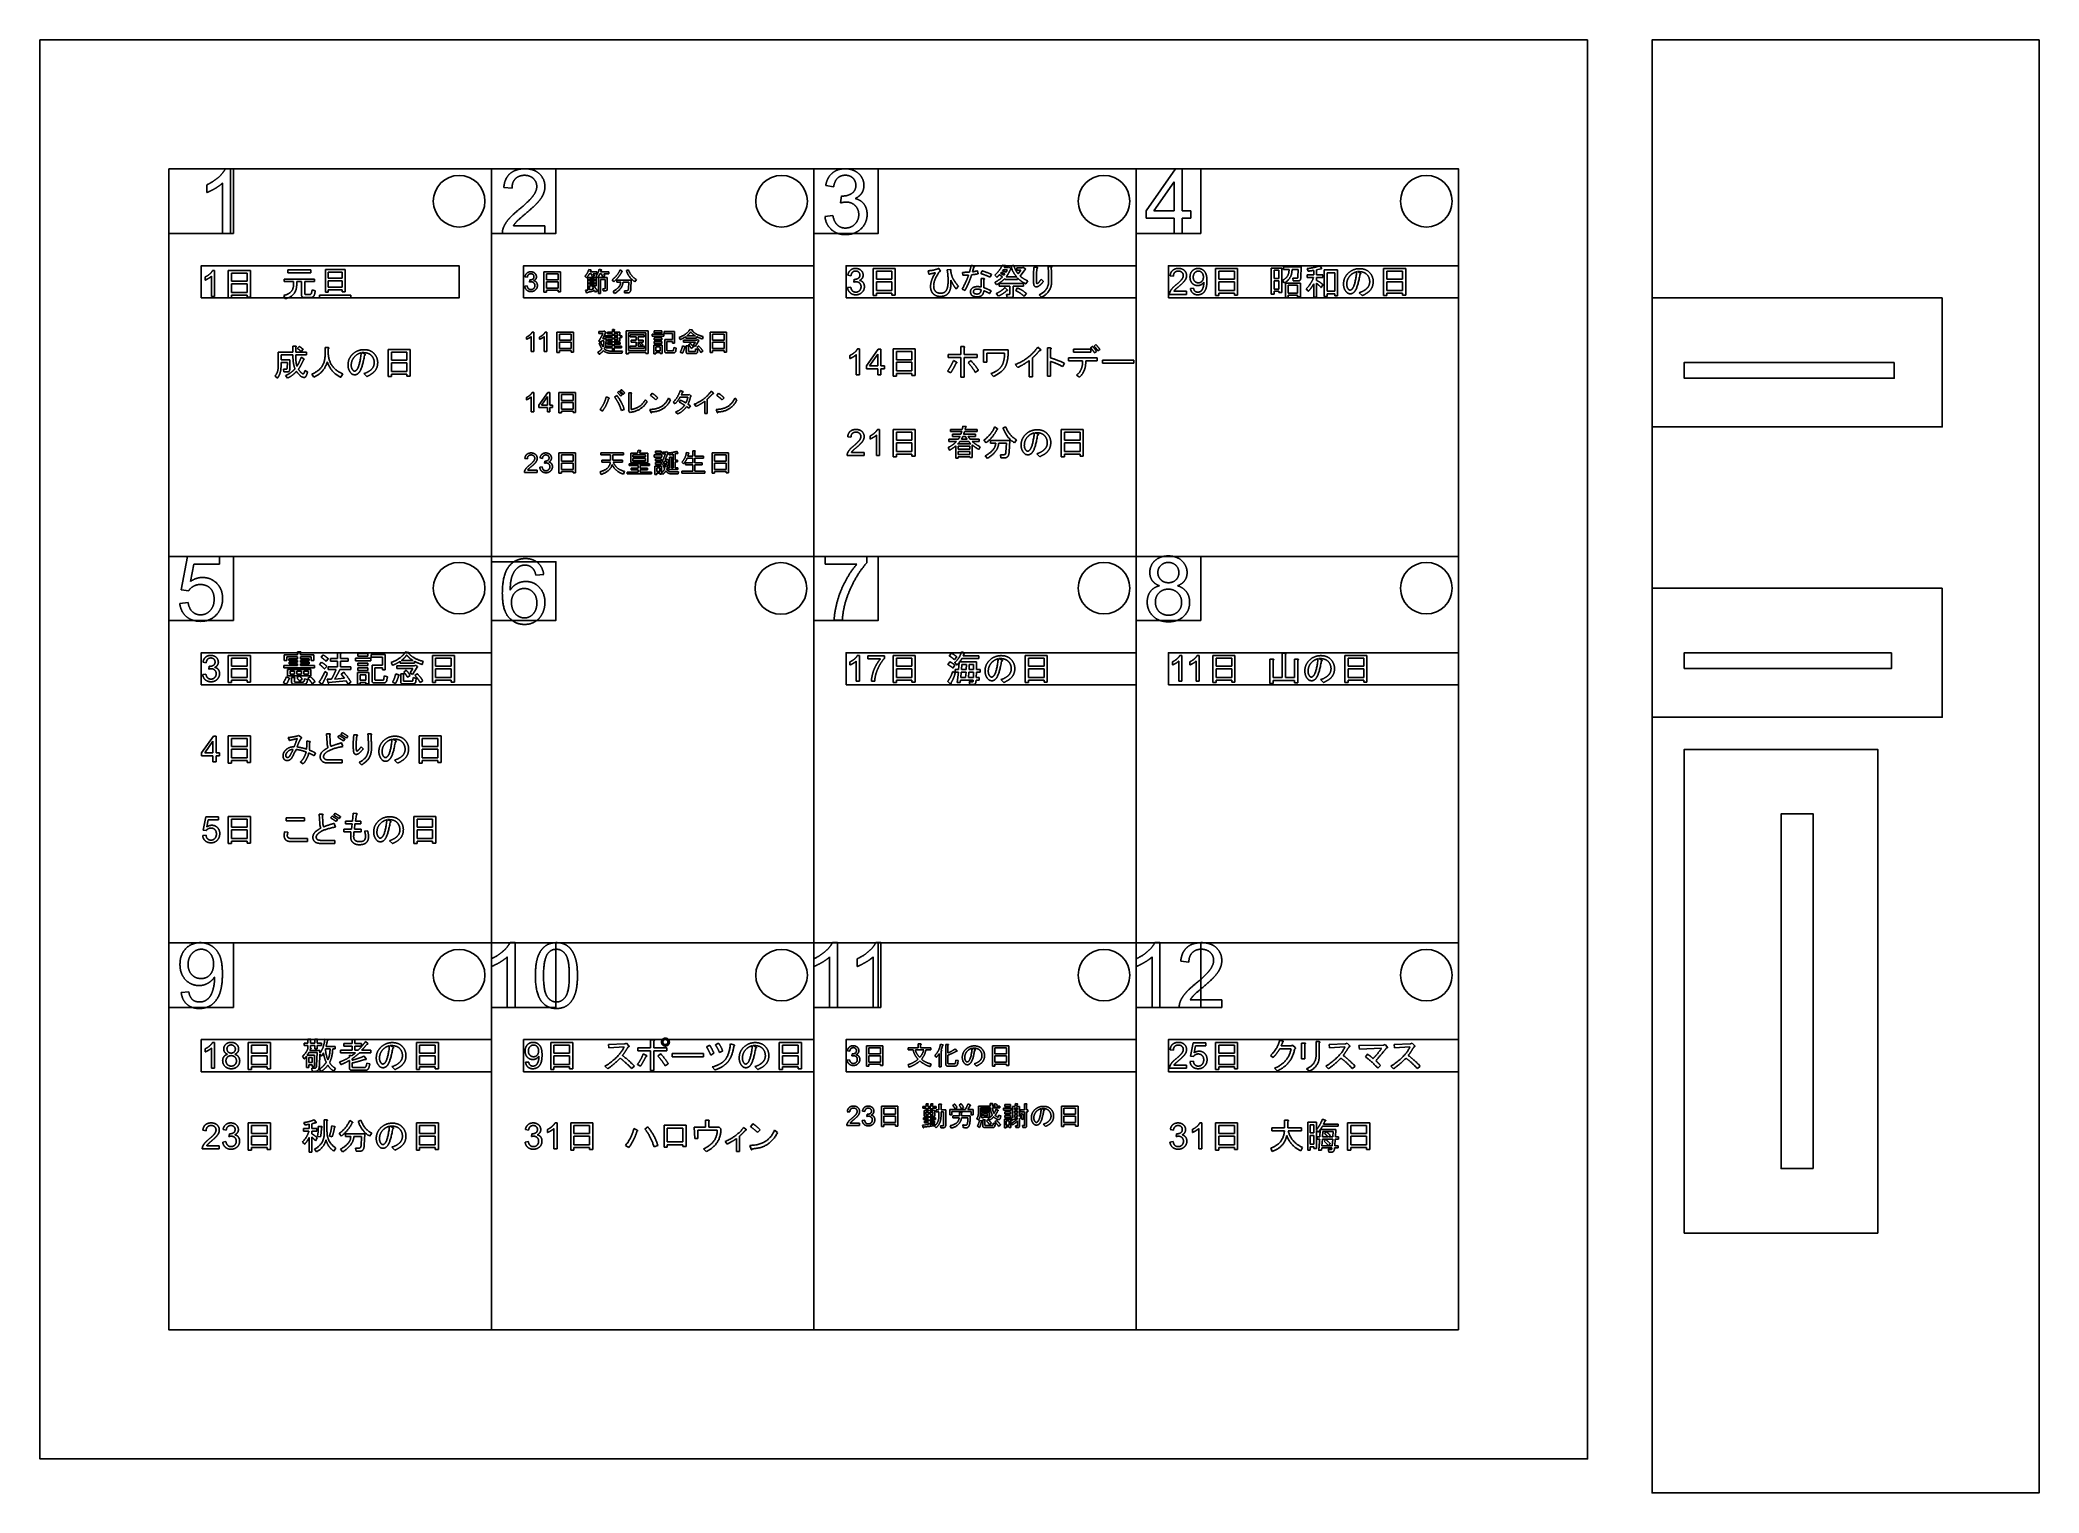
# Model space of a CAD drawing. Header units: millimetres. Extents: x -150 to 160, y -25 to 200.
import ezdxf

# ---------------------------------------------------------------- set-up
doc = ezdxf.new("R2010")
doc.units = ezdxf.units.MM
doc.layers.get('0').update_dxf_attribs({"linetype": 'CONTINUOUS'})

msp = doc.modelspace()

# ---------------------------------------------------------------- linework, layer by layer
for p, q in [((-121.25, 180.04), (-120.46, 180.04)), ((-120.46, 180.04), (-120.46, 170)), ((-80, 180), (-80, 0)), ((-30, 180), (-30, 0)), ((20, 180), (20, 0)), ((21.54, 173.52), (26.11, 180)), ((26.11, 180), (27.11, 180)), ((27.11, 180), (27.11, 173.52)), ((-124.14, 176.34), (-124.14, 177.53)), ((-121.68, 170), (-121.68, 177.82)), ((-76.8, 177.02), (-78.07, 177.15)), ((-26.92, 177.23), (-28.15, 177.45)), ((25.88, 178.03), (22.75, 173.52)), ((25.88, 173.52), (25.88, 178.03)), ((-25.85, 174.73), (-25.72, 175.81)), ((-76.59, 171.18), (-71.69, 171.18)), ((-71.69, 171.18), (-71.69, 170)), ((-28.27, 172.64), (-27.05, 172.8)), ((21.54, 172.39), (21.54, 173.52)), ((25.88, 172.39), (21.54, 172.39)), ((22.75, 173.52), (25.88, 173.52)), ((25.88, 170), (25.88, 172.39)), ((27.11, 173.52), (28.46, 173.52)), ((28.46, 172.39), (27.11, 172.39)), ((27.11, 172.39), (27.11, 170)), ((28.46, 173.52), (28.46, 172.39)), ((-120.46, 170), (-121.68, 170)), ((-71.69, 170), (-78.3, 170)), ((27.11, 170), (25.88, 170)), ((-111.57, 163.92), (-111.57, 164.34)), ((-111.57, 164.34), (-107.99, 164.34)), ((-107.99, 164.34), (-107.99, 163.92)), ((-105.74, 160.89), (-105.74, 164.4)), ((-105.74, 164.4), (-102.68, 164.4)), ((-102.68, 164.4), (-102.68, 160.96)), ((-64.89, 164.42), (-64.57, 164.34)), ((-63.29, 164.47), (-62.94, 164.37)), ((-60.05, 164.35), (-59.74, 164.16)), ((-59.06, 164.24), (-58.75, 164.37)), ((-20.8, 160.37), (-20.8, 164.58)), ((-20.8, 164.58), (-17.37, 164.58)), ((-17.37, 164.58), (-17.37, 160.45)), ((-10.63, 164.58), (-10.35, 164.14)), ((-9.32, 164.34), (-8.77, 164.4)), ((-5.59, 165.06), (-5.19, 164.93)), ((-5.19, 164.75), (-5.39, 164.06)), ((-0.78, 165.1), (-0.28, 165.02)), ((-0.63, 164.36), (-0.72, 164.23)), ((0, 164.36), (-0.63, 164.36)), ((-0.35, 164.91), (-0.46, 164.71)), ((-0.46, 164.71), (0.2, 164.71)), ((0.2, 164.71), (0.24, 164.82)), ((0.24, 164.82), (0.59, 164.47)), ((0.59, 164.47), (0.5, 164.43)), ((0.59, 164.93), (1.01, 165.06)), ((1.49, 164.32), (1.49, 164.67)), ((1.49, 164.67), (2.38, 164.67)), ((2.1, 164.32), (1.49, 164.32)), ((1.7, 163.75), (2.1, 164.32)), ((2.75, 164.38), (2.01, 163.38)), ((2.38, 164.67), (2.42, 164.75)), ((2.42, 164.75), (2.86, 164.45)), ((2.86, 164.45), (2.75, 164.38)), ((4.15, 164.75), (4.63, 164.75)), ((6.33, 164.88), (6.77, 164.88)), ((32.31, 160.37), (32.31, 164.58)), ((32.31, 164.58), (35.73, 164.58)), ((35.73, 164.58), (35.73, 160.45)), ((40.95, 160.61), (40.95, 164.64)), ((40.95, 164.64), (42.57, 164.64)), ((42.57, 164.64), (42.57, 160.87)), ((42.85, 164.43), (42.85, 164.84)), ((42.85, 164.84), (45.6, 164.84)), ((43.7, 164.43), (42.85, 164.43)), ((45.14, 164.43), (44.16, 164.43)), ((45.08, 163.25), (45.14, 164.43)), ((45.6, 164.84), (45.53, 163.18)), ((46.67, 164.16), (46.5, 164.56)), ((48.61, 164.54), (47.96, 164.36)), ((47.96, 164.36), (47.96, 163.6)), ((48.48, 164.99), (48.74, 164.6)), ((49.16, 164.34), (51.23, 164.34)), ((49.16, 160.21), (49.16, 164.34)), ((51.23, 164.34), (51.23, 160.34)), ((58.37, 160.37), (58.37, 164.58)), ((58.37, 164.58), (61.8, 164.58)), ((61.8, 164.58), (61.8, 160.45)), ((-124.39, 162.77), (-124.39, 163.25)), ((-123.41, 160.24), (-123.41, 163.36)), ((-123.23, 164.25), (-122.92, 164.25)), ((-122.92, 164.25), (-122.92, 160.24)), ((-120.8, 160.04), (-120.8, 164.25)), ((-120.8, 164.25), (-117.37, 164.25)), ((-117.88, 163.84), (-120.3, 163.84)), ((-120.3, 163.84), (-120.3, 162.59)), ((-120.3, 162.59), (-117.88, 162.59)), ((-117.88, 162.18), (-120.3, 162.18)), ((-120.3, 162.18), (-120.3, 160.85)), ((-117.88, 162.59), (-117.88, 163.84)), ((-117.88, 160.85), (-117.88, 162.18)), ((-117.37, 164.25), (-117.37, 160.13)), ((-112.14, 162.53), (-112.14, 162.94)), ((-112.14, 162.94), (-107.44, 162.94)), ((-110.69, 162.53), (-112.14, 162.53)), ((-107.99, 163.92), (-111.57, 163.92)), ((-110.69, 162), (-110.69, 162.53)), ((-109.45, 162.53), (-110.19, 162.53)), ((-110.19, 162.53), (-110.19, 162.03)), ((-109.45, 160.56), (-109.45, 162.53)), ((-107.44, 162.53), (-108.95, 162.53)), ((-108.95, 162.53), (-108.95, 160.72)), ((-107.9, 160.76), (-107.81, 161.26)), ((-107.81, 161.26), (-107.31, 161.11)), ((-107.44, 162.94), (-107.44, 162.53)), ((-105.3, 163.99), (-105.3, 163.05)), ((-103.12, 163.99), (-105.3, 163.99)), ((-105.3, 163.05), (-103.12, 163.05)), ((-103.12, 162.64), (-105.3, 162.64)), ((-105.3, 162.64), (-105.3, 161.65)), ((-105.3, 161.65), (-103.12, 161.65)), ((-103.12, 161.24), (-105.3, 161.24)), ((-105.3, 161.24), (-105.3, 160.89)), ((-103.12, 163.05), (-103.12, 163.99)), ((-103.12, 161.65), (-103.12, 162.64)), ((-103.12, 160.96), (-103.12, 161.24)), ((-74.82, 161.84), (-74.46, 161.89)), ((-74.42, 163.22), (-74.79, 163.28)), ((-74.1, 162.47), (-74.06, 162.79)), ((-71.85, 160.9), (-71.85, 164.06)), ((-71.85, 164.06), (-69.28, 164.06)), ((-69.66, 163.75), (-71.47, 163.75)), ((-71.47, 163.75), (-71.47, 162.82)), ((-71.47, 162.82), (-69.66, 162.82)), ((-69.66, 162.5), (-71.47, 162.5)), ((-71.47, 162.5), (-71.47, 161.51)), ((-71.47, 161.51), (-69.66, 161.51)), ((-69.66, 162.82), (-69.66, 163.75)), ((-69.66, 161.51), (-69.66, 162.5)), ((-69.28, 164.06), (-69.28, 160.97)), ((-65.27, 163.11), (-65.5, 163.36)), ((-65.4, 161.19), (-65.06, 161.23)), ((-65.06, 161.23), (-65.06, 163.18)), ((-65.06, 163.18), (-63.75, 163.18)), ((-64.48, 163.72), (-64.83, 163.72)), ((-64.03, 162.91), (-64.78, 162.91)), ((-64.78, 162.91), (-64.78, 162.65)), ((-64.78, 162.65), (-64.03, 162.65)), ((-64.03, 162.39), (-64.78, 162.39)), ((-64.78, 162.39), (-64.78, 162.13)), ((-64.78, 162.13), (-64.03, 162.13)), ((-63.75, 161.87), (-64.78, 161.87)), ((-64.78, 161.87), (-64.78, 161.28)), ((-64.78, 161.28), (-64.14, 161.39)), ((-64.61, 164.26), (-64.7, 164.03)), ((-64.7, 164.03), (-63.63, 164.03)), ((-64.37, 163.31), (-64.48, 163.72)), ((-64.03, 163.39), (-64.37, 163.31)), ((-64.34, 161.6), (-64.09, 161.77)), ((-64.14, 161.39), (-64.34, 161.6)), ((-63.63, 163.72), (-64.19, 163.72)), ((-64.19, 163.72), (-64.03, 163.39)), ((-64.03, 162.65), (-64.03, 162.91)), ((-64.03, 162.13), (-64.03, 162.39)), ((-63.52, 163.16), (-63.75, 163.4)), ((-63.75, 163.18), (-63.75, 161.87)), ((-63.63, 164.03), (-63.63, 163.72)), ((-63.4, 160.69), (-63.4, 163.18)), ((-63.4, 163.18), (-62.03, 163.18)), ((-62.93, 163.72), (-63.19, 163.72)), ((-62.99, 164.29), (-63.08, 164.03)), ((-63.08, 164.03), (-61.78, 164.03)), ((-62.36, 162.86), (-63.08, 162.86)), ((-63.08, 162.86), (-63.08, 160.69)), ((-62.75, 163.32), (-62.93, 163.72)), ((-62.39, 163.42), (-62.75, 163.32)), ((-62.65, 161.13), (-62.72, 161.44)), ((-62.72, 161.44), (-62.42, 161.44)), ((-61.78, 163.72), (-62.58, 163.72)), ((-62.58, 163.72), (-62.39, 163.42)), ((-62.36, 161.51), (-62.36, 162.86)), ((-62.03, 163.18), (-62.03, 161.36)), ((-61.78, 164.03), (-61.78, 163.72)), ((-61.03, 162.52), (-61.29, 162.83)), ((-60.54, 162.47), (-60.54, 162.78)), ((-60.54, 162.78), (-58.3, 162.78)), ((-59.92, 162.47), (-60.54, 162.47)), ((-59.95, 162.27), (-59.92, 162.47)), ((-59.57, 162.47), (-59.59, 162.34)), ((-58.67, 162.47), (-59.57, 162.47)), ((-58.74, 161.41), (-58.67, 162.47)), ((-58.3, 162.78), (-58.36, 161.46)), ((-57.49, 162.86), (-57.74, 162.52)), ((-24.77, 161.62), (-24.27, 161.68)), ((-24.23, 163.45), (-24.72, 163.54)), ((-23.8, 162.46), (-23.74, 162.89)), ((-17.88, 164.16), (-20.3, 164.16)), ((-20.3, 164.16), (-20.3, 162.92)), ((-20.3, 162.92), (-17.88, 162.92)), ((-17.88, 162.51), (-20.3, 162.51)), ((-20.3, 162.51), (-20.3, 161.17)), ((-17.88, 162.92), (-17.88, 164.16)), ((-17.88, 161.17), (-17.88, 162.51)), ((-12.14, 163.68), (-12.24, 164.21)), ((-7.55, 161.81), (-7.94, 161.41)), ((-6.55, 161.17), (-6.98, 161.39)), ((-6.87, 163.51), (-6.94, 163.97)), ((-4.63, 164.21), (-4.52, 163.75)), ((-4.08, 163.77), (-3.91, 164.21)), ((-4.06, 161.7), (-4.06, 163.03)), ((-4.06, 163.03), (-3.67, 163.03)), ((-3.62, 162.85), (-3.62, 161.59)), ((-2.44, 163.68), (-2.64, 163.23)), ((-1.64, 162.07), (-1.94, 162.42)), ((-1.59, 163.23), (-1.92, 163.55)), ((-1.26, 161.83), (-1.26, 162.24)), ((-1.26, 162.24), (2.53, 162.24)), ((0.42, 161.83), (-1.26, 161.83)), ((-0.74, 163.27), (-1.22, 163.6)), ((-0.87, 164.01), (-1.02, 163.84)), ((-1.02, 163.84), (-0.52, 163.51)), ((-0.35, 163.73), (-0.87, 164.01)), ((-0.72, 164.23), (-0.17, 164.01)), ((-0.52, 163.51), (-0.35, 163.73)), ((-0.37, 162.85), (-0.37, 163.03)), ((1.59, 162.85), (-0.37, 162.85)), ((-0.35, 161.61), (0, 161.28)), ((-0.17, 163.27), (1.49, 163.27)), ((0.42, 160.65), (0.42, 161.83)), ((2.53, 161.83), (0.92, 161.83)), ((0.92, 161.83), (0.92, 160.39)), ((1.33, 161.13), (1.55, 161.55)), ((1.59, 163.12), (1.59, 162.85)), ((2.53, 162.24), (2.53, 161.83)), ((3.21, 162.64), (2.9, 162.18)), ((5.28, 162.9), (5.61, 162.57)), ((25.77, 163.37), (25.26, 163.42)), ((28.41, 161.49), (28.89, 161.53)), ((35.23, 164.16), (32.81, 164.16)), ((32.81, 164.16), (32.81, 162.92)), ((32.81, 162.92), (35.23, 162.92)), ((35.23, 162.51), (32.81, 162.51)), ((32.81, 162.51), (32.81, 161.17)), ((35.23, 162.92), (35.23, 164.16)), ((35.23, 161.17), (35.23, 162.51)), ((42.13, 164.3), (41.39, 164.3)), ((41.39, 164.3), (41.39, 163.03)), ((41.39, 163.03), (42.13, 163.03)), ((41.39, 162.68), (41.39, 161.39)), ((42.13, 162.68), (41.39, 162.68)), ((41.39, 161.39), (42.13, 161.39)), ((42.13, 163.03), (42.13, 164.3)), ((42.13, 161.39), (42.13, 162.68)), ((42.96, 162.33), (42.63, 162.72)), ((43.13, 162.31), (45.47, 162.31)), ((43.13, 160.08), (43.13, 162.31)), ((43.57, 161.96), (43.57, 160.76)), ((45.03, 161.96), (43.57, 161.96)), ((44.36, 162.64), (44.31, 163.05)), ((44.31, 163.05), (44.9, 163.05)), ((45.14, 162.64), (44.36, 162.64)), ((45.03, 160.76), (45.03, 161.96)), ((45.47, 162.31), (45.47, 160.15)), ((46.69, 161.04), (46.36, 161.44)), ((46.5, 163.18), (46.5, 163.6)), ((46.5, 163.6), (47.52, 163.6)), ((47.5, 163.18), (46.5, 163.18)), ((47.52, 163.6), (47.52, 164.27)), ((47.52, 160.1), (47.52, 162.2)), ((47.96, 163.6), (48.94, 163.6)), ((48.94, 163.18), (47.96, 163.18)), ((47.96, 163.18), (47.96, 162.72)), ((47.96, 162.27), (47.96, 160.1)), ((48.96, 162.03), (48.68, 161.61)), ((48.94, 163.6), (48.94, 163.18)), ((49.59, 163.92), (49.59, 161.04)), ((50.8, 163.92), (49.59, 163.92)), ((50.8, 161.04), (50.8, 163.92)), ((54.31, 164.08), (54.7, 163.88)), ((61.29, 164.16), (58.87, 164.16)), ((58.87, 164.16), (58.87, 162.92)), ((58.87, 162.92), (61.29, 162.92)), ((61.29, 162.51), (58.87, 162.51)), ((58.87, 162.51), (58.87, 161.17)), ((61.29, 162.92), (61.29, 164.16)), ((61.29, 161.17), (61.29, 162.51)), ((-122.92, 160.24), (-123.41, 160.24)), ((-120.3, 160.04), (-120.8, 160.04)), ((-120.3, 160.85), (-117.88, 160.85)), ((-117.88, 160.43), (-120.3, 160.43)), ((-120.3, 160.43), (-120.3, 160.04)), ((-117.88, 160.13), (-117.88, 160.43)), ((-117.37, 160.13), (-117.88, 160.13)), ((-111.98, 159.86), (-112.2, 160.39)), ((-108.01, 160.06), (-109.04, 160.06)), ((-108.8, 160.54), (-108.21, 160.54)), ((-107.31, 161.11), (-107.4, 160.65)), ((-106.66, 160.04), (-106.66, 160.45)), ((-106.66, 160.45), (-101.81, 160.45)), ((-101.81, 160.04), (-106.66, 160.04)), ((-105.3, 160.89), (-105.74, 160.89)), ((-102.68, 160.96), (-103.12, 160.96)), ((-101.81, 160.45), (-101.81, 160.04)), ((-71.47, 160.9), (-71.85, 160.9)), ((-69.66, 161.19), (-71.47, 161.19)), ((-71.47, 161.19), (-71.47, 160.9)), ((-69.66, 160.97), (-69.66, 161.19)), ((-69.28, 160.97), (-69.66, 160.97)), ((-65.25, 160.8), (-65.4, 161.19)), ((-63.83, 160.9), (-63.99, 161.15)), ((-63.53, 161.1), (-63.83, 160.9)), ((-63.08, 160.69), (-63.4, 160.69)), ((-62.26, 161.13), (-62.65, 161.13)), ((-60.88, 160.69), (-61.13, 161)), ((-59.33, 160.77), (-59.38, 161.13)), ((-59.38, 161.13), (-58.97, 161.13)), ((-58.84, 160.77), (-59.33, 160.77)), ((-20.3, 160.37), (-20.8, 160.37)), ((-20.3, 161.17), (-17.88, 161.17)), ((-17.88, 160.76), (-20.3, 160.76)), ((-20.3, 160.76), (-20.3, 160.37)), ((-17.88, 160.45), (-17.88, 160.76)), ((-17.37, 160.45), (-17.88, 160.45)), ((-2.49, 161.11), (-2.75, 160.69)), ((-1.35, 160.28), (-1.7, 160.69)), ((-0.02, 160.08), (-0.09, 160.56)), ((-0.09, 160.56), (0.33, 160.56)), ((0.61, 160.08), (-0.02, 160.08)), ((2.97, 160.69), (2.62, 160.26)), ((5.33, 160.1), (4.96, 160.48)), ((27.81, 160.56), (25.17, 160.56)), ((25.85, 161.03), (27.81, 161.03)), ((27.81, 161.03), (27.81, 160.56)), ((32.81, 160.37), (32.31, 160.37)), ((32.81, 161.17), (35.23, 161.17)), ((35.23, 160.76), (32.81, 160.76)), ((32.81, 160.76), (32.81, 160.37)), ((35.23, 160.45), (35.23, 160.76)), ((35.73, 160.45), (35.23, 160.45)), ((41.39, 160.61), (40.95, 160.61)), ((41.39, 161.04), (41.39, 160.61)), ((42.13, 161.04), (41.39, 161.04)), ((42.13, 160.87), (42.13, 161.04)), ((42.57, 160.87), (42.13, 160.87)), ((43.57, 160.08), (43.13, 160.08)), ((43.57, 160.76), (45.03, 160.76)), ((45.03, 160.41), (43.57, 160.41)), ((43.57, 160.41), (43.57, 160.08)), ((45.03, 160.15), (45.03, 160.41)), ((45.47, 160.15), (45.03, 160.15)), ((47.96, 160.1), (47.52, 160.1)), ((49.59, 160.21), (49.16, 160.21)), ((49.59, 161.04), (50.8, 161.04)), ((50.8, 160.63), (49.59, 160.63)), ((49.59, 160.63), (49.59, 160.21)), ((50.8, 160.34), (50.8, 160.63)), ((51.23, 160.34), (50.8, 160.34)), ((55.05, 160.37), (54.59, 160.82)), ((58.87, 160.37), (58.37, 160.37)), ((58.87, 161.17), (61.29, 161.17)), ((61.29, 160.76), (58.87, 160.76)), ((58.87, 160.76), (58.87, 160.37)), ((61.29, 160.45), (61.29, 160.76)), ((61.8, 160.45), (61.29, 160.45)), ((-61.22, 154.68), (-61.22, 155.09)), ((-61.22, 155.09), (-60.96, 155.09)), ((-49.24, 155.1), (-48.84, 155.04)), ((-110.77, 151.61), (-110.77, 152.55)), ((-110.77, 152.55), (-110.35, 152.55)), ((-110.33, 152.42), (-110.33, 151.61)), ((-110.11, 152.18), (-109.81, 152.48)), ((-109.2, 152.04), (-109.52, 151.72)), ((-105.79, 152.31), (-105.31, 152.31)), ((-105.79, 151.17), (-105.79, 152.31)), ((-105.29, 152.13), (-105.29, 151.24)), ((-96.01, 147.81), (-96.01, 152.02)), ((-96.01, 152.02), (-92.59, 152.02)), ((-92.59, 152.02), (-92.59, 147.9)), ((-74.54, 153.59), (-74.54, 153.94)), ((-73.81, 151.68), (-73.81, 154.03)), ((-73.68, 154.7), (-73.44, 154.7)), ((-73.44, 154.7), (-73.44, 151.68)), ((-72.52, 153.59), (-72.52, 153.94)), ((-71.79, 151.68), (-71.79, 154.03)), ((-71.66, 154.7), (-71.42, 154.7)), ((-71.42, 154.7), (-71.42, 151.68)), ((-69.83, 151.54), (-69.83, 154.7)), ((-69.83, 154.7), (-67.26, 154.7)), ((-67.64, 154.38), (-69.45, 154.38)), ((-69.45, 154.38), (-69.45, 153.45)), ((-69.45, 153.45), (-67.64, 153.45)), ((-67.64, 153.14), (-69.45, 153.14)), ((-69.45, 153.14), (-69.45, 152.14)), ((-69.45, 152.14), (-67.64, 152.14)), ((-67.64, 153.45), (-67.64, 154.38)), ((-67.64, 152.14), (-67.64, 153.14)), ((-67.26, 154.7), (-67.26, 151.6)), ((-63.36, 154.5), (-63.36, 154.81)), ((-63.36, 154.81), (-62.63, 154.81)), ((-62.69, 154.5), (-63.36, 154.5)), ((-63.04, 153.16), (-63.35, 153.29)), ((-63.27, 152.98), (-62.99, 153.04)), ((-62.89, 153.37), (-63.04, 153.16)), ((-62.55, 153.37), (-62.89, 153.37)), ((-62.3, 154.58), (-62.74, 153.68)), ((-62.74, 153.68), (-62.22, 153.68)), ((-62.63, 154.81), (-62.56, 154.89)), ((-62.56, 154.89), (-62.23, 154.65)), ((-62.55, 153.22), (-62.55, 153.37)), ((-62.28, 153.88), (-62.28, 154.14)), ((-62.28, 154.14), (-61.22, 154.14)), ((-61.22, 153.88), (-62.28, 153.88)), ((-62.22, 153.68), (-62.22, 153.43)), ((-62.19, 152.26), (-62.19, 152.52)), ((-62.19, 152.52), (-61.22, 152.52)), ((-61.22, 152.26), (-62.19, 152.26)), ((-61.99, 154.42), (-61.99, 154.68)), ((-61.99, 154.68), (-61.22, 154.68)), ((-61.22, 154.42), (-61.99, 154.42)), ((-61.99, 153.32), (-61.99, 153.58)), ((-61.99, 153.58), (-61.22, 153.58)), ((-61.22, 153.32), (-61.99, 153.32)), ((-61.97, 152.83), (-61.97, 153.09)), ((-61.97, 153.09), (-61.22, 153.09)), ((-61.22, 152.83), (-61.97, 152.83)), ((-61.22, 154.14), (-61.22, 154.42)), ((-61.22, 153.58), (-61.22, 153.88)), ((-61.22, 153.09), (-61.22, 153.32)), ((-61.22, 152.52), (-61.22, 152.83)), ((-61.22, 151.9), (-61.22, 152.26)), ((-60.94, 154.99), (-60.94, 154.68)), ((-60.94, 154.68), (-60.09, 154.68)), ((-60.37, 154.42), (-60.94, 154.42)), ((-60.94, 154.42), (-60.94, 154.14)), ((-60.94, 154.14), (-60.37, 154.14)), ((-60.37, 153.88), (-60.94, 153.88)), ((-60.94, 153.88), (-60.94, 153.58)), ((-60.94, 153.58), (-60.37, 153.58)), ((-60.09, 153.32), (-60.94, 153.32)), ((-60.94, 153.32), (-60.94, 153.09)), ((-60.94, 153.09), (-60.04, 153.09)), ((-60.04, 152.83), (-60.94, 152.83)), ((-60.94, 152.83), (-60.94, 152.52)), ((-60.94, 152.52), (-59.84, 152.52)), ((-59.84, 152.26), (-60.94, 152.26)), ((-60.94, 152.26), (-60.94, 151.9)), ((-60.37, 154.14), (-60.37, 154.42)), ((-60.37, 153.58), (-60.37, 153.88)), ((-60.09, 154.68), (-60.09, 154.14)), ((-60.09, 154.14), (-59.76, 154.14)), ((-59.76, 153.88), (-60.09, 153.88)), ((-60.09, 153.88), (-60.09, 153.32)), ((-60.04, 153.09), (-60.04, 152.83)), ((-59.84, 152.52), (-59.84, 152.26)), ((-59.76, 154.14), (-59.76, 153.88)), ((-59.08, 154.89), (-55.7, 154.89)), ((-59.08, 151.32), (-59.08, 154.89)), ((-56.03, 154.58), (-58.75, 154.58)), ((-58.75, 154.58), (-58.75, 151.85)), ((-58.55, 152.22), (-58.55, 152.53)), ((-58.55, 152.53), (-57.57, 152.53)), ((-56.24, 152.22), (-58.55, 152.22)), ((-58.45, 153.96), (-58.45, 154.27)), ((-58.45, 154.27), (-56.32, 154.27)), ((-57.57, 153.96), (-58.45, 153.96)), ((-58.31, 153.17), (-58.31, 153.48)), ((-58.31, 153.48), (-57.57, 153.48)), ((-57.57, 153.17), (-58.31, 153.17)), ((-57.57, 153.48), (-57.57, 153.96)), ((-57.57, 152.53), (-57.57, 153.17)), ((-56.32, 153.96), (-57.24, 153.96)), ((-57.24, 153.96), (-57.24, 153.48)), ((-57.24, 153.48), (-56.46, 153.48)), ((-56.46, 153.17), (-57.24, 153.17)), ((-57.24, 153.17), (-57.24, 152.53)), ((-57.24, 152.53), (-56.24, 152.53)), ((-57.09, 152.94), (-56.9, 153.14)), ((-56.49, 152.76), (-56.7, 152.55)), ((-56.46, 153.48), (-56.46, 153.17)), ((-56.32, 154.27), (-56.32, 153.96)), ((-56.24, 152.53), (-56.24, 152.22)), ((-56.03, 151.85), (-56.03, 154.58)), ((-55.7, 154.89), (-55.7, 151.39)), ((-55.05, 154.37), (-53.26, 154.37)), ((-55.05, 154.06), (-55.05, 154.37)), ((-53.26, 154.06), (-55.05, 154.06)), ((-54.82, 152.7), (-53.49, 152.7)), ((-54.82, 151.34), (-54.82, 152.7)), ((-54.75, 154.6), (-54.75, 154.91)), ((-54.75, 154.91), (-53.59, 154.91)), ((-53.59, 154.6), (-54.75, 154.6)), ((-54.75, 153.5), (-54.75, 153.81)), ((-54.75, 153.81), (-53.59, 153.81)), ((-53.59, 153.5), (-54.75, 153.5)), ((-54.75, 152.94), (-54.75, 153.25)), ((-54.75, 153.25), (-53.59, 153.25)), ((-53.59, 152.94), (-54.75, 152.94)), ((-54.49, 152.44), (-54.49, 151.81)), ((-53.82, 152.44), (-54.49, 152.44)), ((-53.82, 151.81), (-53.82, 152.44)), ((-53.59, 154.91), (-53.59, 154.6)), ((-53.59, 153.81), (-53.59, 153.5)), ((-53.59, 153.25), (-53.59, 152.94)), ((-53.49, 152.7), (-53.49, 151.37)), ((-53.26, 154.37), (-53.26, 154.06)), ((-53.2, 154.48), (-53.2, 154.79)), ((-53.2, 154.79), (-51.58, 154.79)), ((-51.9, 154.48), (-53.2, 154.48)), ((-53.12, 151.76), (-53.12, 153.57)), ((-53.12, 153.57), (-51.9, 153.57)), ((-51.9, 153.25), (-52.79, 153.25)), ((-52.79, 153.25), (-52.79, 151.93)), ((-51.9, 153.57), (-51.9, 154.48)), ((-51.9, 153.01), (-51.9, 153.25)), ((-51.58, 153.01), (-51.9, 153.01)), ((-51.76, 151.91), (-51.69, 152.32)), ((-51.69, 152.32), (-51.32, 152.21)), ((-51.58, 154.79), (-51.58, 153.01)), ((-51.32, 152.21), (-51.38, 151.85)), ((-50.73, 153.55), (-50.89, 153.88)), ((-50.35, 152.57), (-50.01, 152.45)), ((-50.23, 153.48), (-48.16, 153.48)), ((-50.23, 153.17), (-50.23, 153.48)), ((-48.35, 153.17), (-50.23, 153.17)), ((-49.83, 153.79), (-49.83, 154.02)), ((-48.19, 153.79), (-49.83, 153.79)), ((-49.78, 151.65), (-49.78, 152.57)), ((-49.78, 152.57), (-49.47, 152.57)), ((-49.71, 154.11), (-48.34, 154.11)), ((-49.45, 152.47), (-49.45, 151.78)), ((-49.42, 152.75), (-49.14, 152.96)), ((-48.68, 152.37), (-48.99, 152.16)), ((-48.68, 152.67), (-48.35, 153.17)), ((-48.38, 152.48), (-48.68, 152.67)), ((-47.88, 153.32), (-48.38, 152.48)), ((-48.35, 151.81), (-48.32, 152.11)), ((-48.32, 152.11), (-47.96, 152.01)), ((-48.19, 154.02), (-48.19, 153.79)), ((-48.16, 153.48), (-48.11, 153.57)), ((-48.12, 152.34), (-47.86, 152.55)), ((-48.11, 153.57), (-47.83, 153.4)), ((-47.96, 152.01), (-48.01, 151.7)), ((-47.17, 154.01), (-47.27, 153.65)), ((-46.09, 151.54), (-46.09, 154.7)), ((-46.09, 154.7), (-43.52, 154.7)), ((-43.9, 154.38), (-45.72, 154.38)), ((-45.72, 154.38), (-45.72, 153.45)), ((-45.72, 153.45), (-43.9, 153.45)), ((-43.9, 153.14), (-45.72, 153.14)), ((-45.72, 153.14), (-45.72, 152.14)), ((-45.72, 152.14), (-43.9, 152.14)), ((-43.9, 153.45), (-43.9, 154.38)), ((-43.9, 152.14), (-43.9, 153.14)), ((-43.52, 154.7), (-43.52, 151.6)), ((-23.23, 152.09), (-22.92, 152.09)), ((-22.92, 152.09), (-22.92, 148.08)), ((-21.82, 149.48), (-20, 152.08)), ((-20, 152.08), (-19.59, 152.08)), ((-19.59, 152.08), (-19.59, 149.48)), ((-17.69, 147.88), (-17.69, 152.09)), ((-17.69, 152.09), (-14.27, 152.09)), ((-14.27, 152.09), (-14.27, 147.97)), ((-7.19, 152.46), (-6.74, 152.46)), ((-7.19, 151.24), (-7.19, 152.46)), ((-6.69, 152.29), (-6.69, 151.24)), ((-3.68, 150.02), (-3.68, 151.94)), ((-3.68, 151.94), (0.16, 151.94)), ((4.72, 152.38), (5.14, 152.03)), ((6.23, 147.88), (6.23, 152.25)), ((6.23, 152.25), (6.67, 152.25)), ((6.73, 152.07), (6.73, 150.7)), ((10.27, 151.59), (10.27, 152.07)), ((10.27, 152.07), (12.95, 152.07)), ((12.93, 152.29), (13.24, 152.49)), ((12.95, 152.07), (12.95, 151.59)), ((13.46, 152.55), (13.76, 152.77)), ((14.37, 152.03), (14.07, 151.81)), ((-113.06, 149.32), (-113.06, 151.61)), ((-113.06, 151.61), (-110.77, 151.61)), ((-110.77, 151.19), (-112.62, 151.19)), ((-112.62, 151.19), (-112.62, 150.43)), ((-112.62, 150.43), (-111.23, 150.43)), ((-111.64, 150.01), (-112.62, 150.01)), ((-112.62, 150.01), (-112.62, 149.38)), ((-112.17, 148.53), (-112.23, 148.94)), ((-112.23, 148.94), (-111.86, 148.94)), ((-111.68, 149.12), (-111.64, 150.01)), ((-111.23, 150.43), (-111.27, 148.94)), ((-110.77, 151), (-110.77, 151.19)), ((-110.33, 151.61), (-108.67, 151.61)), ((-108.67, 151.19), (-110.33, 151.19)), ((-110.33, 151.19), (-110.33, 151)), ((-109.5, 150.8), (-109.09, 150.56)), ((-108.67, 151.61), (-108.67, 151.19)), ((-100.07, 151.52), (-99.68, 151.32)), ((-93.09, 151.61), (-95.51, 151.61)), ((-95.51, 151.61), (-95.51, 150.36)), ((-95.51, 150.36), (-93.09, 150.36)), ((-93.09, 149.95), (-95.51, 149.95)), ((-95.51, 149.95), (-95.51, 148.62)), ((-93.09, 150.36), (-93.09, 151.61)), ((-93.09, 148.62), (-93.09, 149.95)), ((-73.44, 151.68), (-73.81, 151.68)), ((-71.42, 151.68), (-71.79, 151.68)), ((-69.45, 151.54), (-69.83, 151.54)), ((-67.64, 151.83), (-69.45, 151.83)), ((-69.45, 151.83), (-69.45, 151.54)), ((-67.64, 151.6), (-67.64, 151.83)), ((-67.26, 151.6), (-67.64, 151.6)), ((-63.27, 151.27), (-63.48, 151.6)), ((-59.78, 151.45), (-61.58, 151.45)), ((-61.45, 151.76), (-59.68, 151.76)), ((-60.94, 151.9), (-61.22, 151.9)), ((-59.68, 151.76), (-59.78, 151.45)), ((-58.75, 151.32), (-59.08, 151.32)), ((-58.75, 151.85), (-56.03, 151.85)), ((-56.03, 151.54), (-58.75, 151.54)), ((-58.75, 151.54), (-58.75, 151.32)), ((-56.03, 151.39), (-56.03, 151.54)), ((-55.7, 151.39), (-56.03, 151.39)), ((-54.49, 151.34), (-54.82, 151.34)), ((-54.49, 151.81), (-53.82, 151.81)), ((-53.82, 151.55), (-54.49, 151.55)), ((-54.49, 151.55), (-54.49, 151.34)), ((-53.82, 151.37), (-53.82, 151.55)), ((-53.49, 151.37), (-53.82, 151.37)), ((-51.76, 151.49), (-52.82, 151.49)), ((-52.67, 151.8), (-51.87, 151.8)), ((-50.38, 151.42), (-50.71, 151.58)), ((-48.38, 151.37), (-49.48, 151.37)), ((-49.37, 151.68), (-48.5, 151.68)), ((-47.21, 151.75), (-47.52, 151.54)), ((-45.72, 151.54), (-46.09, 151.54)), ((-43.9, 151.83), (-45.72, 151.83)), ((-45.72, 151.83), (-45.72, 151.54)), ((-43.9, 151.6), (-43.9, 151.83)), ((-43.52, 151.6), (-43.9, 151.6)), ((-24.39, 150.61), (-24.39, 151.09)), ((-23.41, 148.08), (-23.41, 151.21)), ((-21.82, 149.03), (-21.82, 149.48)), ((-20.09, 149.03), (-21.82, 149.03)), ((-20.09, 151.29), (-21.34, 149.48)), ((-21.34, 149.48), (-20.09, 149.48)), ((-20.09, 149.48), (-20.09, 151.29)), ((-20.09, 148.08), (-20.09, 149.03)), ((-19.59, 149.48), (-19.05, 149.48)), ((-19.05, 149.03), (-19.59, 149.03)), ((-19.59, 149.03), (-19.59, 148.08)), ((-19.05, 149.48), (-19.05, 149.03)), ((-14.77, 151.68), (-17.19, 151.68)), ((-17.19, 151.68), (-17.19, 150.43)), ((-17.19, 150.43), (-14.77, 150.43)), ((-14.77, 150.02), (-17.19, 150.02)), ((-17.19, 150.02), (-17.19, 148.69)), ((-14.77, 150.43), (-14.77, 151.68)), ((-14.77, 148.69), (-14.77, 150.02)), ((-9.16, 150.76), (-9.16, 151.24)), ((-9.16, 151.24), (-7.19, 151.24)), ((-7.19, 150.76), (-9.16, 150.76)), ((-8.33, 150.3), (-7.85, 150.04)), ((-7.19, 147.73), (-7.19, 150.76)), ((-6.69, 151.24), (-4.68, 151.24)), ((-4.68, 150.76), (-6.69, 150.76)), ((-6.69, 150.76), (-6.69, 147.73)), ((-6.06, 149.95), (-5.64, 150.3)), ((-4.68, 151.24), (-4.68, 150.76)), ((-3.18, 150.02), (-3.68, 150.02)), ((-0.41, 151.46), (-3.18, 151.46)), ((-3.18, 151.46), (-3.18, 150.02)), ((1.62, 149.23), (1.25, 149.67)), ((3.41, 147.75), (3.41, 150.3)), ((3.92, 150.72), (3.92, 147.75)), ((6.73, 150.15), (6.73, 147.88)), ((8.89, 149.87), (8.63, 149.36)), ((9.48, 150.26), (9.48, 150.74)), ((9.48, 150.74), (13.96, 150.74)), ((11.67, 150.26), (9.48, 150.26)), ((12.95, 151.59), (10.27, 151.59)), ((11.67, 149.98), (11.67, 150.26)), ((13.96, 150.26), (12.17, 150.26)), ((12.17, 150.26), (12.17, 149.98)), ((13.85, 151.72), (13.54, 151.5)), ((13.96, 150.74), (13.96, 150.26)), ((14.79, 149.87), (14.79, 150.35)), ((14.79, 150.35), (19.65, 150.35)), ((19.65, 149.87), (14.79, 149.87)), ((19.65, 150.35), (19.65, 149.87)), ((-113.17, 147.59), (-113.54, 147.9)), ((-111.6, 148.53), (-112.17, 148.53)), ((-111.64, 147.55), (-111.9, 147.96)), ((-108.93, 148.77), (-108.52, 148.55)), ((-107.54, 147.7), (-107.86, 148.18)), ((-103.06, 148.25), (-103.32, 147.7)), ((-99.33, 147.81), (-99.79, 148.27)), ((-95.51, 147.81), (-96.01, 147.81)), ((-95.51, 148.62), (-93.09, 148.62)), ((-93.09, 148.2), (-95.51, 148.2)), ((-95.51, 148.2), (-95.51, 147.81)), ((-93.09, 147.9), (-93.09, 148.2)), ((-92.59, 147.9), (-93.09, 147.9)), ((-60.04, 145.59), (-59.83, 145.77)), ((-22.92, 148.08), (-23.41, 148.08)), ((-19.59, 148.08), (-20.09, 148.08)), ((-17.19, 147.88), (-17.69, 147.88)), ((-17.19, 148.69), (-14.77, 148.69)), ((-14.77, 148.27), (-17.19, 148.27)), ((-17.19, 148.27), (-17.19, 147.88)), ((-14.77, 147.97), (-14.77, 148.27)), ((-14.27, 147.97), (-14.77, 147.97)), ((-8.77, 148.38), (-9.25, 148.64)), ((-6.69, 147.73), (-7.19, 147.73)), ((-4.47, 148.78), (-4.95, 148.45)), ((-2.13, 147.84), (-2.54, 148.27)), ((3.92, 147.75), (3.41, 147.75)), ((6.73, 147.88), (6.23, 147.88)), ((11.19, 147.71), (10.75, 148.03)), ((-74.54, 144.22), (-74.54, 144.58)), ((-73.81, 142.32), (-73.81, 144.67)), ((-73.68, 145.33), (-73.44, 145.33)), ((-73.44, 145.33), (-73.44, 142.32)), ((-72.62, 143.37), (-71.25, 145.32)), ((-72.62, 143.04), (-72.62, 143.37)), ((-71.31, 143.04), (-72.62, 143.04)), ((-71.31, 144.73), (-72.25, 143.37)), ((-72.25, 143.37), (-71.31, 143.37)), ((-71.31, 143.37), (-71.31, 144.73)), ((-71.31, 142.32), (-71.31, 143.04)), ((-71.25, 145.32), (-70.95, 145.32)), ((-70.95, 145.32), (-70.95, 143.37)), ((-70.95, 143.37), (-70.54, 143.37)), ((-70.54, 143.04), (-70.95, 143.04)), ((-70.95, 143.04), (-70.95, 142.32)), ((-70.54, 143.37), (-70.54, 143.04)), ((-69.52, 142.17), (-69.52, 145.33)), ((-69.52, 145.33), (-66.95, 145.33)), ((-67.33, 145.02), (-69.14, 145.02)), ((-69.14, 145.02), (-69.14, 144.09)), ((-69.14, 144.09), (-67.33, 144.09)), ((-67.33, 143.78), (-69.14, 143.78)), ((-69.14, 143.78), (-69.14, 142.78)), ((-69.14, 142.78), (-67.33, 142.78)), ((-67.33, 144.09), (-67.33, 145.02)), ((-67.33, 142.78), (-67.33, 143.78)), ((-66.95, 145.33), (-66.95, 142.24)), ((-62.77, 142.47), (-63.15, 142.71)), ((-62.19, 144.68), (-61.79, 144.5)), ((-60.89, 144.61), (-60.55, 144.87)), ((-60.45, 145.35), (-60.22, 145.53)), ((-59.7, 144.97), (-59.94, 144.79)), ((-59.39, 142.7), (-59.83, 142.55)), ((-59.3, 145.27), (-59.52, 145.07)), ((-58.68, 142.55), (-58.68, 145.27)), ((-58.68, 145.27), (-58.32, 145.27)), ((-58.31, 145.15), (-58.31, 142.7)), ((-56.11, 144.22), (-55.83, 143.94)), ((-55.28, 142.29), (-55.41, 142.71)), ((-55.34, 144.89), (-55.06, 145.23)), ((-54.2, 144.53), (-54.51, 144.22)), ((-52.54, 144.46), (-52.2, 144.22)), ((-51.5, 143.61), (-51.81, 143.82)), ((-50.86, 143.86), (-50.66, 144.15)), ((-49.53, 144.63), (-50.73, 144.63)), ((-50.71, 145.66), (-50.32, 145.49)), ((-50.55, 144.99), (-49.45, 144.99)), ((-49.37, 142.89), (-49.73, 143.15)), ((-49.51, 143.51), (-49.12, 143.25)), ((-49.45, 144.99), (-49.27, 145.05)), ((-49.12, 143.25), (-49.37, 142.89)), ((-49.27, 145.05), (-49.06, 144.84)), ((-48.25, 143.19), (-48.53, 143.51)), ((-46.91, 142.07), (-46.91, 143.99)), ((-46.53, 144.3), (-46.53, 142.07)), ((-45.93, 145.54), (-45.62, 145.28)), ((-45, 142.29), (-45.13, 142.71)), ((-45.06, 144.89), (-44.78, 145.23)), ((-43.92, 144.53), (-44.23, 144.22)), ((-42.26, 144.46), (-41.92, 144.22)), ((-73.44, 142.32), (-73.81, 142.32)), ((-70.95, 142.32), (-71.31, 142.32)), ((-69.14, 142.17), (-69.52, 142.17)), ((-67.33, 142.47), (-69.14, 142.47)), ((-69.14, 142.47), (-69.14, 142.17)), ((-67.33, 142.24), (-67.33, 142.47)), ((-66.95, 142.24), (-67.33, 142.24)), ((-58.71, 142.45), (-58.68, 142.55)), ((-58.45, 142.25), (-58.71, 142.45)), ((-51.09, 142.02), (-51.46, 142.3)), ((-46.53, 142.07), (-46.91, 142.07)), ((-20.13, 139.61), (-19.81, 139.61)), ((-19.81, 139.61), (-19.81, 135.59)), ((-17.69, 135.39), (-17.69, 139.61)), ((-17.69, 139.61), (-14.27, 139.61)), ((-14.27, 139.61), (-14.27, 135.48)), ((-8.79, 139.28), (-8.79, 139.63)), ((-8.79, 139.63), (-6.98, 139.63)), ((-6.87, 140.13), (-6.43, 140.09)), ((-6.45, 139.96), (-6.54, 139.63)), ((-6.54, 139.63), (-4.64, 139.63)), ((-4.64, 139.63), (-4.64, 139.28)), ((-1.95, 140), (-1.54, 139.74)), ((-0.65, 139.85), (-0.23, 140.02)), ((8.37, 135.39), (8.37, 139.61)), ((8.37, 139.61), (11.8, 139.61)), ((11.8, 139.61), (11.8, 135.48)), ((-24.23, 138.4), (-24.74, 138.45)), ((-21.28, 138.13), (-21.28, 138.6)), ((-20.3, 135.59), (-20.3, 138.72)), ((-14.77, 139.19), (-17.19, 139.19)), ((-17.19, 139.19), (-17.19, 137.95)), ((-17.19, 137.95), (-14.77, 137.95)), ((-14.77, 137.53), (-17.19, 137.53)), ((-17.19, 137.53), (-17.19, 136.2)), ((-14.77, 137.95), (-14.77, 139.19)), ((-14.77, 136.2), (-14.77, 137.53)), ((-8.94, 136.4), (-9.16, 136.81)), ((-9.05, 137.75), (-9.05, 138.1)), ((-9.05, 138.1), (-7.59, 138.1)), ((-7.85, 137.75), (-9.05, 137.75)), ((-7.06, 139.28), (-8.79, 139.28)), ((-8.5, 138.54), (-8.5, 138.89)), ((-8.5, 138.89), (-7.19, 138.89)), ((-7.32, 138.54), (-8.5, 138.54)), ((-7.96, 135.15), (-7.96, 137.08)), ((-7.7, 137.36), (-5.62, 137.36)), ((-7.59, 137.01), (-7.59, 136.55)), ((-5.82, 137.01), (-7.59, 137.01)), ((-7.59, 136.55), (-5.82, 136.55)), ((-5.97, 137.75), (-7.32, 137.75)), ((-7.11, 138.1), (-6.23, 138.1)), ((-6.47, 138.54), (-6.89, 138.54)), ((-6.76, 138.89), (-4.9, 138.89)), ((-4.64, 139.28), (-6.63, 139.28)), ((-4.9, 138.54), (-6.06, 138.54)), ((-5.82, 136.55), (-5.82, 137.01)), ((-5.75, 138.1), (-4.33, 138.1)), ((-4.33, 137.75), (-5.45, 137.75)), ((-5.45, 137.23), (-5.45, 135.24)), ((-4.9, 138.89), (-4.9, 138.54)), ((-4.2, 136.94), (-4.4, 136.51)), ((-4.33, 138.1), (-4.33, 137.75)), ((-3.26, 137.56), (-3.61, 137.97)), ((-2.61, 137.49), (-2.61, 137.91)), ((-2.61, 137.91), (0.38, 137.91)), ((-1.78, 137.49), (-2.61, 137.49)), ((-1.82, 137.23), (-1.78, 137.49)), ((-1.32, 137.49), (-1.34, 137.32)), ((-0.12, 137.49), (-1.32, 137.49)), ((-0.21, 136.07), (-0.12, 137.49)), ((0.38, 137.91), (0.29, 136.14)), ((1.45, 138.01), (1.12, 137.56)), ((4.31, 139.11), (4.7, 138.91)), ((11.29, 139.19), (8.87, 139.19)), ((8.87, 139.19), (8.87, 137.95)), ((8.87, 137.95), (11.29, 137.95)), ((11.29, 137.53), (8.87, 137.53)), ((8.87, 137.53), (8.87, 136.2)), ((11.29, 137.95), (11.29, 139.19)), ((11.29, 136.2), (11.29, 137.53)), ((-74.42, 135.06), (-74.8, 135.1)), ((-74.36, 133.31), (-72.89, 133.31)), ((-72.89, 133.31), (-72.89, 132.95)), ((-72.49, 133.75), (-72.12, 133.8)), ((-72.09, 135.12), (-72.46, 135.19)), ((-71.77, 134.37), (-71.73, 134.7)), ((-69.52, 132.81), (-69.52, 135.97)), ((-69.52, 135.97), (-66.95, 135.97)), ((-67.33, 135.66), (-69.14, 135.66)), ((-69.14, 135.66), (-69.14, 134.72)), ((-69.14, 134.72), (-67.33, 134.72)), ((-67.33, 134.41), (-69.14, 134.41)), ((-69.14, 134.41), (-69.14, 133.41)), ((-69.14, 133.41), (-67.33, 133.41)), ((-67.33, 134.72), (-67.33, 135.66)), ((-67.33, 133.41), (-67.33, 134.41)), ((-66.95, 135.97), (-66.95, 132.87)), ((-63.05, 135.66), (-63.05, 135.97)), ((-63.05, 135.97), (-59.5, 135.97)), ((-61.51, 135.66), (-63.05, 135.66)), ((-62.89, 134.53), (-62.89, 134.84)), ((-62.89, 134.84), (-61.51, 134.84)), ((-61.55, 134.53), (-62.89, 134.53)), ((-61.51, 134.84), (-61.51, 135.66)), ((-59.5, 135.66), (-61.14, 135.66)), ((-61.14, 135.66), (-61.14, 134.84)), ((-61.14, 134.84), (-59.68, 134.84)), ((-59.68, 134.53), (-61.09, 134.53)), ((-59.68, 134.84), (-59.68, 134.53)), ((-59.5, 135.97), (-59.5, 135.66)), ((-58.65, 134), (-58.65, 134.26)), ((-58.65, 134.26), (-55.49, 134.26)), ((-57.23, 134), (-58.65, 134)), ((-58.39, 134.49), (-58.39, 135.95)), ((-58.39, 135.95), (-57.34, 135.95)), ((-55.75, 134.49), (-58.39, 134.49)), ((-58.34, 133.36), (-58.34, 133.63)), ((-58.34, 133.63), (-57.23, 133.63)), ((-57.23, 133.36), (-58.34, 133.36)), ((-56.08, 135.69), (-58.06, 135.69)), ((-58.06, 135.69), (-58.06, 135.36)), ((-58.06, 135.36), (-56.08, 135.36)), ((-58.06, 135.1), (-58.06, 134.76)), ((-56.08, 135.1), (-58.06, 135.1)), ((-58.06, 134.76), (-56.08, 134.76)), ((-57.34, 135.95), (-57.23, 136.38)), ((-57.23, 136.38), (-56.91, 136.33)), ((-57.23, 133.63), (-57.23, 134)), ((-57.23, 132.99), (-57.23, 133.36)), ((-56.91, 136.23), (-57.03, 135.95)), ((-57.03, 135.95), (-55.75, 135.95)), ((-55.49, 134), (-56.9, 134)), ((-56.9, 134), (-56.9, 133.63)), ((-56.9, 133.63), (-55.8, 133.63)), ((-55.8, 133.36), (-56.9, 133.36)), ((-56.9, 133.36), (-56.9, 132.99)), ((-56.08, 135.36), (-56.08, 135.69)), ((-56.08, 134.76), (-56.08, 135.1)), ((-55.8, 133.63), (-55.8, 133.36)), ((-55.75, 135.95), (-55.75, 134.49)), ((-55.49, 134.26), (-55.49, 134)), ((-54.75, 135.66), (-53.57, 135.66)), ((-54.75, 135.34), (-54.75, 135.66)), ((-53.57, 135.34), (-54.75, 135.34)), ((-54.64, 133.94), (-53.62, 133.94)), ((-54.64, 132.61), (-54.64, 133.94)), ((-54.57, 135.93), (-54.57, 136.24)), ((-54.57, 136.24), (-53.69, 136.24)), ((-53.69, 135.93), (-54.57, 135.93)), ((-54.57, 134.77), (-54.57, 135.08)), ((-54.57, 135.08), (-53.69, 135.08)), ((-53.69, 134.77), (-54.57, 134.77)), ((-54.57, 134.51), (-53.69, 134.51)), ((-54.57, 134.2), (-54.57, 134.51)), ((-53.69, 134.2), (-54.57, 134.2)), ((-54.36, 133.67), (-54.36, 133.09)), ((-53.9, 133.67), (-54.36, 133.67)), ((-53.9, 133.09), (-53.9, 133.67)), ((-53.69, 136.24), (-53.69, 135.93)), ((-53.69, 135.08), (-53.69, 134.77)), ((-53.69, 134.51), (-53.69, 134.2)), ((-53.62, 133.94), (-53.62, 132.66)), ((-53.57, 135.66), (-53.57, 135.34)), ((-53.26, 134.51), (-53.54, 134.66)), ((-53.48, 135.82), (-53.48, 136.08)), ((-53.48, 136.08), (-52.9, 136.08)), ((-53, 135.82), (-53.48, 135.82)), ((-53.43, 134.28), (-53.18, 134.43)), ((-53.17, 134.69), (-53.26, 134.51)), ((-52.84, 134.69), (-53.17, 134.69)), ((-53.05, 134.95), (-52.8, 134.95)), ((-52.9, 136.08), (-52.84, 136.18)), ((-52.84, 136.18), (-52.58, 136)), ((-52.8, 134.95), (-52.72, 135.03)), ((-52.72, 135.03), (-52.48, 134.82)), ((-52.58, 136), (-52.64, 135.92)), ((-52.48, 134.82), (-52.54, 134.76)), ((-52.54, 133.4), (-52.54, 133.66)), ((-52.54, 133.66), (-52.35, 133.66)), ((-51.09, 133.4), (-52.54, 133.4)), ((-52.44, 135.67), (-52.53, 135.95)), ((-52.35, 133.66), (-52.35, 135.3)), ((-52.35, 135.3), (-52.08, 135.3)), ((-52.07, 135.2), (-52.07, 133.66)), ((-52.07, 133.66), (-51.79, 133.66)), ((-51.79, 133.66), (-51.79, 135.79)), ((-51.51, 135.85), (-51.51, 134.85)), ((-51.51, 134.85), (-51.12, 134.85)), ((-51.12, 134.59), (-51.51, 134.59)), ((-51.51, 134.59), (-51.51, 133.66)), ((-51.51, 133.66), (-51.09, 133.66)), ((-51.23, 136.23), (-51.1, 135.95)), ((-51.12, 134.85), (-51.12, 134.59)), ((-51.09, 133.66), (-51.09, 133.4)), ((-50.22, 134.28), (-50.46, 134.54)), ((-49.87, 134.12), (-49.87, 134.43)), ((-49.87, 134.43), (-48.78, 134.43)), ((-48.78, 134.12), (-49.87, 134.12)), ((-49.76, 136.05), (-49.42, 135.97)), ((-48.78, 135.18), (-49.63, 135.18)), ((-49.53, 135.49), (-48.78, 135.49)), ((-48.78, 135.49), (-48.78, 136.31)), ((-48.78, 136.31), (-48.47, 136.31)), ((-48.78, 134.43), (-48.78, 135.18)), ((-48.78, 133.15), (-48.78, 134.12)), ((-48.45, 136.21), (-48.45, 135.49)), ((-48.45, 135.49), (-47.11, 135.49)), ((-47.11, 135.18), (-48.45, 135.18)), ((-48.45, 135.18), (-48.45, 134.43)), ((-48.45, 134.43), (-47.3, 134.43)), ((-47.3, 134.12), (-48.45, 134.12)), ((-48.45, 134.12), (-48.45, 133.15)), ((-47.3, 134.43), (-47.3, 134.12)), ((-47.11, 135.49), (-47.11, 135.18)), ((-45.78, 132.81), (-45.78, 135.97)), ((-45.78, 135.97), (-43.21, 135.97)), ((-43.59, 135.66), (-45.41, 135.66)), ((-45.41, 135.66), (-45.41, 134.72)), ((-45.41, 134.72), (-43.59, 134.72)), ((-43.59, 134.41), (-45.41, 134.41)), ((-45.41, 134.41), (-45.41, 133.41)), ((-45.41, 133.41), (-43.59, 133.41)), ((-43.59, 134.72), (-43.59, 135.66)), ((-43.59, 133.41), (-43.59, 134.41)), ((-43.21, 135.97), (-43.21, 132.87)), ((-22.19, 135.59), (-24.83, 135.59)), ((-24.15, 136.06), (-22.19, 136.06)), ((-22.19, 136.06), (-22.19, 135.59)), ((-19.81, 135.59), (-20.3, 135.59)), ((-17.19, 135.39), (-17.69, 135.39)), ((-17.19, 136.2), (-14.77, 136.2)), ((-14.77, 135.79), (-17.19, 135.79)), ((-17.19, 135.79), (-17.19, 135.39)), ((-14.77, 135.48), (-14.77, 135.79)), ((-14.27, 135.48), (-14.77, 135.48)), ((-7.59, 135.15), (-7.96, 135.15)), ((-5.82, 136.2), (-7.59, 136.2)), ((-7.59, 136.2), (-7.59, 135.72)), ((-7.59, 135.72), (-5.82, 135.72)), ((-5.82, 135.37), (-7.59, 135.37)), ((-7.59, 135.37), (-7.59, 135.15)), ((-5.82, 135.72), (-5.82, 136.2)), ((-5.82, 135.24), (-5.82, 135.37)), ((-5.45, 135.24), (-5.82, 135.24)), ((-3.07, 135.11), (-3.4, 135.53)), ((-0.99, 135.22), (-1.06, 135.7)), ((-1.06, 135.7), (-0.51, 135.7)), ((-0.34, 135.22), (-0.99, 135.22)), ((5.05, 135.39), (4.59, 135.85)), ((8.87, 135.39), (8.37, 135.39)), ((8.87, 136.2), (11.29, 136.2)), ((11.29, 135.79), (8.87, 135.79)), ((8.87, 135.79), (8.87, 135.39)), ((11.29, 135.48), (11.29, 135.79)), ((11.8, 135.48), (11.29, 135.48)), ((-72.89, 132.95), (-74.87, 132.95)), ((-69.14, 132.81), (-69.52, 132.81)), ((-67.33, 133.1), (-69.14, 133.1)), ((-69.14, 133.1), (-69.14, 132.81)), ((-67.33, 132.87), (-67.33, 133.1)), ((-66.95, 132.87), (-67.33, 132.87)), ((-63.04, 132.64), (-63.15, 133.05)), ((-59.37, 133.12), (-59.52, 132.69)), ((-58.96, 132.73), (-58.96, 132.99)), ((-58.96, 132.99), (-57.23, 132.99)), ((-55.18, 132.73), (-58.96, 132.73)), ((-56.9, 132.99), (-55.18, 132.99)), ((-55.18, 132.99), (-55.18, 132.73)), ((-54.36, 132.61), (-54.64, 132.61)), ((-54.36, 133.09), (-53.9, 133.09)), ((-53.9, 132.82), (-54.36, 132.82)), ((-54.36, 132.82), (-54.36, 132.61)), ((-53.9, 132.66), (-53.9, 132.82)), ((-53.62, 132.66), (-53.9, 132.66)), ((-53.39, 132.66), (-53.61, 132.89)), ((-51.05, 132.71), (-51.94, 132.71)), ((-51.9, 133.02), (-51, 133.02)), ((-51, 133.02), (-51.05, 132.71)), ((-50.48, 132.84), (-50.48, 133.15)), ((-50.48, 133.15), (-48.78, 133.15)), ((-46.89, 132.84), (-50.48, 132.84)), ((-48.45, 133.15), (-46.89, 133.15)), ((-46.89, 133.15), (-46.89, 132.84)), ((-45.41, 132.81), (-45.78, 132.81)), ((-43.59, 133.1), (-45.41, 133.1)), ((-45.41, 133.1), (-45.41, 132.81)), ((-43.59, 132.87), (-43.59, 133.1)), ((-43.21, 132.87), (-43.59, 132.87)), ((67.76, 119.92), (-130, 119.92)), ((-128.1, 114.76), (-127.13, 119.89)), ((-127.13, 119.89), (-122.16, 119.89)), ((-126.15, 118.72), (-126.68, 116.03)), ((-122.16, 118.72), (-126.15, 118.72)), ((-122.16, 119.89), (-122.16, 118.72)), ((-28.24, 118.72), (-28.24, 119.9)), ((-28.24, 119.9), (-21.76, 119.9)), ((-23.34, 118.72), (-28.24, 118.72)), ((-21.76, 119.9), (-21.76, 118.94)), ((65.11, 119.92), (70, 119.92)), ((67.76, 119.92), (70, 119.92)), ((-126.94, 114.61), (-128.1, 114.76)), ((-71.88, 117.1), (-73.1, 117)), ((-128.32, 112.65), (-127.03, 112.76)), ((-25.58, 110.02), (-26.84, 110.02)), ((-124.23, 103.45), (-124.72, 103.54)), ((-123.8, 102.46), (-123.74, 102.89)), ((-120.8, 100.37), (-120.8, 104.58)), ((-120.8, 104.58), (-117.37, 104.58)), ((-117.88, 104.16), (-120.3, 104.16)), ((-120.3, 104.16), (-120.3, 102.92)), ((-120.3, 102.92), (-117.88, 102.92)), ((-117.88, 102.51), (-120.3, 102.51)), ((-120.3, 102.51), (-120.3, 101.17)), ((-117.88, 102.92), (-117.88, 104.16)), ((-117.88, 101.17), (-117.88, 102.51)), ((-117.37, 104.58), (-117.37, 100.45)), ((-112.2, 102.64), (-112.2, 102.99)), ((-112.2, 102.99), (-110.06, 102.99)), ((-107.44, 102.64), (-112.2, 102.64)), ((-112.14, 103.77), (-112.14, 104.69)), ((-112.14, 104.69), (-110.06, 104.69)), ((-111.7, 103.77), (-112.14, 103.77)), ((-110.06, 104.34), (-111.7, 104.34)), ((-111.7, 104.34), (-111.7, 103.77)), ((-111.59, 101.41), (-111.59, 102.4)), ((-111.59, 102.4), (-107.99, 102.4)), ((-111.41, 103.77), (-111.41, 104.03)), ((-111.41, 104.03), (-110.06, 104.03)), ((-110.06, 103.77), (-111.41, 103.77)), ((-111.37, 103.25), (-111.37, 103.51)), ((-111.37, 103.51), (-110.06, 103.51)), ((-110.06, 103.25), (-111.37, 103.25)), ((-110.06, 104.69), (-110.06, 105.15)), ((-110.06, 105.15), (-109.65, 105.15)), ((-110.06, 104.03), (-110.06, 104.34)), ((-110.06, 103.51), (-110.06, 103.77)), ((-110.06, 102.99), (-110.06, 103.25)), ((-109.62, 105.02), (-109.62, 104.69)), ((-109.62, 104.69), (-107.51, 104.69)), ((-107.94, 104.34), (-109.62, 104.34)), ((-109.62, 104.34), (-109.62, 104.03)), ((-109.62, 104.03), (-108.23, 104.03)), ((-108.23, 103.77), (-109.62, 103.77)), ((-109.62, 103.77), (-109.62, 103.51)), ((-109.62, 103.51), (-108.27, 103.51)), ((-108.27, 103.25), (-109.62, 103.25)), ((-109.62, 103.25), (-109.62, 102.99)), ((-109.62, 102.99), (-107.44, 102.99)), ((-108.27, 103.51), (-108.27, 103.25)), ((-108.23, 104.03), (-108.23, 103.77)), ((-107.99, 102.4), (-107.99, 101.41)), ((-107.94, 103.77), (-107.94, 104.34)), ((-107.51, 103.77), (-107.94, 103.77)), ((-107.51, 104.69), (-107.51, 103.77)), ((-107.44, 102.99), (-107.44, 102.64)), ((-106.63, 103.16), (-106.33, 103.53)), ((-106.39, 104.3), (-106.09, 104.67)), ((-105.54, 102.88), (-105.87, 102.48)), ((-105.3, 104.06), (-105.63, 103.68)), ((-105.32, 102.4), (-105.32, 102.81)), ((-105.32, 102.81), (-103.88, 102.81)), ((-104.08, 102.4), (-105.32, 102.4)), ((-104.95, 103.71), (-104.95, 104.12)), ((-104.95, 104.12), (-103.88, 104.12)), ((-103.88, 103.71), (-104.95, 103.71)), ((-103.88, 104.12), (-103.88, 104.99)), ((-103.88, 104.99), (-103.4, 104.99)), ((-103.88, 102.81), (-103.88, 103.71)), ((-101.79, 102.4), (-103.49, 102.4)), ((-103.38, 104.82), (-103.38, 104.12)), ((-103.38, 104.12), (-102.2, 104.12)), ((-102.2, 103.71), (-103.38, 103.71)), ((-103.38, 103.71), (-103.38, 102.81)), ((-103.38, 102.81), (-101.79, 102.81)), ((-102.2, 104.12), (-102.2, 103.71)), ((-101.79, 102.81), (-101.79, 102.4)), ((-101.09, 104.14), (-98.71, 104.14)), ((-101.09, 103.73), (-101.09, 104.14)), ((-98.71, 103.73), (-101.09, 103.73)), ((-100.7, 104.45), (-100.7, 104.86)), ((-100.7, 104.86), (-99.15, 104.86)), ((-99.15, 104.45), (-100.7, 104.45)), ((-100.7, 102.99), (-100.7, 103.4)), ((-100.7, 103.4), (-99.15, 103.4)), ((-99.15, 102.99), (-100.7, 102.99)), ((-100.7, 102.24), (-100.7, 102.66)), ((-100.7, 102.66), (-99.15, 102.66)), ((-99.15, 104.86), (-99.15, 104.45)), ((-99.15, 103.4), (-99.15, 102.99)), ((-99.15, 102.66), (-99.15, 102.24)), ((-98.71, 104.14), (-98.71, 103.73)), ((-98.62, 104.3), (-98.62, 104.71)), ((-98.62, 104.71), (-96.46, 104.71)), ((-96.9, 104.3), (-98.62, 104.3)), ((-98.51, 100.67), (-98.51, 103.07)), ((-98.51, 103.07), (-96.9, 103.07)), ((-96.9, 102.66), (-98.08, 102.66)), ((-98.08, 102.66), (-98.08, 100.89)), ((-96.9, 103.07), (-96.9, 104.3)), ((-96.9, 102.33), (-96.9, 102.66)), ((-96.46, 102.33), (-96.9, 102.33)), ((-96.46, 104.71), (-96.46, 102.33)), ((-95.33, 103.05), (-95.55, 103.49)), ((-94.67, 102.96), (-91.9, 102.96)), ((-94.67, 102.55), (-94.67, 102.96)), ((-92.16, 102.55), (-94.67, 102.55)), ((-94.13, 103.38), (-94.13, 103.68)), ((-91.94, 103.38), (-94.13, 103.38)), ((-93.97, 103.79), (-92.14, 103.79)), ((-93.34, 105.12), (-92.82, 105.04)), ((-92.6, 101.87), (-92.16, 102.55)), ((-91.53, 102.75), (-92.21, 101.63)), ((-91.94, 103.68), (-91.94, 103.38)), ((-91.9, 102.96), (-91.83, 103.07)), ((-91.83, 103.07), (-91.46, 102.85)), ((-90.59, 103.66), (-90.72, 103.18)), ((-89.15, 100.37), (-89.15, 104.58)), ((-89.15, 104.58), (-85.72, 104.58)), ((-86.23, 104.16), (-88.65, 104.16)), ((-88.65, 104.16), (-88.65, 102.92)), ((-88.65, 102.92), (-86.23, 102.92)), ((-86.23, 102.51), (-88.65, 102.51)), ((-88.65, 102.51), (-88.65, 101.17)), ((-86.23, 102.92), (-86.23, 104.16)), ((-86.23, 101.17), (-86.23, 102.51)), ((-85.72, 104.58), (-85.72, 100.45)), ((-24.39, 103.1), (-24.39, 103.58)), ((-23.41, 100.56), (-23.41, 103.69)), ((-23.23, 104.58), (-22.92, 104.58)), ((-22.92, 104.58), (-22.92, 100.56)), ((-21.63, 104.04), (-21.63, 104.51)), ((-21.63, 104.51), (-19.04, 104.51)), ((-19.67, 104.04), (-21.63, 104.04)), ((-19.04, 104.51), (-19.04, 104.13)), ((-17.69, 100.37), (-17.69, 104.58)), ((-17.69, 104.58), (-14.27, 104.58)), ((-14.77, 104.16), (-17.19, 104.16)), ((-17.19, 104.16), (-17.19, 102.92)), ((-17.19, 102.92), (-14.77, 102.92)), ((-14.77, 102.51), (-17.19, 102.51)), ((-17.19, 102.51), (-17.19, 101.17)), ((-14.77, 102.92), (-14.77, 104.16)), ((-14.77, 101.17), (-14.77, 102.51)), ((-14.27, 104.58), (-14.27, 100.45)), ((-9.2, 103.16), (-8.9, 103.58)), ((-9.01, 104.51), (-8.66, 104.93)), ((-8.11, 103.05), (-8.42, 102.61)), ((-7.83, 104.36), (-8.2, 103.92)), ((-7.83, 103.09), (-8.15, 103.47)), ((-8.09, 101.96), (-8.09, 102.37)), ((-8.09, 102.37), (-7.54, 102.37)), ((-7.54, 102.37), (-7.48, 103.44)), ((-7.39, 103.6), (-4.77, 103.6)), ((-7.04, 103.18), (-7.11, 102.37)), ((-7.11, 102.37), (-6.36, 102.37)), ((-7.08, 105.12), (-6.63, 104.97)), ((-4.38, 104.08), (-7.04, 104.08)), ((-6.34, 103.18), (-7.04, 103.18)), ((-6.69, 104.86), (-6.84, 104.49)), ((-6.84, 104.49), (-4.38, 104.49)), ((-6.36, 102.37), (-6.34, 103.18)), ((-5.91, 103.18), (-5.93, 102.37)), ((-5.93, 102.37), (-5.21, 102.37)), ((-5.21, 103.18), (-5.91, 103.18)), ((-5.21, 102.37), (-5.21, 103.18)), ((-4.77, 103.6), (-4.77, 102.37)), ((-4.77, 102.37), (-4.2, 102.37)), ((-4.38, 104.49), (-4.38, 104.08)), ((-4.2, 102.37), (-4.2, 101.96)), ((-1.28, 104.08), (-0.89, 103.88)), ((2.78, 100.37), (2.78, 104.58)), ((2.78, 104.58), (6.21, 104.58)), ((5.71, 104.16), (3.28, 104.16)), ((3.28, 104.16), (3.28, 102.92)), ((3.28, 102.92), (5.71, 102.92)), ((5.71, 102.51), (3.28, 102.51)), ((3.28, 102.51), (3.28, 101.17)), ((5.71, 102.92), (5.71, 104.16)), ((5.71, 101.17), (5.71, 102.51)), ((6.21, 104.58), (6.21, 100.45)), ((25.61, 103.1), (25.61, 103.58)), ((26.59, 100.56), (26.59, 103.69)), ((26.77, 104.58), (27.08, 104.58)), ((27.08, 104.58), (27.08, 100.56)), ((28.3, 103.1), (28.3, 103.58)), ((29.28, 100.56), (29.28, 103.69)), ((29.46, 104.58), (29.77, 104.58)), ((29.77, 104.58), (29.77, 100.56)), ((31.89, 100.37), (31.89, 104.58)), ((31.89, 104.58), (35.32, 104.58)), ((34.82, 104.16), (32.39, 104.16)), ((32.39, 104.16), (32.39, 102.92)), ((32.39, 102.92), (34.82, 102.92)), ((34.82, 102.51), (32.39, 102.51)), ((32.39, 102.51), (32.39, 101.17)), ((34.82, 102.92), (34.82, 104.16)), ((34.82, 101.17), (34.82, 102.51)), ((35.32, 104.58), (35.32, 100.45)), ((40.73, 100.24), (40.73, 103.99)), ((40.73, 103.99), (41.21, 103.99)), ((41.23, 103.82), (41.23, 101.15)), ((42.63, 101.15), (42.63, 104.91)), ((42.63, 104.91), (43.11, 104.91)), ((43.13, 104.73), (43.13, 101.15)), ((44.57, 101.15), (44.57, 103.99)), ((44.57, 103.99), (45.05, 103.99)), ((45.08, 103.82), (45.08, 100.32)), ((48.31, 104.08), (48.7, 103.88)), ((52.37, 100.37), (52.37, 104.58)), ((52.37, 104.58), (55.79, 104.58)), ((55.29, 104.16), (52.87, 104.16)), ((52.87, 104.16), (52.87, 102.92)), ((52.87, 102.92), (55.29, 102.92)), ((55.29, 102.51), (52.87, 102.51)), ((52.87, 102.51), (52.87, 101.17)), ((55.29, 102.92), (55.29, 104.16)), ((55.29, 101.17), (55.29, 102.51)), ((55.79, 104.58), (55.79, 100.45)), ((-124.77, 101.62), (-124.27, 101.68)), ((-120.3, 100.37), (-120.8, 100.37)), ((-120.3, 101.17), (-117.88, 101.17)), ((-117.88, 100.76), (-120.3, 100.76)), ((-120.3, 100.76), (-120.3, 100.37)), ((-117.88, 100.45), (-117.88, 100.76)), ((-117.37, 100.45), (-117.88, 100.45)), ((-111.81, 100.13), (-112.27, 100.39)), ((-111.81, 101.24), (-111.35, 101.04)), ((-107.99, 101.41), (-111.59, 101.41)), ((-110.52, 102.13), (-111.22, 102.13)), ((-111.22, 102.13), (-111.22, 101.68)), ((-111.22, 101.68), (-110.52, 101.68)), ((-110.98, 100.48), (-110.98, 101.17)), ((-110.98, 101.17), (-110.56, 101.17)), ((-109.01, 100.1), (-110.59, 100.1)), ((-110.54, 101.04), (-110.54, 100.58)), ((-110.52, 101.68), (-110.52, 102.13)), ((-110.43, 100.45), (-109.23, 100.45)), ((-110.19, 101.11), (-109.82, 101.39)), ((-110.15, 102.13), (-110.15, 101.68)), ((-109.45, 102.13), (-110.15, 102.13)), ((-110.15, 101.68), (-109.45, 101.68)), ((-109.34, 100.91), (-109.73, 100.58)), ((-109.45, 101.68), (-109.45, 102.13)), ((-108.36, 102.13), (-109.08, 102.13)), ((-109.08, 102.13), (-109.08, 101.68)), ((-109.08, 101.68), (-108.36, 101.68)), ((-108.99, 100.96), (-108.51, 100.85)), ((-108.45, 101.02), (-108.08, 101.3)), ((-108.36, 101.68), (-108.36, 102.13)), ((-107.33, 100.52), (-107.77, 100.17)), ((-106.29, 100.13), (-106.72, 100.45)), ((-105.8, 102.07), (-105.41, 101.85)), ((-105.48, 100.87), (-104.8, 100.89)), ((-105.3, 100.28), (-105.48, 100.87)), ((-102.53, 100.63), (-105.19, 100.37)), ((-104.3, 100.91), (-102.77, 101.04)), ((-103.27, 101.68), (-102.9, 101.96)), ((-102.77, 101.04), (-103.27, 101.68)), ((-101.77, 100.41), (-102.23, 100.1)), ((-100.78, 101.92), (-99.02, 101.92)), ((-100.78, 100.1), (-100.78, 101.92)), ((-100.35, 100.1), (-100.78, 100.1)), ((-99.15, 102.24), (-100.7, 102.24)), ((-100.35, 101.57), (-100.35, 100.74)), ((-99.45, 101.57), (-100.35, 101.57)), ((-100.35, 100.74), (-99.45, 100.74)), ((-99.45, 100.39), (-100.35, 100.39)), ((-100.35, 100.39), (-100.35, 100.1)), ((-99.45, 100.74), (-99.45, 101.57)), ((-99.45, 100.15), (-99.45, 100.39)), ((-99.02, 100.15), (-99.45, 100.15)), ((-99.02, 101.92), (-99.02, 100.15)), ((-96.7, 100.3), (-98.12, 100.3)), ((-97.92, 100.72), (-96.86, 100.72)), ((-96.7, 100.87), (-96.62, 101.41)), ((-96.62, 101.41), (-96.11, 101.26)), ((-96.11, 101.26), (-96.2, 100.78)), ((-94.87, 100.21), (-95.31, 100.43)), ((-94.83, 101.74), (-94.37, 101.59)), ((-94.06, 100.52), (-94.06, 101.74)), ((-94.06, 101.74), (-93.65, 101.74)), ((-92.21, 100.15), (-93.67, 100.15)), ((-93.62, 101.61), (-93.62, 100.69)), ((-93.58, 101.98), (-93.21, 102.27)), ((-93.52, 100.56), (-92.36, 100.56)), ((-92.6, 101.48), (-93.01, 101.2)), ((-92.21, 101.63), (-92.6, 101.87)), ((-92.16, 100.74), (-92.12, 101.13)), ((-92.12, 101.13), (-91.64, 101)), ((-91.86, 101.44), (-91.51, 101.72)), ((-91.64, 101), (-91.7, 100.58)), ((-90.63, 100.65), (-91.05, 100.37)), ((-88.65, 100.37), (-89.15, 100.37)), ((-88.65, 101.17), (-86.23, 101.17)), ((-86.23, 100.76), (-88.65, 100.76)), ((-88.65, 100.76), (-88.65, 100.37)), ((-86.23, 100.45), (-86.23, 100.76)), ((-85.72, 100.45), (-86.23, 100.45)), ((-22.92, 100.56), (-23.41, 100.56)), ((-20.56, 100.56), (-21.07, 100.56)), ((-17.19, 100.37), (-17.69, 100.37)), ((-17.19, 101.17), (-14.77, 101.17)), ((-14.77, 100.76), (-17.19, 100.76)), ((-17.19, 100.76), (-17.19, 100.37)), ((-14.77, 100.45), (-14.77, 100.76)), ((-14.27, 100.45), (-14.77, 100.45)), ((-8.83, 100.19), (-9.22, 100.54)), ((-8.46, 102.09), (-8.09, 101.81)), ((-7.56, 101.96), (-8.09, 101.96)), ((-7.74, 100.39), (-7.56, 101.96)), ((-7.3, 100.39), (-7.74, 100.39)), ((-7.26, 100.72), (-7.3, 100.39)), ((-5.27, 100.72), (-7.26, 100.72)), ((-7.13, 101.96), (-7.19, 101.13)), ((-7.19, 101.13), (-6.45, 101.13)), ((-6.39, 101.96), (-7.13, 101.96)), ((-6.45, 101.13), (-6.39, 101.96)), ((-5.95, 101.96), (-6.02, 101.13)), ((-6.02, 101.13), (-5.25, 101.13)), ((-5.21, 101.96), (-5.95, 101.96)), ((-5.8, 100.08), (-5.88, 100.5)), ((-5.88, 100.5), (-5.4, 100.5)), ((-5.21, 100.08), (-5.8, 100.08)), ((-5.29, 100.58), (-5.27, 100.72)), ((-5.25, 101.13), (-5.21, 101.96)), ((-4.84, 100.72), (-4.88, 100.39)), ((-4.36, 100.72), (-4.84, 100.72)), ((-4.77, 101.96), (-4.81, 101.13)), ((-4.81, 101.13), (-4.36, 101.13)), ((-4.2, 101.96), (-4.77, 101.96)), ((-4.36, 101.13), (-4.36, 100.72)), ((-0.54, 100.37), (-0.99, 100.82)), ((3.28, 100.37), (2.78, 100.37)), ((3.28, 101.17), (5.71, 101.17)), ((5.71, 100.76), (3.28, 100.76)), ((3.28, 100.76), (3.28, 100.37)), ((5.71, 100.45), (5.71, 100.76)), ((6.21, 100.45), (5.71, 100.45)), ((27.08, 100.56), (26.59, 100.56)), ((29.77, 100.56), (29.28, 100.56)), ((32.39, 100.37), (31.89, 100.37)), ((32.39, 101.17), (34.82, 101.17)), ((34.82, 100.76), (32.39, 100.76)), ((32.39, 100.76), (32.39, 100.37)), ((34.82, 100.45), (34.82, 100.76)), ((35.32, 100.45), (34.82, 100.45)), ((41.23, 100.24), (40.73, 100.24)), ((41.23, 101.15), (42.63, 101.15)), ((44.57, 100.67), (41.23, 100.67)), ((41.23, 100.67), (41.23, 100.24)), ((43.13, 101.15), (44.57, 101.15)), ((44.57, 100.32), (44.57, 100.67)), ((45.08, 100.32), (44.57, 100.32)), ((49.05, 100.37), (48.59, 100.82)), ((52.87, 100.37), (52.37, 100.37)), ((52.87, 101.17), (55.29, 101.17)), ((55.29, 100.76), (52.87, 100.76)), ((52.87, 100.76), (52.87, 100.37)), ((55.29, 100.45), (55.29, 100.76)), ((55.79, 100.45), (55.29, 100.45)), ((-124.93, 89.48), (-123.1, 92.08)), ((-123.19, 91.29), (-124.45, 89.48)), ((-123.19, 89.48), (-123.19, 91.29)), ((-123.1, 92.08), (-122.7, 92.08)), ((-122.7, 92.08), (-122.7, 89.48)), ((-120.8, 87.88), (-120.8, 92.09)), ((-120.8, 92.09), (-117.37, 92.09)), ((-117.88, 91.68), (-120.3, 91.68)), ((-120.3, 91.68), (-120.3, 90.43)), ((-120.3, 90.43), (-117.88, 90.43)), ((-117.88, 90.02), (-120.3, 90.02)), ((-120.3, 90.02), (-120.3, 88.69)), ((-117.88, 90.43), (-117.88, 91.68)), ((-117.88, 88.69), (-117.88, 90.02)), ((-117.37, 92.09), (-117.37, 87.97)), ((-111.33, 91.39), (-111.52, 91.83)), ((-110.15, 92.07), (-109.89, 92.18)), ((-109.89, 92.18), (-109.52, 91.9)), ((-108.64, 91.33), (-108.23, 91.24)), ((-105.48, 91), (-105.56, 92.44)), ((-105.56, 92.44), (-105.11, 92.44)), ((-105.06, 92.27), (-105.02, 91.22)), ((-103.8, 91.88), (-103.58, 92.16)), ((-103.32, 92.31), (-103.1, 92.6)), ((-103.23, 91.02), (-103.01, 90.46)), ((-102.73, 91.61), (-102.95, 91.33)), ((-102.25, 92.05), (-102.47, 91.77)), ((-101.33, 92.27), (-100.85, 92.27)), ((-100.2, 90.41), (-99.87, 90.09)), ((-99.15, 92.4), (-98.71, 92.4)), ((-95.28, 91.59), (-94.89, 91.39)), ((-91.22, 87.88), (-91.22, 92.09)), ((-91.22, 92.09), (-87.8, 92.09)), ((-88.3, 91.68), (-90.72, 91.68)), ((-90.72, 91.68), (-90.72, 90.43)), ((-90.72, 90.43), (-88.3, 90.43)), ((-88.3, 90.02), (-90.72, 90.02)), ((-90.72, 90.02), (-90.72, 88.69)), ((-88.3, 90.43), (-88.3, 91.68)), ((-88.3, 88.69), (-88.3, 90.02)), ((-87.8, 92.09), (-87.8, 87.97)), ((-124.93, 89.03), (-124.93, 89.48)), ((-123.19, 89.03), (-124.93, 89.03)), ((-124.45, 89.48), (-123.19, 89.48)), ((-123.19, 88.08), (-123.19, 89.03)), ((-122.7, 88.08), (-123.19, 88.08)), ((-122.7, 89.48), (-122.16, 89.48)), ((-122.16, 89.03), (-122.7, 89.03)), ((-122.7, 89.03), (-122.7, 88.08)), ((-122.16, 89.48), (-122.16, 89.03)), ((-120.3, 87.88), (-120.8, 87.88)), ((-120.3, 88.69), (-117.88, 88.69)), ((-117.88, 88.27), (-120.3, 88.27)), ((-120.3, 88.27), (-120.3, 87.88)), ((-117.88, 87.97), (-117.88, 88.27)), ((-117.37, 87.97), (-117.88, 87.97)), ((-109.17, 87.77), (-109.62, 88.03)), ((-107.27, 89.45), (-107.49, 89.02)), ((-103.14, 87.9), (-105.26, 87.9)), ((-105.24, 88.38), (-103.14, 88.38)), ((-103.14, 88.38), (-103.14, 87.9)), ((-100.15, 87.62), (-100.52, 87.99)), ((-94.54, 87.88), (-95, 88.34)), ((-90.72, 87.88), (-91.22, 87.88)), ((-90.72, 88.69), (-88.3, 88.69)), ((-88.3, 88.27), (-90.72, 88.27)), ((-90.72, 88.27), (-90.72, 87.88)), ((-88.3, 87.97), (-88.3, 88.27)), ((-87.8, 87.97), (-88.3, 87.97)), ((-124.68, 77.48), (-124.29, 79.54)), ((-124.29, 79.54), (-122.3, 79.54)), ((-123.9, 79.07), (-124.12, 77.99)), ((-122.3, 79.07), (-123.9, 79.07)), ((-122.3, 79.54), (-122.3, 79.07)), ((-120.8, 75.39), (-120.8, 79.61)), ((-120.8, 79.61), (-117.37, 79.61)), ((-117.88, 79.19), (-120.3, 79.19)), ((-120.3, 79.19), (-120.3, 77.95)), ((-120.3, 77.95), (-117.88, 77.95)), ((-117.88, 77.53), (-120.3, 77.53)), ((-120.3, 77.53), (-120.3, 76.2)), ((-117.88, 77.95), (-117.88, 79.19)), ((-117.88, 76.2), (-117.88, 77.53)), ((-117.37, 79.61), (-117.37, 75.48)), ((-111.81, 79.39), (-108.97, 79.39)), ((-111.81, 78.91), (-111.81, 79.39)), ((-108.97, 78.91), (-111.81, 78.91)), ((-108.97, 79.39), (-108.97, 78.91)), ((-106.61, 78.52), (-106.7, 79.96)), ((-106.7, 79.96), (-106.24, 79.96)), ((-106.2, 79.78), (-106.15, 78.73)), ((-104.93, 79.39), (-104.71, 79.67)), ((-104.45, 79.83), (-104.23, 80.11)), ((-104.36, 78.54), (-104.15, 77.97)), ((-103.86, 79.13), (-104.08, 78.84)), ((-103.38, 79.56), (-103.6, 79.28)), ((-102.88, 77.21), (-102.88, 77.62)), ((-102.88, 77.62), (-101.7, 77.62)), ((-102.64, 78.47), (-102.64, 78.89)), ((-102.64, 78.89), (-101.55, 78.89)), ((-101.61, 78.47), (-102.64, 78.47)), ((-101.7, 77.62), (-101.61, 78.47)), ((-101.55, 78.89), (-101.44, 80.13)), ((-101.44, 80.13), (-100.96, 80.07)), ((-101.16, 78.47), (-101.24, 77.62)), ((-101.24, 77.62), (-100.2, 77.62)), ((-100.24, 78.47), (-101.16, 78.47)), ((-100.92, 79.89), (-101.09, 78.89)), ((-101.09, 78.89), (-100.24, 78.89)), ((-100.24, 78.89), (-100.24, 78.47)), ((-100.2, 77.62), (-100.2, 77.21)), ((-96.09, 79.11), (-95.7, 78.91)), ((-92.03, 75.39), (-92.03, 79.61)), ((-92.03, 79.61), (-88.6, 79.61)), ((-89.11, 79.19), (-91.53, 79.19)), ((-91.53, 79.19), (-91.53, 77.95)), ((-91.53, 77.95), (-89.11, 77.95)), ((-89.11, 77.53), (-91.53, 77.53)), ((-91.53, 77.53), (-91.53, 76.2)), ((-89.11, 77.95), (-89.11, 79.19)), ((-89.11, 76.2), (-89.11, 77.53)), ((-88.6, 79.61), (-88.6, 75.48)), ((-124.77, 76.64), (-124.25, 76.68)), ((-124.22, 77.42), (-124.68, 77.48)), ((-120.3, 75.39), (-120.8, 75.39)), ((-120.3, 76.2), (-117.88, 76.2)), ((-117.88, 75.79), (-120.3, 75.79)), ((-120.3, 75.79), (-120.3, 75.39)), ((-117.88, 75.48), (-117.88, 75.79)), ((-117.37, 75.48), (-117.88, 75.48)), ((-112.05, 77.23), (-111.55, 77.16)), ((-108.53, 75.7), (-110.93, 75.7)), ((-110.91, 76.18), (-108.53, 76.18)), ((-108.53, 76.18), (-108.53, 75.7)), ((-104.28, 75.42), (-106.39, 75.42)), ((-106.37, 75.9), (-104.28, 75.9)), ((-104.28, 75.9), (-104.28, 75.42)), ((-101.77, 77.21), (-102.88, 77.21)), ((-101.81, 76.55), (-101.77, 77.21)), ((-101.31, 77.21), (-101.35, 76.66)), ((-100.2, 77.21), (-101.31, 77.21)), ((-99.65, 77.34), (-99.19, 77.4)), ((-95.35, 75.39), (-95.81, 75.85)), ((-91.53, 75.39), (-92.03, 75.39)), ((-91.53, 76.2), (-89.11, 76.2)), ((-89.11, 75.79), (-91.53, 75.79)), ((-91.53, 75.79), (-91.53, 75.39)), ((-89.11, 75.48), (-89.11, 75.79)), ((-88.6, 75.48), (-89.11, 75.48)), ((70, 60), (-130, 60)), ((-77.11, 60.04), (-76.32, 60.04)), ((-76.32, 60.04), (-76.32, 50)), ((-27.11, 60.04), (-26.32, 60.04)), ((-26.32, 60.04), (-26.32, 50)), ((-20.38, 60.04), (-19.58, 60.04)), ((-19.58, 60.04), (-19.58, 50)), ((22.89, 60.04), (23.68, 60.04)), ((23.68, 60.04), (23.68, 50)), ((-80, 56.34), (-80, 57.53)), ((-77.54, 50), (-77.54, 57.82)), ((-30, 56.34), (-30, 57.53)), ((-27.54, 50), (-27.54, 57.82)), ((-23.27, 56.34), (-23.27, 57.53)), ((-20.81, 50), (-20.81, 57.82)), ((20, 56.34), (20, 57.53)), ((22.46, 50), (22.46, 57.82)), ((28.17, 57.02), (26.9, 57.15)), ((-128.1, 52.31), (-126.92, 52.42)), ((-76.32, 50), (-77.54, 50)), ((-26.32, 50), (-27.54, 50)), ((-19.58, 50), (-20.81, 50)), ((23.68, 50), (22.46, 50)), ((33.28, 50), (26.67, 50)), ((28.38, 51.18), (33.28, 51.18)), ((33.28, 51.18), (33.28, 50)), ((-124.39, 43.1), (-124.39, 43.58)), ((-123.41, 40.56), (-123.41, 43.69)), ((-123.23, 44.58), (-122.92, 44.58)), ((-122.92, 44.58), (-122.92, 40.56)), ((-117.69, 40.37), (-117.69, 44.58)), ((-117.69, 44.58), (-114.27, 44.58)), ((-114.77, 44.16), (-117.19, 44.16)), ((-117.19, 44.16), (-117.19, 42.92)), ((-114.77, 42.92), (-114.77, 44.16)), ((-114.27, 44.58), (-114.27, 40.45)), ((-109.05, 44.1), (-109.05, 44.45)), ((-109.05, 44.45), (-108.44, 44.45)), ((-108.44, 44.1), (-109.05, 44.1)), ((-108.44, 44.45), (-108.44, 45.08)), ((-108.44, 45.08), (-108.09, 45.08)), ((-108.44, 43.86), (-108.44, 44.1)), ((-108.05, 43.55), (-108.15, 43.33)), ((-108.07, 44.95), (-108.07, 44.45)), ((-108.07, 44.45), (-107.39, 44.45)), ((-107.39, 44.1), (-108.07, 44.1)), ((-108.07, 44.1), (-108.07, 43.68)), ((-108.07, 43.68), (-107.98, 43.66)), ((-107.39, 44.45), (-107.39, 45.08)), ((-107.39, 45.08), (-107.04, 45.08)), ((-107.39, 43.6), (-107.39, 44.1)), ((-107.02, 43.6), (-107.39, 43.6)), ((-107.02, 44.95), (-107.02, 44.45)), ((-107.02, 44.45), (-106.32, 44.45)), ((-106.32, 44.1), (-107.02, 44.1)), ((-107.02, 44.1), (-107.02, 43.6)), ((-106.32, 44.45), (-106.32, 44.1)), ((-105.88, 44.67), (-105.82, 45.08)), ((-105.82, 45.08), (-105.36, 44.99)), ((-105.01, 43.6), (-105.73, 43.6)), ((-105.64, 43.95), (-104.2, 43.95)), ((-105.43, 44.88), (-105.47, 44.64)), ((-104.2, 43.6), (-104.6, 43.6)), ((-104.2, 43.95), (-104.2, 43.6)), ((-102.87, 43.99), (-102.87, 44.4)), ((-102.87, 44.4), (-101.61, 44.4)), ((-101.61, 43.99), (-102.87, 43.99)), ((-101.61, 44.4), (-101.61, 45.04)), ((-101.61, 45.04), (-101.19, 45.04)), ((-101.61, 43.38), (-101.61, 43.99)), ((-101.17, 44.91), (-101.17, 44.4)), ((-101.17, 44.4), (-100.14, 44.4)), ((-100.14, 43.99), (-101.17, 43.99)), ((-101.17, 43.99), (-101.17, 43.38)), ((-100.14, 44.4), (-100.14, 43.99)), ((-99.53, 44.69), (-99.14, 44.38)), ((-95.69, 44.08), (-95.3, 43.88)), ((-91.63, 40.37), (-91.63, 44.58)), ((-91.63, 44.58), (-88.2, 44.58)), ((-88.71, 44.16), (-91.13, 44.16)), ((-91.13, 44.16), (-91.13, 42.92)), ((-88.71, 42.92), (-88.71, 44.16)), ((-88.2, 44.58), (-88.2, 40.45)), ((-70.8, 40.37), (-70.8, 44.58)), ((-70.8, 44.58), (-67.37, 44.58)), ((-67.88, 44.16), (-70.3, 44.16)), ((-70.3, 44.16), (-70.3, 42.92)), ((-67.88, 42.92), (-67.88, 44.16)), ((-67.37, 44.58), (-67.37, 40.45)), ((-61.85, 44.25), (-59.32, 44.36)), ((-61.79, 43.73), (-61.85, 44.25)), ((-59.41, 43.88), (-61.79, 43.73)), ((-59.32, 44.36), (-59.06, 44.43)), ((-59.06, 44.43), (-58.71, 44.08)), ((-57.27, 43.25), (-57.27, 43.73)), ((-57.27, 43.73), (-55.3, 43.73)), ((-55.3, 43.73), (-55.3, 44.95)), ((-55.3, 44.95), (-54.84, 44.95)), ((-54.8, 44.78), (-54.8, 43.73)), ((-54.8, 43.73), (-52.79, 43.73)), ((-52.79, 43.73), (-52.79, 43.25)), ((-46.62, 43.88), (-46.14, 44.14)), ((-45.26, 44.21), (-44.76, 44.45)), ((-42.93, 44.34), (-42.4, 44.19)), ((-39.41, 44.08), (-39.02, 43.88)), ((-35.35, 40.37), (-35.35, 44.58)), ((-35.35, 44.58), (-31.92, 44.58)), ((-32.43, 44.16), (-34.85, 44.16)), ((-34.85, 44.16), (-34.85, 42.92)), ((-32.43, 42.92), (-32.43, 44.16)), ((-31.92, 44.58), (-31.92, 40.45)), ((-21.85, 40.9), (-21.85, 44.06)), ((-21.85, 44.06), (-19.28, 44.06)), ((-19.66, 43.75), (-21.47, 43.75)), ((-21.47, 43.75), (-21.47, 42.82)), ((-19.66, 42.82), (-19.66, 43.75)), ((-19.28, 44.06), (-19.28, 40.97)), ((-15.38, 43.4), (-15.38, 43.72)), ((-15.38, 43.72), (-13.81, 43.72)), ((-14.6, 43.4), (-15.38, 43.4)), ((-12.96, 43.4), (-14.24, 43.4)), ((-13.81, 43.72), (-13.81, 44.34)), ((-13.81, 44.34), (-13.45, 44.34)), ((-13.44, 44.21), (-13.44, 43.72)), ((-13.44, 43.72), (-11.85, 43.72)), ((-11.85, 43.4), (-12.62, 43.4)), ((-11.85, 43.72), (-11.85, 43.4)), ((-10.36, 44.3), (-10, 44.21)), ((-9.52, 41.18), (-9.52, 44.26)), ((-9.52, 44.26), (-9.21, 44.26)), ((-9.2, 44.16), (-9.2, 42.95)), ((-8.05, 43.58), (-7.8, 43.29)), ((-5.35, 43.68), (-5.05, 43.54)), ((-2.3, 40.9), (-2.3, 44.06)), ((-2.3, 44.06), (0.27, 44.06)), ((-0.11, 43.75), (-1.93, 43.75)), ((-1.93, 43.75), (-1.93, 42.82)), ((-0.11, 42.82), (-0.11, 43.75)), ((0.27, 44.06), (0.27, 40.97)), ((25.77, 43.37), (25.26, 43.42)), ((28.43, 42.45), (28.81, 44.51)), ((28.81, 44.51), (30.8, 44.51)), ((29.21, 44.04), (28.99, 42.96)), ((30.8, 44.04), (29.21, 44.04)), ((30.8, 44.51), (30.8, 44.04)), ((32.31, 40.37), (32.31, 44.58)), ((32.31, 44.58), (35.73, 44.58)), ((35.23, 44.16), (32.81, 44.16)), ((32.81, 44.16), (32.81, 42.92)), ((35.23, 42.92), (35.23, 44.16)), ((35.73, 44.58), (35.73, 40.45)), ((42.26, 44.93), (42.76, 44.75)), ((44.03, 43.58), (42.28, 43.58)), ((42.48, 44.06), (44.05, 44.06)), ((44.05, 44.06), (44.25, 44.16)), ((44.25, 44.16), (44.64, 43.77)), ((45.64, 42), (45.64, 44.47)), ((45.64, 44.47), (46.12, 44.47)), ((46.15, 44.3), (46.15, 42)), ((47.89, 42.51), (47.89, 44.69)), ((47.89, 44.69), (48.35, 44.69)), ((48.39, 44.51), (48.39, 42.48)), ((49.92, 44.25), (52.45, 44.36)), ((49.99, 43.73), (49.92, 44.25)), ((52.37, 43.88), (49.99, 43.73)), ((52.45, 44.36), (52.72, 44.43)), ((52.72, 44.43), (53.07, 44.08)), ((54.55, 44.08), (58.37, 44.16)), ((54.64, 43.53), (54.55, 44.08)), ((58.06, 43.68), (54.64, 43.53)), ((58.37, 44.16), (58.59, 44.23)), ((58.59, 44.23), (58.92, 43.88)), ((60.01, 44.25), (62.54, 44.36)), ((60.07, 43.73), (60.01, 44.25)), ((62.45, 43.88), (60.07, 43.73)), ((62.54, 44.36), (62.8, 44.43)), ((62.8, 44.43), (63.15, 44.08)), ((-122.92, 40.56), (-123.41, 40.56)), ((-117.19, 40.37), (-117.69, 40.37)), ((-117.19, 42.92), (-114.77, 42.92)), ((-114.77, 42.51), (-117.19, 42.51)), ((-117.19, 42.51), (-117.19, 41.17)), ((-117.19, 41.17), (-114.77, 41.17)), ((-114.77, 40.76), (-117.19, 40.76)), ((-117.19, 40.76), (-117.19, 40.37)), ((-114.77, 41.17), (-114.77, 42.51)), ((-114.77, 40.45), (-114.77, 40.76)), ((-114.27, 40.45), (-114.77, 40.45)), ((-109.05, 42), (-109.27, 42.42)), ((-108.68, 40.69), (-108.68, 42.44)), ((-108.31, 40.69), (-108.68, 40.69)), ((-108.59, 42.57), (-107.43, 42.57)), ((-107.02, 42.99), (-108.31, 42.99)), ((-107.8, 42.22), (-108.31, 42.22)), ((-108.31, 42.22), (-108.31, 41.46)), ((-108.31, 41.46), (-107.8, 41.46)), ((-107.8, 41.11), (-108.31, 41.11)), ((-108.31, 41.11), (-108.31, 40.69)), ((-108.15, 43.33), (-106.58, 43.33)), ((-107.78, 40.08), (-107.85, 40.56)), ((-107.85, 40.56), (-107.39, 40.56)), ((-107.8, 41.46), (-107.8, 42.22)), ((-107.8, 40.85), (-107.8, 41.11)), ((-107.43, 40.85), (-107.8, 40.85)), ((-107.43, 42.57), (-107.43, 40.85)), ((-107.11, 40.98), (-107.02, 42.99)), ((-106.58, 42.77), (-106.67, 40.93)), ((-106.43, 40.04), (-106.67, 40.43)), ((-106.58, 43.33), (-106.58, 42.9)), ((-106.36, 42.42), (-106.58, 42.77)), ((-104.16, 40.56), (-104.42, 40.1)), ((-103.35, 41.13), (-103.53, 41.55)), ((-103.42, 42.96), (-103.42, 43.38)), ((-103.42, 43.38), (-101.61, 43.38)), ((-101.06, 42.96), (-103.42, 42.96)), ((-102.02, 42.27), (-102.02, 42.59)), ((-102.02, 42.59), (-101.67, 42.51)), ((-102.02, 40.63), (-102.02, 41.79)), ((-101.58, 42.05), (-101.58, 41.81)), ((-101.58, 41.39), (-101.58, 40.85)), ((-101.43, 40.67), (-99.71, 40.67)), ((-101.17, 43.38), (-100.65, 43.38)), ((-98.7, 42.96), (-100.43, 42.96)), ((-100.08, 43.38), (-98.7, 43.38)), ((-99.71, 42.44), (-99.4, 42.03)), ((-99.38, 41.04), (-99.31, 41.35)), ((-99.31, 41.35), (-98.86, 41.24)), ((-98.86, 41.24), (-98.96, 40.78)), ((-98.7, 43.38), (-98.7, 42.96)), ((-94.95, 40.37), (-95.41, 40.82)), ((-91.13, 40.37), (-91.63, 40.37)), ((-91.13, 42.92), (-88.71, 42.92)), ((-88.71, 42.51), (-91.13, 42.51)), ((-91.13, 42.51), (-91.13, 41.17)), ((-91.13, 41.17), (-88.71, 41.17)), ((-88.71, 40.76), (-91.13, 40.76)), ((-91.13, 40.76), (-91.13, 40.37)), ((-88.71, 41.17), (-88.71, 42.51)), ((-88.71, 40.45), (-88.71, 40.76)), ((-88.2, 40.45), (-88.71, 40.45)), ((-74.69, 41.49), (-74.22, 41.53)), ((-70.3, 40.37), (-70.8, 40.37)), ((-70.3, 42.92), (-67.88, 42.92)), ((-67.88, 42.51), (-70.3, 42.51)), ((-70.3, 42.51), (-70.3, 41.17)), ((-70.3, 41.17), (-67.88, 41.17)), ((-67.88, 40.76), (-70.3, 40.76)), ((-70.3, 40.76), (-70.3, 40.37)), ((-67.88, 41.17), (-67.88, 42.51)), ((-67.88, 40.45), (-67.88, 40.76)), ((-67.37, 40.45), (-67.88, 40.45)), ((-61.96, 40.5), (-62.38, 40.87)), ((-57.81, 40.89), (-58.25, 40.52)), ((-56.87, 40.87), (-57.35, 41.13)), ((-55.3, 43.25), (-57.27, 43.25)), ((-56.44, 42.79), (-55.96, 42.53)), ((-55.3, 40.21), (-55.3, 43.25)), ((-52.79, 43.25), (-54.8, 43.25)), ((-54.8, 43.25), (-54.8, 40.21)), ((-54.17, 42.44), (-53.75, 42.79)), ((-52.57, 41.26), (-53.05, 40.93)), ((-51.96, 42.35), (-51.96, 42.83)), ((-51.96, 42.83), (-47.1, 42.83)), ((-47.1, 42.35), (-51.96, 42.35)), ((-47.1, 42.83), (-47.1, 42.35)), ((-45.48, 42.88), (-45.98, 42.61)), ((-45.35, 40.3), (-45.74, 40.76)), ((-44.13, 43.29), (-44.63, 43.03)), ((-38.67, 40.37), (-39.13, 40.82)), ((-34.85, 40.37), (-35.35, 40.37)), ((-34.85, 42.92), (-32.43, 42.92)), ((-32.43, 42.51), (-34.85, 42.51)), ((-34.85, 42.51), (-34.85, 41.17)), ((-34.85, 41.17), (-32.43, 41.17)), ((-32.43, 40.76), (-34.85, 40.76)), ((-34.85, 40.76), (-34.85, 40.37)), ((-32.43, 41.17), (-32.43, 42.51)), ((-32.43, 40.45), (-32.43, 40.76)), ((-31.92, 40.45), (-32.43, 40.45)), ((-24.82, 41.84), (-24.46, 41.89)), ((-24.42, 43.22), (-24.79, 43.28)), ((-24.1, 42.47), (-24.06, 42.79)), ((-21.47, 40.9), (-21.85, 40.9)), ((-21.47, 42.82), (-19.66, 42.82)), ((-19.66, 42.5), (-21.47, 42.5)), ((-21.47, 42.5), (-21.47, 41.51)), ((-21.47, 41.51), (-19.66, 41.51)), ((-19.66, 41.19), (-21.47, 41.19)), ((-21.47, 41.19), (-21.47, 40.9)), ((-19.66, 41.51), (-19.66, 42.5)), ((-19.66, 40.97), (-19.66, 41.19)), ((-19.28, 40.97), (-19.66, 40.97)), ((-15.24, 40.74), (-15.38, 41.13)), ((-11.78, 41.21), (-11.93, 40.82)), ((-11.03, 42.26), (-11.24, 42.55)), ((-10.55, 40.79), (-10.55, 42.83)), ((-10.23, 40.79), (-10.55, 40.79)), ((-10.28, 43.36), (-10.18, 43.32)), ((-10.23, 43.21), (-10.23, 40.79)), ((-8.13, 40.9), (-9.23, 40.9)), ((-9.2, 42.59), (-9.2, 41.39)), ((-9.08, 41.26), (-8.21, 41.26)), ((-8.02, 41.42), (-7.98, 41.82)), ((-7.98, 41.82), (-7.61, 41.75)), ((-7.61, 41.75), (-7.66, 41.37)), ((-4.79, 40.9), (-5.14, 41.24)), ((-1.93, 40.9), (-2.3, 40.9)), ((-1.93, 42.82), (-0.11, 42.82)), ((-0.11, 42.5), (-1.93, 42.5)), ((-1.93, 42.5), (-1.93, 41.51)), ((-1.93, 41.51), (-0.11, 41.51)), ((-0.11, 41.19), (-1.93, 41.19)), ((-1.93, 41.19), (-1.93, 40.9)), ((-0.11, 41.51), (-0.11, 42.5)), ((-0.11, 40.97), (-0.11, 41.19)), ((0.27, 40.97), (-0.11, 40.97)), ((27.81, 40.56), (25.17, 40.56)), ((25.85, 41.03), (27.81, 41.03)), ((27.81, 41.03), (27.81, 40.56)), ((28.34, 41.61), (28.86, 41.65)), ((28.89, 42.39), (28.43, 42.45)), ((32.81, 40.37), (32.31, 40.37)), ((32.81, 42.92), (35.23, 42.92)), ((35.23, 42.51), (32.81, 42.51)), ((32.81, 42.51), (32.81, 41.17)), ((32.81, 41.17), (35.23, 41.17)), ((35.23, 40.76), (32.81, 40.76)), ((32.81, 40.76), (32.81, 40.37)), ((35.23, 41.17), (35.23, 42.51)), ((35.23, 40.45), (35.23, 40.76)), ((35.73, 40.45), (35.23, 40.45)), ((41.23, 42.24), (40.8, 42.53)), ((41.85, 40.15), (41.45, 40.56)), ((46.15, 42), (45.64, 42)), ((46.87, 40.13), (46.43, 40.5)), ((49.81, 40.5), (49.4, 40.87)), ((53.96, 40.89), (53.52, 40.52)), ((55.55, 42.35), (55.86, 42.75)), ((57.89, 40.98), (57.45, 40.58)), ((59.9, 40.5), (59.48, 40.87)), ((64.05, 40.89), (63.61, 40.52)), ((-107.32, 40.08), (-107.78, 40.08)), ((-99.47, 40.26), (-101.67, 40.26)), ((-54.8, 40.21), (-55.3, 40.21)), ((-19.52, 31.54), (-19.52, 34.7)), ((-19.52, 34.7), (-16.95, 34.7)), ((-17.33, 34.38), (-19.14, 34.38)), ((-19.14, 34.38), (-19.14, 33.45)), ((-17.33, 33.45), (-17.33, 34.38)), ((-16.95, 34.7), (-16.95, 31.6)), ((-13.07, 34.38), (-13.07, 34.65)), ((-13.07, 34.65), (-12.58, 34.65)), ((-12.58, 34.38), (-13.07, 34.38)), ((-12.58, 34.65), (-12.58, 35.07)), ((-12.58, 35.07), (-12.32, 35.07)), ((-12.58, 34.17), (-12.58, 34.38)), ((-12.3, 34.17), (-12.58, 34.17)), ((-12.3, 34.97), (-12.3, 34.65)), ((-12.3, 34.65), (-11.86, 34.65)), ((-11.86, 34.38), (-12.3, 34.38)), ((-12.3, 34.38), (-12.3, 34.17)), ((-11.86, 34.65), (-11.86, 35.07)), ((-11.86, 35.07), (-11.6, 35.07)), ((-11.86, 34.19), (-11.86, 34.38)), ((-11.58, 34.19), (-11.86, 34.19)), ((-11.58, 34.97), (-11.58, 34.65)), ((-11.58, 34.65), (-11.04, 34.65)), ((-11.04, 34.38), (-11.58, 34.38)), ((-11.58, 34.38), (-11.58, 34.19)), ((-11.04, 34.65), (-11.04, 34.38)), ((-11.04, 33.83), (-11.04, 34.14)), ((-11.04, 34.14), (-10.6, 34.14)), ((-10.6, 34.14), (-10.6, 35.01)), ((-10.6, 35.01), (-10.29, 35.01)), ((-10.27, 34.91), (-10.27, 34.14)), ((-10.27, 34.14), (-9.53, 34.14)), ((-9.53, 34.14), (-9.53, 31.81)), ((-8.89, 33.32), (-8.89, 34.15)), ((-8.89, 34.15), (-6.5, 34.15)), ((-8.44, 34.78), (-8.16, 34.99)), ((-7.78, 34.48), (-8.08, 34.25)), ((-7.47, 34.86), (-7.18, 35.06)), ((-6.78, 34.5), (-7.09, 34.29)), ((-5.77, 34.78), (-6.13, 34.15)), ((-6.13, 34.15), (-5.28, 34.15)), ((-6.08, 35.06), (-5.72, 34.86)), ((-5.28, 34.15), (-5.28, 33.34)), ((-4.47, 33.61), (-4.47, 34.68)), ((-4.47, 34.68), (-2.64, 34.68)), ((-2.62, 34.42), (-4.15, 34.42)), ((-4.15, 34.42), (-4.15, 33.65)), ((-4, 34.17), (-2.72, 34.17)), ((-4, 33.91), (-4, 34.17)), ((-2.72, 34.17), (-2.72, 33.91)), ((-2.64, 34.68), (-2.66, 35.1)), ((-2.66, 35.1), (-2.35, 35.1)), ((-2.33, 35.01), (-2.31, 34.68)), ((-2.31, 34.68), (-1.82, 34.68)), ((-1.14, 34.42), (-2.3, 34.42)), ((-2.13, 34.88), (-1.89, 35.07)), ((-1.74, 34.22), (-1.45, 34.09)), ((-1.5, 34.84), (-1.69, 34.68)), ((-1.69, 34.68), (-1.14, 34.68)), ((-1.14, 34.68), (-1.14, 34.42)), ((-0.56, 34.09), (-0.56, 34.4)), ((-0.56, 34.4), (0.63, 34.4)), ((-0.35, 34.66), (-0.35, 34.97)), ((-0.35, 34.97), (0.49, 34.97)), ((0.49, 34.66), (-0.35, 34.66)), ((0.49, 34.97), (0.49, 34.66)), ((0.63, 34.4), (0.63, 34.09)), ((0.83, 32.88), (0.83, 34.65)), ((0.83, 34.65), (1.17, 34.65)), ((1.11, 34.38), (1.11, 34.15)), ((1.6, 34.38), (1.11, 34.38)), ((1.11, 34.15), (1.6, 34.15)), ((1.17, 34.65), (1.26, 35.09)), ((1.26, 35.09), (1.55, 35.04)), ((1.55, 34.94), (1.42, 34.65)), ((1.42, 34.65), (1.88, 34.65)), ((1.6, 34.15), (1.6, 34.38)), ((1.88, 34.65), (1.88, 33.06)), ((2.04, 33.81), (2.04, 34.12)), ((2.04, 34.12), (2.7, 34.12)), ((2.7, 34.12), (2.7, 35.06)), ((2.7, 35.06), (2.96, 35.06)), ((2.97, 34.96), (2.97, 34.12)), ((2.97, 34.12), (3.19, 34.12)), ((3.19, 34.12), (3.19, 33.81)), ((5.36, 34.32), (5.66, 34.17)), ((8.41, 31.54), (8.41, 34.7)), ((8.41, 34.7), (10.98, 34.7)), ((10.6, 34.38), (8.79, 34.38)), ((8.79, 34.38), (8.79, 33.45)), ((10.6, 33.45), (10.6, 34.38)), ((10.98, 34.7), (10.98, 31.6)), ((-121.12, 30.97), (-121.61, 31.06)), ((-117.69, 27.88), (-117.69, 32.09)), ((-117.69, 32.09), (-114.27, 32.09)), ((-114.77, 31.68), (-117.19, 31.68)), ((-117.19, 31.68), (-117.19, 30.43)), ((-114.77, 30.43), (-114.77, 31.68)), ((-114.27, 32.09), (-114.27, 27.97)), ((-109.11, 30.81), (-109.11, 31.22)), ((-109.11, 31.22), (-108.26, 31.22)), ((-108.92, 31.79), (-109.09, 32.14)), ((-108.26, 31.22), (-108.26, 31.88)), ((-107.83, 31.96), (-107.83, 31.22)), ((-107.83, 31.22), (-107.06, 31.22)), ((-107.5, 32.57), (-107.17, 32.18)), ((-107.06, 31.22), (-107.06, 30.81)), ((-106.84, 31.53), (-106.36, 31.53)), ((-105.93, 30.37), (-105.93, 32.55)), ((-105.93, 32.55), (-105.51, 32.55)), ((-105.49, 32.42), (-105.49, 30.78)), ((-104.75, 31.64), (-104.27, 31.53)), ((-101.95, 32.49), (-101.54, 32.22)), ((-100.65, 32.33), (-100.23, 32.51)), ((-95.69, 31.59), (-95.3, 31.39)), ((-91.63, 27.88), (-91.63, 32.09)), ((-91.63, 32.09), (-88.2, 32.09)), ((-88.71, 31.68), (-91.13, 31.68)), ((-91.13, 31.68), (-91.13, 30.43)), ((-88.71, 30.43), (-88.71, 31.68)), ((-88.2, 32.09), (-88.2, 27.97)), ((-74.23, 30.97), (-74.72, 31.06)), ((-71.28, 30.61), (-71.28, 31.09)), ((-70.3, 28.08), (-70.3, 31.21)), ((-70.13, 32.09), (-69.81, 32.09)), ((-69.81, 32.09), (-69.81, 28.08)), ((-67.69, 27.88), (-67.69, 32.09)), ((-67.69, 32.09), (-64.27, 32.09)), ((-64.77, 31.68), (-67.19, 31.68)), ((-67.19, 31.68), (-67.19, 30.43)), ((-64.77, 30.43), (-64.77, 31.68)), ((-64.27, 32.09), (-64.27, 27.97)), ((-57.91, 31.22), (-57.39, 30.98)), ((-56.19, 31.13), (-55.73, 31.48)), ((-53.22, 28.34), (-53.22, 31.74)), ((-53.22, 31.74), (-49.79, 31.74)), ((-52.72, 31.26), (-52.72, 29.17)), ((-50.3, 31.26), (-52.72, 31.26)), ((-50.3, 29.17), (-50.3, 31.26)), ((-49.79, 31.74), (-49.79, 28.45)), ((-48.46, 29.65), (-48.53, 31.42)), ((-48.53, 31.42), (-46.8, 31.42)), ((-46.8, 31.42), (-46.8, 32.51)), ((-46.8, 32.51), (-46.37, 32.51)), ((-46.3, 32.33), (-46.3, 31.42)), ((-46.3, 31.42), (-44.66, 31.42)), ((-44.66, 31.42), (-44.4, 31.15)), ((-40.89, 31.39), (-40.52, 31.11)), ((-39.82, 31.5), (-39.45, 31.96)), ((-38.29, 31.02), (-38.71, 30.61)), ((-22.89, 31.68), (-24.87, 31.68)), ((-24.42, 33.79), (-24.8, 33.83)), ((-24.36, 32.04), (-22.89, 32.04)), ((-22.89, 32.04), (-22.89, 31.68)), ((-22.49, 32.47), (-22.12, 32.52)), ((-22.09, 33.85), (-22.46, 33.92)), ((-21.77, 33.1), (-21.73, 33.43)), ((-19.14, 31.54), (-19.52, 31.54)), ((-19.14, 33.45), (-17.33, 33.45)), ((-17.33, 33.14), (-19.14, 33.14)), ((-19.14, 33.14), (-19.14, 32.14)), ((-19.14, 32.14), (-17.33, 32.14)), ((-17.33, 31.83), (-19.14, 31.83)), ((-19.14, 31.83), (-19.14, 31.54)), ((-17.33, 32.14), (-17.33, 33.14)), ((-17.33, 31.6), (-17.33, 31.83)), ((-16.95, 31.6), (-17.33, 31.6)), ((-13.14, 31.76), (-12.22, 31.83)), ((-13.05, 31.42), (-13.14, 31.76)), ((-13, 32.63), (-13, 32.89)), ((-13, 32.89), (-12.22, 32.89)), ((-12.22, 32.63), (-13, 32.63)), ((-12.89, 33.14), (-12.89, 34.04)), ((-12.89, 34.04), (-11.25, 34.04)), ((-12.56, 33.14), (-12.89, 33.14)), ((-12.84, 32.11), (-12.84, 32.37)), ((-12.84, 32.37), (-12.22, 32.37)), ((-12.22, 32.11), (-12.84, 32.11)), ((-12.22, 33.78), (-12.61, 33.78)), ((-12.61, 33.78), (-12.61, 33.4)), ((-12.61, 33.4), (-12.22, 33.4)), ((-12.22, 33.14), (-12.56, 33.14)), ((-12.22, 33.4), (-12.22, 33.78)), ((-12.22, 32.89), (-12.22, 33.14)), ((-12.22, 32.37), (-12.22, 32.63)), ((-12.22, 31.83), (-12.22, 32.11)), ((-11.53, 33.78), (-11.94, 33.78)), ((-11.94, 33.78), (-11.94, 33.4)), ((-11.94, 33.4), (-11.53, 33.4)), ((-11.25, 33.14), (-11.94, 33.14)), ((-11.94, 33.14), (-11.94, 32.89)), ((-11.94, 32.89), (-11.14, 32.89)), ((-11.14, 32.63), (-11.94, 32.63)), ((-11.94, 32.63), (-11.94, 32.37)), ((-11.94, 32.37), (-11.3, 32.37)), ((-11.3, 32.11), (-11.94, 32.11)), ((-11.94, 32.11), (-11.94, 31.86)), ((-11.53, 33.4), (-11.53, 33.78)), ((-11.3, 32.37), (-11.3, 32.11)), ((-11.04, 31.34), (-11.27, 31.6)), ((-11.25, 34.04), (-11.25, 33.14)), ((-11.22, 31.94), (-11.22, 31.7)), ((-11.14, 32.89), (-11.14, 32.63)), ((-10.6, 33.83), (-11.04, 33.83)), ((-10.6, 33.12), (-10.6, 33.83)), ((-10.32, 31.34), (-10.37, 31.65)), ((-10.37, 31.65), (-10.04, 31.65)), ((-9.94, 31.34), (-10.32, 31.34)), ((-9.86, 33.83), (-10.27, 33.83)), ((-10.27, 33.83), (-10.27, 33.12)), ((-9.86, 31.83), (-9.86, 33.83)), ((-8.57, 33.32), (-8.89, 33.32)), ((-8.7, 31.29), (-8.85, 31.65)), ((-5.6, 33.84), (-8.57, 33.84)), ((-8.57, 33.84), (-8.57, 33.32)), ((-8.42, 32.86), (-8.42, 33.17)), ((-8.42, 33.17), (-7.42, 33.17)), ((-7.45, 32.86), (-8.42, 32.86)), ((-7.42, 33.17), (-7.42, 33.75)), ((-7.42, 33.75), (-7.11, 33.75)), ((-6.1, 32.86), (-7.11, 32.86)), ((-7.09, 33.65), (-7.09, 33.17)), ((-7.09, 33.17), (-5.75, 33.17)), ((-6.86, 31.39), (-6.88, 31.8)), ((-5.75, 33.17), (-5.75, 32.86)), ((-5.6, 33.34), (-5.6, 33.84)), ((-5.28, 33.34), (-5.6, 33.34)), ((-4.46, 32.55), (-4.75, 32.75)), ((-4.28, 31.4), (-4.62, 31.58)), ((-4.29, 32.48), (-3.97, 32.4)), ((-2.72, 33.91), (-4, 33.91)), ((-3.93, 32.86), (-3.93, 33.71)), ((-3.93, 33.71), (-2.77, 33.71)), ((-3.66, 32.86), (-3.93, 32.86)), ((-3.79, 31.65), (-3.79, 32.58)), ((-3.79, 32.58), (-3.48, 32.58)), ((-3.05, 33.52), (-3.66, 33.52)), ((-3.66, 33.52), (-3.66, 33.19)), ((-3.66, 33.19), (-3.05, 33.19)), ((-2.77, 32.99), (-3.66, 32.99)), ((-3.66, 32.99), (-3.66, 32.86)), ((-2.28, 31.37), (-3.49, 31.37)), ((-3.46, 32.48), (-3.46, 31.81)), ((-3.35, 31.68), (-2.35, 31.68)), ((-3.23, 32.42), (-2.97, 32.62)), ((-3.05, 33.19), (-3.05, 33.52)), ((-2.74, 32.53), (-2.95, 32.81)), ((-2.77, 33.71), (-2.77, 32.99)), ((-2.46, 32.06), (-2.76, 31.85)), ((-2.2, 31.81), (-2.17, 32.03)), ((-2.17, 32.03), (-1.84, 31.99)), ((-1.9, 32.27), (-1.66, 32.47)), ((-1.84, 31.99), (-1.9, 31.65)), ((-1.36, 33.11), (-1.35, 33.29)), ((-1.35, 33.29), (-1, 33.19)), ((-1.04, 31.8), (-1.33, 31.54)), ((-1, 33.19), (-1.05, 32.89)), ((0.63, 34.09), (-0.56, 34.09)), ((-0.43, 31.34), (-0.43, 32.65)), ((-0.43, 32.65), (0.57, 32.65)), ((-0.15, 31.34), (-0.43, 31.34)), ((-0.35, 33.52), (-0.35, 33.83)), ((-0.35, 33.83), (0.49, 33.83)), ((0.49, 33.52), (-0.35, 33.52)), ((-0.35, 33.24), (0.49, 33.24)), ((-0.35, 32.93), (-0.35, 33.24)), ((0.49, 32.93), (-0.35, 32.93)), ((-0.15, 32.39), (-0.15, 31.76)), ((0.29, 32.39), (-0.15, 32.39)), ((-0.15, 31.76), (0.29, 31.76)), ((0.29, 31.5), (-0.15, 31.5)), ((-0.15, 31.5), (-0.15, 31.34)), ((0.29, 31.76), (0.29, 32.39)), ((0.29, 31.4), (0.29, 31.5)), ((0.57, 31.4), (0.29, 31.4)), ((0.49, 33.83), (0.49, 33.52)), ((0.49, 33.24), (0.49, 32.93)), ((0.57, 32.65), (0.57, 31.4)), ((0.58, 32.83), (0.83, 32.88)), ((0.7, 32.55), (0.58, 32.83)), ((0.8, 31.78), (0.65, 32.04)), ((1.6, 33.89), (1.11, 33.89)), ((1.11, 33.89), (1.11, 33.6)), ((1.11, 33.6), (1.6, 33.6)), ((1.6, 33.34), (1.11, 33.34)), ((1.11, 33.34), (1.11, 32.94)), ((1.11, 32.94), (1.6, 33.06)), ((1.34, 31.36), (1.29, 31.62)), ((1.29, 31.62), (1.55, 31.62)), ((1.65, 31.36), (1.34, 31.36)), ((1.6, 33.6), (1.6, 33.89)), ((1.6, 33.06), (1.6, 33.34)), ((1.6, 32.76), (1.6, 32.83)), ((1.6, 31.67), (1.6, 32.42)), ((1.88, 33.06), (1.98, 33.17)), ((1.88, 32.68), (1.88, 31.62)), ((1.98, 33.17), (2.12, 32.94)), ((2.7, 33.81), (2.04, 33.81)), ((2.07, 33.43), (2.35, 33.53)), ((2.58, 32.71), (2.27, 32.63)), ((2.43, 31.36), (2.38, 31.67)), ((2.38, 31.67), (2.65, 31.67)), ((2.74, 31.36), (2.43, 31.36)), ((2.7, 31.72), (2.7, 33.81)), ((3.19, 33.81), (2.97, 33.81)), ((2.97, 33.81), (2.97, 31.58)), ((5.92, 31.54), (5.58, 31.88)), ((8.79, 31.54), (8.41, 31.54)), ((8.79, 33.45), (10.6, 33.45)), ((10.6, 33.14), (8.79, 33.14)), ((8.79, 33.14), (8.79, 32.14)), ((8.79, 32.14), (10.6, 32.14)), ((10.6, 31.83), (8.79, 31.83)), ((8.79, 31.83), (8.79, 31.54)), ((10.6, 32.14), (10.6, 33.14)), ((10.6, 31.6), (10.6, 31.83)), ((10.98, 31.6), (10.6, 31.6)), ((25.77, 30.97), (25.28, 31.06)), ((28.72, 30.61), (28.72, 31.09)), ((29.7, 28.08), (29.7, 31.21)), ((29.87, 32.09), (30.19, 32.09)), ((30.19, 32.09), (30.19, 28.08)), ((32.31, 27.88), (32.31, 32.09)), ((32.31, 32.09), (35.73, 32.09)), ((35.23, 31.68), (32.81, 31.68)), ((32.81, 31.68), (32.81, 30.43)), ((35.23, 30.43), (35.23, 31.68)), ((35.73, 32.09), (35.73, 27.97)), ((41.02, 30.87), (41.02, 31.35)), ((41.02, 31.35), (43.02, 31.35)), ((43.02, 31.35), (43.02, 32.51)), ((43.02, 32.51), (43.5, 32.51)), ((43.53, 32.33), (43.53, 31.35)), ((43.53, 31.35), (45.62, 31.35)), ((45.62, 31.35), (45.62, 30.87)), ((46.63, 27.88), (46.63, 32.18)), ((46.63, 32.18), (47.94, 32.18)), ((47.56, 31.77), (47, 31.77)), ((47, 31.77), (47, 30.57)), ((47.56, 30.57), (47.56, 31.77)), ((47.94, 32.18), (47.94, 31.02)), ((48.55, 31.02), (48.26, 30.65)), ((48.48, 29.91), (48.55, 31.02)), ((48.59, 31.09), (50.95, 31.09)), ((48.87, 32.68), (49.31, 32.53)), ((51.3, 31.57), (48.87, 31.57)), ((49.05, 31.92), (51.3, 31.92)), ((50.95, 31.09), (50.88, 29.91)), ((51.3, 31.92), (51.3, 31.57)), ((52.78, 27.88), (52.78, 32.09)), ((52.78, 32.09), (56.21, 32.09)), ((55.71, 31.68), (53.28, 31.68)), ((53.28, 31.68), (53.28, 30.43)), ((55.71, 30.43), (55.71, 31.68)), ((56.21, 32.09), (56.21, 27.97)), ((-122.19, 28.08), (-124.83, 28.08)), ((-124.23, 30.88), (-124.74, 30.94)), ((-124.15, 28.55), (-122.19, 28.55)), ((-122.19, 28.55), (-122.19, 28.08)), ((-121.66, 29.13), (-121.17, 29.2)), ((-120.69, 29.97), (-120.63, 30.4)), ((-117.19, 30.43), (-114.77, 30.43)), ((-114.77, 30.02), (-117.19, 30.02)), ((-117.19, 30.02), (-117.19, 28.69)), ((-117.19, 28.69), (-114.77, 28.69)), ((-114.77, 28.27), (-117.19, 28.27)), ((-117.19, 28.27), (-117.19, 27.88)), ((-114.77, 28.69), (-114.77, 30.02)), ((-114.77, 27.97), (-114.77, 28.27)), ((-114.27, 27.97), (-114.77, 27.97)), ((-108.94, 28.8), (-109.27, 29.12)), ((-108.29, 30.81), (-109.11, 30.81)), ((-108.26, 27.58), (-108.26, 29.82)), ((-107.06, 30.81), (-107.83, 30.81)), ((-107.83, 30.81), (-107.83, 30.39)), ((-107.83, 29.87), (-107.83, 27.58)), ((-107.11, 27.62), (-107.43, 28.01)), ((-107, 29.78), (-107.28, 29.3)), ((-106.5, 29.91), (-106.98, 30)), ((-104.71, 29.91), (-105.14, 30.09)), ((-104.12, 28.19), (-104.42, 27.71)), ((-103.26, 30.04), (-103.61, 30.46)), ((-103.07, 27.6), (-103.4, 28.01)), ((-102.61, 29.98), (-102.61, 30.39)), ((-102.61, 30.39), (-99.62, 30.39)), ((-101.78, 29.98), (-102.61, 29.98)), ((-101.82, 29.71), (-101.78, 29.98)), ((-101.32, 29.98), (-101.34, 29.8)), ((-100.12, 29.98), (-101.32, 29.98)), ((-100.99, 27.71), (-101.06, 28.19)), ((-101.06, 28.19), (-100.51, 28.19)), ((-100.21, 28.56), (-100.12, 29.98)), ((-99.62, 30.39), (-99.71, 28.62)), ((-98.55, 30.5), (-98.88, 30.04)), ((-94.95, 27.88), (-95.41, 28.34)), ((-91.13, 30.43), (-88.71, 30.43)), ((-88.71, 30.02), (-91.13, 30.02)), ((-91.13, 30.02), (-91.13, 28.69)), ((-91.13, 28.69), (-88.71, 28.69)), ((-88.71, 28.27), (-91.13, 28.27)), ((-91.13, 28.27), (-91.13, 27.88)), ((-88.71, 28.69), (-88.71, 30.02)), ((-88.71, 27.97), (-88.71, 28.27)), ((-88.2, 27.97), (-88.71, 27.97)), ((-74.77, 29.13), (-74.27, 29.2)), ((-73.8, 29.97), (-73.74, 30.4)), ((-69.81, 28.08), (-70.3, 28.08)), ((-67.19, 30.43), (-64.77, 30.43)), ((-64.77, 30.02), (-67.19, 30.02)), ((-67.19, 30.02), (-67.19, 28.69)), ((-67.19, 28.69), (-64.77, 28.69)), ((-64.77, 28.27), (-67.19, 28.27)), ((-67.19, 28.27), (-67.19, 27.88)), ((-64.77, 28.69), (-64.77, 30.02)), ((-64.77, 27.97), (-64.77, 28.27)), ((-64.27, 27.97), (-64.77, 27.97)), ((-58.7, 28.27), (-59.2, 28.6)), ((-54.18, 28.58), (-54.77, 28.38)), ((-52.72, 28.34), (-53.22, 28.34)), ((-52.72, 29.17), (-50.3, 29.17)), ((-50.3, 28.69), (-52.72, 28.69)), ((-52.72, 28.69), (-52.72, 28.34)), ((-50.3, 28.45), (-50.3, 28.69)), ((-49.79, 28.45), (-50.3, 28.45)), ((-47.96, 29.65), (-48.46, 29.65)), ((-44.97, 30.94), (-48, 30.94)), ((-48, 30.94), (-47.96, 29.65)), ((-46.69, 27.64), (-47.11, 28.06)), ((-43.42, 28.82), (-43.73, 29.19)), ((-41.98, 27.64), (-41.98, 29.67)), ((-41.54, 30.02), (-41.54, 27.64)), ((-39.73, 28.03), (-39.91, 28.6)), ((-36.09, 30.94), (-35.63, 30.61)), ((25.23, 29.13), (25.73, 29.2)), ((26.2, 29.97), (26.26, 30.4)), ((30.19, 28.08), (29.7, 28.08)), ((32.81, 30.43), (35.23, 30.43)), ((35.23, 30.02), (32.81, 30.02)), ((32.81, 30.02), (32.81, 28.69)), ((32.81, 28.69), (35.23, 28.69)), ((35.23, 28.27), (32.81, 28.27)), ((32.81, 28.27), (32.81, 27.88)), ((35.23, 28.69), (35.23, 30.02)), ((35.23, 27.97), (35.23, 28.27)), ((35.73, 27.97), (35.23, 27.97)), ((41.06, 27.66), (40.86, 28.19)), ((42.98, 30.87), (41.02, 30.87)), ((45.62, 30.87), (43.57, 30.87)), ((45.8, 28.3), (45.51, 27.77)), ((47, 30.57), (47.56, 30.57)), ((47.56, 30.15), (47, 30.15)), ((47, 30.15), (47, 28.78)), ((47, 28.78), (47.56, 28.78)), ((47.56, 28.36), (47, 28.36)), ((47, 28.36), (47, 27.88)), ((47.56, 28.78), (47.56, 30.15)), ((47.56, 28.12), (47.56, 28.36)), ((47.94, 28.12), (47.56, 28.12)), ((48.26, 30.65), (47.94, 30.89)), ((47.94, 30.89), (47.94, 28.12)), ((48.07, 29.56), (48.07, 29.91)), ((48.07, 29.91), (48.48, 29.91)), ((48.46, 29.56), (48.07, 29.56)), ((48.77, 28.21), (48.72, 27.84)), ((50.36, 28.21), (48.77, 28.21)), ((48.87, 29.56), (48.79, 28.56)), ((48.79, 28.56), (50.4, 28.56)), ((50.47, 29.56), (48.87, 29.56)), ((48.94, 30.74), (48.9, 29.91)), ((48.9, 29.91), (49.79, 29.91)), ((50.53, 30.74), (48.94, 30.74)), ((49.14, 29.26), (49.4, 29.52)), ((49.18, 30.46), (49.44, 30.72)), ((49.88, 27.55), (49.75, 27.97)), ((49.75, 27.97), (50.21, 27.97)), ((50.1, 28.86), (49.81, 28.58)), ((50.12, 30.15), (49.86, 29.91)), ((49.86, 29.91), (50.49, 29.91)), ((50.34, 28.08), (50.36, 28.21)), ((50.4, 28.56), (50.47, 29.56)), ((50.49, 29.91), (50.53, 30.74)), ((50.77, 28.21), (50.73, 27.97)), ((51.34, 28.21), (50.77, 28.21)), ((50.86, 29.56), (50.8, 28.56)), ((50.8, 28.56), (51.34, 28.56)), ((51.38, 29.56), (50.86, 29.56)), ((50.88, 29.91), (51.38, 29.91)), ((51.34, 28.56), (51.34, 28.21)), ((51.38, 29.91), (51.38, 29.56)), ((53.28, 30.43), (55.71, 30.43)), ((55.71, 30.02), (53.28, 30.02)), ((53.28, 30.02), (53.28, 28.69)), ((53.28, 28.69), (55.71, 28.69)), ((55.71, 28.27), (53.28, 28.27)), ((53.28, 28.27), (53.28, 27.88)), ((55.71, 28.69), (55.71, 30.02)), ((55.71, 27.97), (55.71, 28.27)), ((56.21, 27.97), (55.71, 27.97)), ((-117.19, 27.88), (-117.69, 27.88)), ((-107.83, 27.58), (-108.26, 27.58)), ((-100.34, 27.71), (-100.99, 27.71)), ((-91.13, 27.88), (-91.63, 27.88)), ((-67.19, 27.88), (-67.69, 27.88)), ((-41.54, 27.64), (-41.98, 27.64)), ((32.81, 27.88), (32.31, 27.88)), ((47, 27.88), (46.63, 27.88)), ((48.72, 27.84), (48.31, 27.84)), ((50.21, 27.55), (49.88, 27.55)), ((53.28, 27.88), (52.78, 27.88))]:
    msp.add_line(p, q)
for points in [[(90, 200), (-150, 200), (-150, -20), (90, -20)], [(160.01, 200), (160.01, -25.29), (100, -25.29), (100, 200)], [(-130, 170), (-120, 170), (-120, 180), (-130, 180)], [(70, 0), (-130, 0), (-130, 180), (70, 180)], [(-80, 170), (-70, 170), (-70, 180), (-80, 180)], [(-30, 170), (-20, 170), (-20, 180), (-30, 180)], [(20, 170), (30, 170), (30, 180), (20, 180)], [(-125, 160), (-85, 160), (-85, 165), (-125, 165)], [(-75, 160), (-30, 160), (-30, 165), (-75, 165)], [(-25, 160), (20, 160), (20, 165), (-25, 165)], [(25, 160), (70, 160), (70, 165), (25, 165)], [(145, 160), (100, 160), (100, 140), (145, 140)], [(137.56, 150), (137.56, 147.55), (105, 147.55), (105, 150)], [(-130, 110), (-120, 110), (-120, 119.92), (-130, 119.92)], [(-80, 110), (-70, 110), (-70, 119.1), (-80, 119.1)], [(-30, 110), (-20, 110), (-20, 119.92), (-30, 119.92)], [(20, 110), (30, 110), (30, 119.92), (20, 119.92)], [(145, 115), (100, 115), (100, 95), (145, 95)], [(-125, 100), (-80, 100), (-80, 105), (-125, 105)], [(-25, 100), (20, 100), (20, 105), (-25, 105)], [(25, 100), (70, 100), (70, 105), (25, 105)], [(137.15, 105), (137.15, 102.55), (105, 102.55), (105, 105)], [(105, 15), (135, 15), (135, 90), (105, 90)], [(125, 25), (125, 80), (120, 80), (120, 25)], [(-130, 50), (-120, 50), (-120, 60), (-130, 60)], [(-80, 50), (-70, 50), (-70, 60), (-80, 60)], [(-30, 50), (-20, 50), (-20, 60), (-30, 60)], [(20, 50), (30, 50), (30, 60), (20, 60)], [(-125, 40), (-80, 40), (-80, 45), (-125, 45)], [(-75, 40), (-30, 40), (-30, 45), (-75, 45)], [(-25, 40), (20, 40), (20, 45), (-25, 45)], [(25, 40), (70, 40), (70, 45), (25, 45)]]:
    msp.add_lwpolyline(points, close=True)
for centre in [(-85, 175), (-35, 175), (15, 175), (65, 175), (-85, 115), (-35.1, 114.96), (15, 115), (65, 115), (-85, 55), (-35, 55), (15, 55), (65, 55)]:
    msp.add_circle(centre, 4)
for points in [[(-122.34, 178.7), (-121.57, 179.39), (-121.25, 180.04)], [(-77.09, 179.3), (-76.24, 180.04), (-74.82, 180.04)], [(-74.82, 180.04), (-73.38, 180.04), (-72.54, 179.24)], [(-27.13, 179.36), (-26.33, 180.04), (-25.14, 180.04)], [(-25.14, 180.04), (-24.32, 180.04), (-23.64, 179.69)], [(-124.14, 177.53), (-123.11, 178.02), (-122.34, 178.7)], [(-122.85, 176.98), (-123.57, 176.56), (-124.14, 176.34)], [(-121.68, 177.82), (-122.13, 177.4), (-122.85, 176.98)], [(-78.07, 177.15), (-77.94, 178.56), (-77.09, 179.3)], [(-76.27, 178.49), (-76.8, 177.96), (-76.8, 177.02)], [(-74.85, 179.02), (-75.73, 179.02), (-76.27, 178.49)], [(-73.49, 178.52), (-74.01, 179.02), (-74.85, 179.02)], [(-73.54, 175.82), (-72.96, 176.6), (-72.96, 177.29)], [(-72.96, 177.29), (-72.96, 178.02), (-73.49, 178.52)], [(-72.54, 179.24), (-71.7, 178.44), (-71.7, 177.26)], [(-71.7, 177.26), (-71.7, 176.66), (-71.95, 176.08)], [(-28.15, 177.45), (-27.93, 178.68), (-27.13, 179.36)], [(-26.31, 178.58), (-26.79, 178.13), (-26.92, 177.23)], [(-25.12, 179.03), (-25.83, 179.03), (-26.31, 178.58)], [(-23.94, 178.59), (-24.39, 179.03), (-25.12, 179.03)], [(-24.11, 176.21), (-23.48, 176.62), (-23.48, 177.47)], [(-23.48, 177.47), (-23.48, 178.14), (-23.94, 178.59)], [(-23.64, 179.69), (-22.95, 179.34), (-22.58, 178.73)], [(-22.58, 178.73), (-22.22, 178.12), (-22.22, 177.44)], [(-22.22, 177.44), (-22.22, 176.79), (-22.56, 176.26)], [(-77.35, 172.18), (-76.79, 172.84), (-75.74, 173.7)], [(-75.74, 173.7), (-74.11, 175.03), (-73.54, 175.82)], [(-72.76, 174.86), (-73.33, 174.22), (-74.66, 173.1)], [(-71.95, 176.08), (-72.19, 175.5), (-72.76, 174.86)], [(-24.99, 174.87), (-25.33, 174.87), (-25.85, 174.73)], [(-25.72, 175.81), (-25.59, 175.8), (-25.52, 175.8)], [(-25.52, 175.8), (-24.73, 175.8), (-24.11, 176.21)], [(-23.58, 174.32), (-24.13, 174.87), (-24.99, 174.87)], [(-22.56, 176.26), (-22.91, 175.73), (-23.59, 175.42)], [(-23.59, 175.42), (-22.71, 175.21), (-22.22, 174.57)], [(-23.03, 172.93), (-23.03, 173.77), (-23.58, 174.32)], [(-22.22, 174.57), (-21.73, 173.92), (-21.73, 172.95)], [(-78.3, 170), (-78.31, 170.44), (-78.15, 170.85)], [(-78.15, 170.85), (-77.9, 171.53), (-77.35, 172.18)], [(-76.07, 171.85), (-76.39, 171.51), (-76.59, 171.18)], [(-74.66, 173.1), (-75.76, 172.18), (-76.07, 171.85)], [(-27.28, 170.61), (-28.15, 171.39), (-28.27, 172.64)], [(-25.1, 169.82), (-26.41, 169.82), (-27.28, 170.61)], [(-27.05, 172.8), (-26.83, 171.76), (-26.33, 171.3)], [(-26.33, 171.3), (-25.82, 170.84), (-25.09, 170.84)], [(-22.68, 170.73), (-23.64, 169.82), (-25.1, 169.82)], [(-25.09, 170.84), (-24.22, 170.84), (-23.63, 171.44)], [(-23.63, 171.44), (-23.03, 172.04), (-23.03, 172.93)], [(-21.73, 172.95), (-21.73, 171.64), (-22.68, 170.73)], [(-65.5, 163.36), (-65.11, 163.75), (-64.89, 164.42)], [(-64.57, 164.34), (-64.5, 164.27), (-64.61, 164.26)], [(-63.75, 163.4), (-63.44, 163.83), (-63.29, 164.47)], [(-62.94, 164.37), (-62.88, 164.3), (-62.99, 164.29)], [(-61.29, 162.83), (-60.44, 163.42), (-60.05, 164.35)], [(-58.75, 164.37), (-58.36, 163.32), (-57.49, 162.86)], [(-24.72, 163.54), (-24.63, 164.04), (-24.31, 164.31)], [(-24.31, 164.31), (-23.99, 164.58), (-23.51, 164.58)], [(-23.51, 164.58), (-23.19, 164.58), (-22.91, 164.44)], [(-22.91, 164.44), (-22.63, 164.3), (-22.49, 164.06)], [(-12.24, 164.21), (-11.22, 164.3), (-10.63, 164.58)], [(-9.17, 162.64), (-9.17, 163.68), (-9.32, 164.34)], [(-8.77, 164.4), (-8.75, 163.88), (-8.56, 163.33)], [(-5.85, 164.01), (-5.74, 164.4), (-5.59, 165.06)], [(-5.19, 164.93), (-4.98, 164.84), (-5.19, 164.75)], [(-1.92, 163.55), (-1.11, 164.25), (-0.78, 165.1)], [(-0.28, 165.02), (-0.2, 164.93), (-0.35, 164.91)], [(0.5, 164.43), (0.22, 163.77), (-0.17, 163.27)], [(-0.17, 164.01), (-0.13, 164.06), (0, 164.36)], [(1.49, 163.27), (0.83, 163.95), (0.59, 164.93)], [(1.01, 165.06), (1.22, 164.3), (1.7, 163.75)], [(4.06, 163.16), (4.06, 164.03), (4.15, 164.75)], [(4.63, 164.6), (4.52, 164.08), (4.52, 163.16)], [(4.63, 164.75), (4.8, 164.69), (4.63, 164.6)], [(6.42, 162.59), (6.42, 164.08), (6.33, 164.88)], [(6.77, 164.88), (7.01, 164.86), (6.81, 164.71)], [(6.81, 164.71), (6.88, 164.01), (6.88, 162.57)], [(25.65, 164.28), (25.99, 164.58), (26.56, 164.58)], [(26.56, 164.58), (27.14, 164.58), (27.47, 164.26)], [(28.7, 164.21), (29.06, 164.58), (29.6, 164.58)], [(29.6, 164.58), (29.99, 164.58), (30.31, 164.37)], [(30.31, 164.37), (30.63, 164.16), (30.8, 163.77)], [(42.63, 162.72), (43.74, 163.2), (43.7, 164.43)], [(44.16, 164.43), (44.2, 163.03), (42.96, 162.33)], [(46.5, 164.56), (47.61, 164.67), (48.48, 164.99)], [(48.74, 164.6), (48.77, 164.45), (48.61, 164.54)], [(52.83, 163.79), (53.57, 164.54), (54.64, 164.54)], [(54.64, 164.54), (55.6, 164.54), (56.14, 163.99)], [(-124.39, 163.25), (-123.98, 163.44), (-123.67, 163.72)], [(-123.87, 163.03), (-124.16, 162.86), (-124.39, 162.77)], [(-123.41, 163.36), (-123.59, 163.2), (-123.87, 163.03)], [(-123.67, 163.72), (-123.36, 163.99), (-123.23, 164.25)], [(-112.2, 160.39), (-110.69, 160.76), (-110.69, 162)], [(-110.19, 162.03), (-110.19, 160.32), (-111.98, 159.86)], [(-74.53, 161.23), (-74.79, 161.46), (-74.82, 161.84)], [(-74.79, 163.28), (-74.72, 163.65), (-74.48, 163.86)], [(-73.87, 160.99), (-74.27, 160.99), (-74.53, 161.23)], [(-74.48, 163.86), (-74.24, 164.06), (-73.88, 164.06)], [(-74.46, 161.89), (-74.39, 161.58), (-74.24, 161.44)], [(-74.23, 163.62), (-74.38, 163.49), (-74.42, 163.22)], [(-74.24, 161.44), (-74.09, 161.3), (-73.87, 161.3)], [(-73.88, 163.76), (-74.09, 163.76), (-74.23, 163.62)], [(-73.84, 162.51), (-73.94, 162.51), (-74.1, 162.47)], [(-74.06, 162.79), (-74.02, 162.79), (-74, 162.79)], [(-74, 162.79), (-73.76, 162.79), (-73.57, 162.91)], [(-73.88, 164.06), (-73.64, 164.06), (-73.43, 163.95)], [(-73.52, 163.62), (-73.66, 163.76), (-73.88, 163.76)], [(-73.87, 161.3), (-73.61, 161.3), (-73.43, 161.48)], [(-73.15, 161.27), (-73.43, 160.99), (-73.87, 160.99)], [(-73.42, 162.34), (-73.58, 162.51), (-73.84, 162.51)], [(-73.57, 162.91), (-73.39, 163.03), (-73.39, 163.29)], [(-73.39, 163.29), (-73.39, 163.49), (-73.52, 163.62)], [(-73.43, 163.95), (-73.23, 163.85), (-73.12, 163.67)], [(-73.43, 161.48), (-73.25, 161.66), (-73.25, 161.92)], [(-73.11, 162.93), (-73.22, 162.77), (-73.42, 162.67)], [(-73.42, 162.67), (-73.15, 162.61), (-73.01, 162.42)], [(-73.25, 161.92), (-73.25, 162.18), (-73.42, 162.34)], [(-72.86, 161.93), (-72.86, 161.54), (-73.15, 161.27)], [(-73.12, 163.67), (-73.01, 163.48), (-73.01, 163.28)], [(-73.01, 163.28), (-73.01, 163.09), (-73.11, 162.93)], [(-73.01, 162.42), (-72.86, 162.22), (-72.86, 161.93)], [(-64.83, 163.72), (-65.04, 163.32), (-65.27, 163.11)], [(-64.09, 161.77), (-63.78, 161.47), (-63.53, 161.1)], [(-63.19, 163.72), (-63.27, 163.49), (-63.52, 163.16)], [(-62.42, 161.44), (-62.36, 161.44), (-62.36, 161.51)], [(-62.03, 161.36), (-62.03, 161.13), (-62.26, 161.13)], [(-61.13, 161), (-60.06, 161.6), (-59.95, 162.27)], [(-59.77, 164.08), (-60.16, 163.22), (-61.03, 162.52)], [(-59.59, 162.34), (-59.7, 161.44), (-60.88, 160.69)], [(-59.74, 164.16), (-59.64, 164.09), (-59.77, 164.08)], [(-57.74, 162.52), (-58.64, 163.04), (-59.06, 164.24)], [(-58.97, 161.13), (-58.75, 161.13), (-58.74, 161.41)], [(-58.36, 161.46), (-58.39, 160.77), (-58.84, 160.77)], [(-24.37, 160.81), (-24.72, 161.12), (-24.77, 161.62)], [(-24.27, 161.68), (-24.19, 161.27), (-23.99, 161.08)], [(-23.98, 164), (-24.17, 163.82), (-24.23, 163.45)], [(-23.5, 164.18), (-23.79, 164.18), (-23.98, 164)], [(-23.45, 162.51), (-23.59, 162.51), (-23.8, 162.46)], [(-23.74, 162.89), (-23.69, 162.88), (-23.66, 162.88)], [(-23.66, 162.88), (-23.35, 162.88), (-23.1, 163.05)], [(-23.03, 164), (-23.21, 164.18), (-23.5, 164.18)], [(-22.89, 162.29), (-23.11, 162.51), (-23.45, 162.51)], [(-23.1, 163.05), (-22.85, 163.21), (-22.85, 163.55)], [(-22.85, 163.55), (-22.85, 163.82), (-23.03, 164)], [(-22.91, 161.14), (-22.67, 161.38), (-22.67, 161.73)], [(-22.48, 163.07), (-22.62, 162.85), (-22.89, 162.73)], [(-22.89, 162.73), (-22.54, 162.65), (-22.34, 162.39)], [(-22.67, 161.73), (-22.67, 162.07), (-22.89, 162.29)], [(-22.15, 161.74), (-22.15, 161.22), (-22.53, 160.86)], [(-22.49, 164.06), (-22.34, 163.81), (-22.34, 163.54)], [(-22.34, 163.54), (-22.34, 163.28), (-22.48, 163.07)], [(-22.34, 162.39), (-22.15, 162.13), (-22.15, 161.74)], [(-11.15, 163.92), (-11.65, 163.79), (-12.14, 163.68)], [(-11.89, 161.76), (-11.89, 162.75), (-11.15, 163.92)], [(-11.46, 160.63), (-11.89, 161.06), (-11.89, 161.76)], [(-10.61, 163.97), (-11.41, 162.77), (-11.41, 161.89)], [(-11.41, 161.89), (-11.41, 161.3), (-11.09, 160.98)], [(-10.35, 164.14), (-10.52, 164.1), (-10.61, 163.97)], [(-9.58, 161), (-9.17, 161.41), (-9.17, 162.64)], [(-8.73, 162.33), (-8.73, 161.13), (-9.21, 160.65)], [(-7.94, 161.41), (-8.32, 161.87), (-8.75, 162.75)], [(-8.75, 162.75), (-8.73, 162.55), (-8.73, 162.33)], [(-8.56, 163.33), (-8.29, 162.64), (-7.55, 161.81)], [(-6.98, 161.39), (-6.31, 162.59), (-6, 163.55)], [(-6.94, 163.97), (-6.39, 163.97), (-5.85, 164.01)], [(-6, 163.55), (-6.35, 163.51), (-6.87, 163.51)], [(-5.52, 163.6), (-5.87, 162.48), (-6.55, 161.17)], [(-5.7, 160.98), (-5.7, 161.26), (-5.48, 161.48)], [(-4.52, 163.75), (-5.13, 163.62), (-5.52, 163.6)], [(-5.48, 161.48), (-5.19, 161.76), (-4.65, 161.76)], [(-5.39, 164.06), (-5.02, 164.1), (-4.63, 164.21)], [(-5.13, 161.24), (-5.24, 161.13), (-5.24, 160.98)], [(-4.65, 161.37), (-5, 161.37), (-5.13, 161.24)], [(-4.65, 161.76), (-4.28, 161.76), (-4.06, 161.7)], [(-4.06, 161.28), (-4.32, 161.37), (-4.65, 161.37)], [(-4.26, 160.74), (-4.06, 160.93), (-4.06, 161.28)], [(-2.64, 163.23), (-3.56, 163.62), (-4.08, 163.77)], [(-3.91, 164.21), (-3.29, 164.01), (-2.44, 163.68)], [(-3.67, 163.03), (-3.43, 162.99), (-3.62, 162.85)], [(-3.62, 161.59), (-3.08, 161.41), (-2.49, 161.11)], [(-1.94, 162.42), (-1.18, 162.81), (-0.74, 163.27)], [(-1.7, 160.69), (-0.87, 161.09), (-0.35, 161.61)], [(-0.37, 163.03), (-0.96, 162.42), (-1.64, 162.07)], [(-1.22, 163.6), (-1.44, 163.36), (-1.59, 163.23)], [(0, 161.28), (0.09, 161.13), (-0.06, 161.17)], [(1.55, 161.55), (2.29, 161.3), (2.97, 160.69)], [(2.9, 162.18), (2.05, 162.61), (1.59, 163.12)], [(2.01, 163.38), (2.42, 162.99), (3.21, 162.64)], [(4.21, 161.85), (4.06, 162), (4.06, 163.16)], [(4.5, 161.72), (4.35, 161.72), (4.21, 161.85)], [(4.93, 161.87), (4.74, 161.72), (4.5, 161.72)], [(4.52, 163.16), (4.52, 162.22), (4.61, 162.22)], [(4.61, 162.22), (4.67, 162.22), (4.78, 162.31)], [(4.78, 162.31), (4.93, 162.44), (5.28, 162.9)], [(5.61, 162.57), (5.24, 162.11), (4.93, 161.87)], [(4.96, 160.48), (6.42, 161.17), (6.42, 162.59)], [(6.88, 162.57), (6.88, 160.93), (5.33, 160.1)], [(25.23, 160.9), (25.33, 161.17), (25.55, 161.44)], [(25.26, 163.42), (25.31, 163.99), (25.65, 164.28)], [(25.55, 161.44), (25.77, 161.7), (26.19, 162.04)], [(25.98, 163.96), (25.77, 163.75), (25.77, 163.37)], [(26.06, 161.3), (25.93, 161.17), (25.85, 161.03)], [(26.55, 164.17), (26.2, 164.17), (25.98, 163.96)], [(26.63, 161.8), (26.18, 161.43), (26.06, 161.3)], [(26.19, 162.04), (26.84, 162.58), (27.07, 162.89)], [(27.09, 163.97), (26.89, 164.17), (26.55, 164.17)], [(27.38, 162.51), (27.16, 162.25), (26.63, 161.8)], [(27.07, 162.89), (27.3, 163.2), (27.3, 163.48)], [(27.3, 163.48), (27.3, 163.77), (27.09, 163.97)], [(27.71, 163), (27.61, 162.76), (27.38, 162.51)], [(27.47, 164.26), (27.81, 163.94), (27.81, 163.47)], [(27.81, 163.47), (27.81, 163.23), (27.71, 163)], [(28.34, 163.23), (28.34, 163.84), (28.7, 164.21)], [(28.68, 162.28), (28.34, 162.64), (28.34, 163.23)], [(28.77, 160.76), (28.47, 161.02), (28.41, 161.49)], [(29.52, 161.92), (29.03, 161.92), (28.68, 162.28)], [(29.09, 163.91), (28.84, 163.64), (28.84, 163.21)], [(28.84, 163.21), (28.84, 162.83), (29.08, 162.59)], [(28.89, 161.53), (28.95, 161.2), (29.11, 161.05)], [(29.08, 162.59), (29.31, 162.35), (29.64, 162.35)], [(29.66, 164.17), (29.33, 164.17), (29.09, 163.91)], [(30.08, 162.06), (29.82, 161.92), (29.52, 161.92)], [(29.64, 162.35), (29.98, 162.35), (30.2, 162.59)], [(30.2, 163.92), (29.97, 164.17), (29.66, 164.17)], [(29.95, 161), (30.12, 161.11), (30.23, 161.28)], [(30.48, 162.45), (30.33, 162.21), (30.08, 162.06)], [(30.42, 163.25), (30.42, 163.68), (30.2, 163.92)], [(30.2, 162.59), (30.42, 162.83), (30.42, 163.25)], [(30.23, 161.28), (30.33, 161.45), (30.41, 161.75)], [(30.8, 161.42), (30.64, 160.97), (30.31, 160.73)], [(30.41, 161.75), (30.48, 162.04), (30.48, 162.35)], [(30.48, 162.35), (30.48, 162.38), (30.48, 162.45)], [(30.8, 163.77), (30.97, 163.38), (30.97, 162.64)], [(30.97, 162.64), (30.97, 161.88), (30.8, 161.42)], [(44.9, 163.05), (45.08, 163.05), (45.08, 163.25)], [(45.53, 163.18), (45.51, 162.64), (45.14, 162.64)], [(46.36, 161.44), (47.17, 162.2), (47.5, 163.18)], [(47.52, 164.27), (46.98, 164.19), (46.67, 164.16)], [(47.52, 162.2), (47.19, 161.55), (46.69, 161.04)], [(47.96, 162.72), (48.61, 162.44), (48.96, 162.03)], [(48.68, 161.61), (48.29, 162.05), (47.96, 162.27)], [(52.15, 162.16), (52.15, 163.12), (52.83, 163.79)], [(52.67, 160.85), (52.15, 161.37), (52.15, 162.16)], [(53.22, 163.51), (52.65, 162.94), (52.65, 162.11)], [(52.65, 162.11), (52.65, 161.61), (52.98, 161.28)], [(52.98, 161.28), (53.04, 161.22), (53.17, 161.22)], [(53.17, 161.22), (53.31, 161.22), (53.46, 161.37)], [(54.2, 164.06), (53.63, 163.92), (53.22, 163.51)], [(53.46, 161.37), (53.96, 161.87), (54.2, 164.06)], [(54.7, 163.64), (54.33, 161.46), (53.81, 160.93)], [(55.75, 163.66), (55.29, 164.12), (54.31, 164.08)], [(54.59, 160.82), (55.36, 161.06), (55.79, 161.5)], [(54.7, 163.88), (54.96, 163.77), (54.7, 163.64)], [(56.21, 162.51), (56.21, 163.2), (55.75, 163.66)], [(55.79, 161.5), (56.21, 161.92), (56.21, 162.51)], [(56.14, 163.99), (56.75, 163.38), (56.75, 162.55)], [(56.75, 162.55), (56.75, 161.65), (56.19, 161.09)], [(-109.04, 160.06), (-109.45, 160.06), (-109.45, 160.56)], [(-108.95, 160.72), (-108.95, 160.54), (-108.8, 160.54)], [(-108.21, 160.54), (-107.94, 160.54), (-107.9, 160.76)], [(-107.4, 160.65), (-107.51, 160.06), (-108.01, 160.06)], [(-65.15, 160.85), (-65.2, 160.75), (-65.25, 160.8)], [(-63.99, 161.15), (-64.47, 161), (-65.15, 160.85)], [(-23.49, 160.49), (-24.02, 160.49), (-24.37, 160.81)], [(-23.99, 161.08), (-23.78, 160.9), (-23.49, 160.9)], [(-23.49, 160.9), (-23.14, 160.9), (-22.91, 161.14)], [(-22.53, 160.86), (-22.91, 160.49), (-23.49, 160.49)], [(-10.37, 160.24), (-11.07, 160.24), (-11.46, 160.63)], [(-11.09, 160.98), (-10.85, 160.74), (-10.32, 160.74)], [(-9.21, 160.65), (-9.62, 160.24), (-10.37, 160.24)], [(-10.32, 160.74), (-9.84, 160.74), (-9.58, 161)], [(-5.48, 160.41), (-5.7, 160.63), (-5.7, 160.98)], [(-4.63, 160.17), (-5.24, 160.17), (-5.48, 160.41)], [(-5.24, 160.98), (-5.24, 160.82), (-5.15, 160.74)], [(-5.15, 160.74), (-5.02, 160.61), (-4.69, 160.61)], [(-4.69, 160.61), (-4.39, 160.61), (-4.26, 160.74)], [(-3.91, 160.43), (-4.17, 160.17), (-4.63, 160.17)], [(-3.62, 161.11), (-3.69, 160.65), (-3.91, 160.43)], [(-2.75, 160.69), (-3.23, 160.98), (-3.62, 161.11)], [(-0.06, 161.17), (-0.54, 160.67), (-1.35, 160.28)], [(0.33, 160.56), (0.42, 160.56), (0.42, 160.65)], [(0.92, 160.39), (0.92, 160.08), (0.61, 160.08)], [(2.62, 160.26), (2.03, 160.8), (1.33, 161.13)], [(25.17, 160.56), (25.16, 160.74), (25.23, 160.9)], [(29.54, 160.49), (29.07, 160.49), (28.77, 160.76)], [(29.11, 161.05), (29.28, 160.9), (29.55, 160.9)], [(30.31, 160.73), (29.98, 160.49), (29.54, 160.49)], [(29.55, 160.9), (29.77, 160.9), (29.95, 161)], [(53.22, 160.65), (52.87, 160.65), (52.67, 160.85)], [(53.81, 160.93), (53.52, 160.65), (53.22, 160.65)], [(56.19, 161.09), (55.82, 160.72), (55.05, 160.37)], [(-60.96, 155.09), (-60.83, 155.07), (-60.94, 154.99)], [(-50.89, 153.88), (-49.63, 154.35), (-49.24, 155.1)], [(-48.84, 155.04), (-48.79, 154.97), (-48.88, 154.96)], [(-110.35, 152.55), (-110.18, 152.52), (-110.33, 152.42)], [(-109.52, 151.72), (-109.74, 151.96), (-110.11, 152.18)], [(-109.81, 152.48), (-109.46, 152.31), (-109.2, 152.04)], [(-105.31, 152.31), (-105.09, 152.26), (-105.29, 152.13)], [(-101.56, 151.24), (-100.81, 151.98), (-99.74, 151.98)], [(-99.74, 151.98), (-98.78, 151.98), (-98.24, 151.43)], [(-74.54, 153.94), (-74.23, 154.09), (-74, 154.29)], [(-74.16, 153.78), (-74.37, 153.65), (-74.54, 153.59)], [(-73.81, 154.03), (-73.94, 153.9), (-74.16, 153.78)], [(-74, 154.29), (-73.77, 154.5), (-73.68, 154.7)], [(-72.52, 153.94), (-72.21, 154.09), (-71.98, 154.29)], [(-72.14, 153.78), (-72.35, 153.65), (-72.52, 153.59)], [(-71.79, 154.03), (-71.92, 153.9), (-72.14, 153.78)], [(-71.98, 154.29), (-71.75, 154.5), (-71.66, 154.7)], [(-63.48, 151.6), (-63.14, 151.78), (-62.86, 152.11)], [(-63.35, 153.29), (-62.99, 153.89), (-62.69, 154.5)], [(-62.86, 152.11), (-63.17, 152.63), (-63.27, 152.98)], [(-62.99, 153.04), (-62.91, 152.78), (-62.69, 152.42)], [(-62.69, 152.42), (-62.55, 152.83), (-62.55, 153.22)], [(-62.22, 153.43), (-62.22, 152.63), (-62.48, 152.11)], [(-62.48, 152.11), (-62.15, 151.76), (-61.45, 151.76)], [(-62.23, 154.65), (-62.2, 154.61), (-62.3, 154.58)], [(-56.7, 152.55), (-56.86, 152.76), (-57.09, 152.94)], [(-56.9, 153.14), (-56.68, 152.98), (-56.49, 152.76)], [(-52.79, 151.93), (-52.79, 151.8), (-52.67, 151.8)], [(-51.87, 151.8), (-51.77, 151.8), (-51.76, 151.91)], [(-49.83, 154.02), (-50.2, 153.75), (-50.73, 153.55)], [(-50.71, 151.58), (-50.45, 152.09), (-50.35, 152.57)], [(-50.02, 152.34), (-50.15, 151.81), (-50.38, 151.42)], [(-50.01, 152.45), (-49.87, 152.4), (-50.02, 152.34)], [(-49.09, 154.74), (-49.33, 154.37), (-49.71, 154.11)], [(-49.47, 152.57), (-49.33, 152.55), (-49.45, 152.47)], [(-48.99, 152.16), (-49.19, 152.52), (-49.42, 152.75)], [(-49.14, 152.96), (-48.91, 152.75), (-48.68, 152.37)], [(-48.34, 154.11), (-48.78, 154.35), (-49.09, 154.74)], [(-48.88, 154.96), (-48.34, 154.3), (-47.17, 154.01)], [(-47.27, 153.65), (-47.76, 153.78), (-48.19, 154.02)], [(-47.52, 151.54), (-47.8, 152.06), (-48.12, 152.34)], [(-47.83, 153.4), (-47.76, 153.34), (-47.88, 153.32)], [(-47.86, 152.55), (-47.48, 152.24), (-47.21, 151.75)], [(-23.67, 151.56), (-23.36, 151.83), (-23.23, 152.09)], [(-6.74, 152.46), (-6.5, 152.42), (-6.69, 152.29)], [(0.16, 151.94), (0.16, 150.17), (-0.32, 149.3)], [(1.25, 149.67), (3.55, 150.63), (4.72, 152.38)], [(5.14, 152.03), (5.31, 151.9), (4.99, 151.83)], [(6.67, 152.25), (6.93, 152.22), (6.73, 152.07)], [(13.54, 151.5), (13.24, 151.94), (12.93, 152.29)], [(13.24, 152.49), (13.52, 152.2), (13.85, 151.72)], [(14.07, 151.81), (13.72, 152.29), (13.46, 152.55)], [(13.76, 152.77), (14.05, 152.46), (14.37, 152.03)], [(-113.54, 147.9), (-113.06, 148.49), (-113.06, 149.32)], [(-112.62, 149.38), (-112.62, 148.29), (-113.17, 147.59)], [(-111.9, 147.96), (-110.88, 148.46), (-110.46, 149.03)], [(-111.86, 148.94), (-111.68, 148.94), (-111.68, 149.12)], [(-111.27, 148.94), (-111.29, 148.53), (-111.6, 148.53)], [(-110.46, 149.03), (-110.77, 149.77), (-110.77, 151)], [(-110.33, 151), (-110.33, 149.97), (-110.16, 149.4)], [(-110.16, 149.4), (-109.79, 149.97), (-109.5, 150.8)], [(-109.13, 150.43), (-109.46, 149.62), (-109.92, 148.92)], [(-109.92, 148.92), (-109.44, 148.25), (-109.2, 148.25)], [(-109.09, 150.56), (-108.93, 150.47), (-109.13, 150.43)], [(-107.86, 148.18), (-105.79, 148.99), (-105.79, 151.17)], [(-105.46, 150.08), (-105.92, 148.44), (-107.54, 147.7)], [(-103.32, 147.7), (-104.83, 148.36), (-105.46, 150.08)], [(-105.29, 151.24), (-105.14, 149.14), (-103.06, 148.25)], [(-102.23, 149.6), (-102.23, 150.56), (-101.56, 151.24)], [(-101.71, 148.29), (-102.23, 148.81), (-102.23, 149.6)], [(-101.16, 150.95), (-101.73, 150.39), (-101.73, 149.56)], [(-101.73, 149.56), (-101.73, 149.05), (-101.4, 148.73)], [(-101.21, 148.66), (-101.08, 148.66), (-100.92, 148.81)], [(-100.18, 151.5), (-100.75, 151.37), (-101.16, 150.95)], [(-100.92, 148.81), (-100.42, 149.32), (-100.18, 151.5)], [(-99.68, 151.08), (-100.05, 148.9), (-100.57, 148.38)], [(-98.63, 151.11), (-99.09, 151.56), (-100.07, 151.52)], [(-99.79, 148.27), (-99.02, 148.51), (-98.59, 148.94)], [(-99.68, 151.32), (-99.42, 151.21), (-99.68, 151.08)], [(-98.17, 149.95), (-98.17, 150.65), (-98.63, 151.11)], [(-98.59, 148.94), (-98.17, 149.36), (-98.17, 149.95)], [(-98.24, 151.43), (-97.63, 150.82), (-97.63, 149.99)], [(-97.63, 149.99), (-97.63, 149.1), (-98.2, 148.53)], [(-62.64, 151.85), (-62.95, 151.45), (-63.27, 151.27)], [(-61.58, 151.45), (-62.23, 151.45), (-62.64, 151.85)], [(-52.82, 151.49), (-53.12, 151.49), (-53.12, 151.76)], [(-51.38, 151.85), (-51.45, 151.49), (-51.76, 151.49)], [(-49.48, 151.37), (-49.78, 151.37), (-49.78, 151.65)], [(-49.45, 151.78), (-49.45, 151.68), (-49.37, 151.68)], [(-48.5, 151.68), (-48.37, 151.68), (-48.35, 151.81)], [(-48.01, 151.7), (-48.06, 151.37), (-48.38, 151.37)], [(-24.39, 151.09), (-23.98, 151.28), (-23.67, 151.56)], [(-23.87, 150.87), (-24.16, 150.7), (-24.39, 150.61)], [(-23.41, 151.21), (-23.59, 151.04), (-23.87, 150.87)], [(-9.25, 148.64), (-8.7, 149.43), (-8.33, 150.3)], [(-7.94, 149.89), (-8.26, 149.17), (-8.77, 148.38)], [(-7.85, 150.04), (-7.72, 149.93), (-7.94, 149.89)], [(-4.95, 148.45), (-5.4, 149.26), (-6.06, 149.95)], [(-5.64, 150.3), (-4.86, 149.47), (-4.47, 148.78)], [(-2.54, 148.27), (-1.26, 148.75), (-0.82, 149.52)], [(-0.32, 149.3), (-0.8, 148.43), (-2.13, 147.84)], [(-0.82, 149.52), (-0.41, 150.24), (-0.41, 151.46)], [(3.41, 150.3), (2.65, 149.71), (1.62, 149.23)], [(4.99, 151.83), (4.57, 151.29), (3.92, 150.72)], [(6.73, 150.7), (7.8, 150.39), (8.89, 149.87)], [(8.63, 149.36), (7.47, 149.95), (6.73, 150.15)], [(10.75, 148.03), (11.67, 148.75), (11.67, 149.98)], [(12.17, 149.98), (12.17, 148.6), (11.19, 147.71)], [(-110.22, 148.62), (-110.83, 147.94), (-111.64, 147.55)], [(-109, 147.68), (-109.61, 147.68), (-110.22, 148.62)], [(-109.2, 148.25), (-109, 148.25), (-108.93, 148.77)], [(-108.52, 148.55), (-108.69, 147.68), (-109, 147.68)], [(-101.16, 148.09), (-101.51, 148.09), (-101.71, 148.29)], [(-101.4, 148.73), (-101.34, 148.66), (-101.21, 148.66)], [(-100.57, 148.38), (-100.86, 148.09), (-101.16, 148.09)], [(-98.2, 148.53), (-98.57, 148.16), (-99.33, 147.81)], [(-59.83, 145.77), (-59.62, 145.59), (-59.3, 145.27)], [(-74.54, 144.58), (-74.23, 144.72), (-74, 144.93)], [(-74.16, 144.41), (-74.37, 144.29), (-74.54, 144.22)], [(-73.81, 144.67), (-73.94, 144.54), (-74.16, 144.41)], [(-74, 144.93), (-73.77, 145.14), (-73.68, 145.33)], [(-63.15, 142.71), (-62.43, 143.58), (-62.19, 144.68)], [(-61.83, 144.35), (-62.12, 143.32), (-62.77, 142.47)], [(-61.79, 144.5), (-61.66, 144.41), (-61.83, 144.35)], [(-59.83, 142.55), (-60.24, 143.84), (-60.89, 144.61)], [(-60.55, 144.87), (-59.73, 143.84), (-59.39, 142.7)], [(-59.94, 144.79), (-60.19, 145.12), (-60.45, 145.35)], [(-60.22, 145.53), (-59.98, 145.3), (-59.7, 144.97)], [(-59.52, 145.07), (-59.81, 145.4), (-60.04, 145.59)], [(-55.83, 143.94), (-56.62, 142.56), (-58.45, 142.25)], [(-58.32, 145.27), (-58.17, 145.25), (-58.31, 145.15)], [(-58.31, 142.7), (-56.8, 142.97), (-56.11, 144.22)], [(-55.41, 142.71), (-53.28, 142.76), (-52.54, 144.46)], [(-54.51, 144.22), (-54.95, 144.63), (-55.34, 144.89)], [(-52.2, 144.22), (-53.07, 142.42), (-55.11, 142.32)], [(-55.06, 145.23), (-54.72, 145.02), (-54.2, 144.53)], [(-51.81, 143.82), (-50.97, 144.69), (-50.71, 145.66)], [(-50.73, 144.63), (-51.04, 144.07), (-51.5, 143.61)], [(-51.46, 142.3), (-50.48, 142.71), (-50.05, 143.38)], [(-49.73, 143.15), (-50.2, 142.47), (-51.09, 142.02)], [(-50.05, 143.38), (-50.46, 143.64), (-50.86, 143.86)], [(-50.66, 144.15), (-50.15, 143.92), (-49.83, 143.73)], [(-50.38, 145.36), (-50.45, 145.17), (-50.55, 144.99)], [(-50.32, 145.49), (-50.19, 145.43), (-50.38, 145.36)], [(-49.83, 143.73), (-49.58, 144.23), (-49.53, 144.63)], [(-49.12, 144.71), (-49.25, 144.05), (-49.51, 143.51)], [(-49.06, 144.84), (-48.99, 144.76), (-49.12, 144.71)], [(-48.53, 143.51), (-46.81, 144.23), (-45.93, 145.54)], [(-46.91, 143.99), (-47.48, 143.55), (-48.25, 143.19)], [(-45.73, 145.13), (-46.04, 144.73), (-46.53, 144.3)], [(-45.62, 145.28), (-45.49, 145.18), (-45.73, 145.13)], [(-45.13, 142.71), (-43, 142.76), (-42.26, 144.46)], [(-44.23, 144.22), (-44.67, 144.63), (-45.06, 144.89)], [(-41.92, 144.22), (-42.79, 142.42), (-44.83, 142.32)], [(-44.78, 145.23), (-44.44, 145.02), (-43.92, 144.53)], [(-55.11, 142.32), (-55.2, 142.11), (-55.28, 142.29)], [(-44.83, 142.32), (-44.91, 142.11), (-45, 142.29)], [(-24.35, 139.31), (-24.01, 139.61), (-23.44, 139.61)], [(-23.44, 139.61), (-22.86, 139.61), (-22.53, 139.29)], [(-20.56, 139.07), (-20.26, 139.35), (-20.13, 139.61)], [(-6.98, 139.63), (-6.91, 139.89), (-6.87, 140.13)], [(-6.43, 140.09), (-6.26, 140.02), (-6.45, 139.96)], [(-3.61, 137.97), (-2.48, 138.76), (-1.95, 140)], [(-1.58, 139.63), (-2.11, 138.49), (-3.26, 137.56)], [(-1.54, 139.74), (-1.41, 139.65), (-1.58, 139.63)], [(1.12, 137.56), (-0.08, 138.25), (-0.65, 139.85)], [(-0.23, 140.02), (0.29, 138.63), (1.45, 138.01)], [(2.83, 138.82), (3.57, 139.56), (4.64, 139.56)], [(4.64, 139.56), (5.6, 139.56), (6.14, 139.02)], [(-24.77, 135.93), (-24.67, 136.2), (-24.45, 136.46)], [(-24.74, 138.45), (-24.69, 139.02), (-24.35, 139.31)], [(-24.45, 136.46), (-24.23, 136.73), (-23.81, 137.07)], [(-24.02, 138.99), (-24.23, 138.78), (-24.23, 138.4)], [(-23.45, 139.2), (-23.8, 139.2), (-24.02, 138.99)], [(-23.37, 136.83), (-23.82, 136.46), (-23.94, 136.33)], [(-23.81, 137.07), (-23.16, 137.61), (-22.93, 137.92)], [(-22.91, 139), (-23.11, 139.2), (-23.45, 139.2)], [(-22.62, 137.54), (-22.84, 137.28), (-23.37, 136.83)], [(-22.93, 137.92), (-22.7, 138.23), (-22.7, 138.51)], [(-22.7, 138.51), (-22.7, 138.8), (-22.91, 139)], [(-22.29, 138.03), (-22.39, 137.79), (-22.62, 137.54)], [(-22.53, 139.29), (-22.19, 138.97), (-22.19, 138.5)], [(-22.19, 138.5), (-22.19, 138.26), (-22.29, 138.03)], [(-21.28, 138.6), (-20.87, 138.8), (-20.56, 139.07)], [(-20.77, 138.38), (-21.05, 138.21), (-21.28, 138.13)], [(-20.3, 138.72), (-20.48, 138.55), (-20.77, 138.38)], [(-9.16, 136.81), (-8.31, 137.25), (-7.85, 137.75)], [(-7.96, 137.08), (-8.44, 136.68), (-8.94, 136.4)], [(-7.32, 137.75), (-7.5, 137.51), (-7.7, 137.36)], [(-7.59, 138.1), (-7.43, 138.32), (-7.32, 138.54)], [(-7.19, 138.89), (-7.11, 139.08), (-7.06, 139.28)], [(-6.89, 138.54), (-6.98, 138.32), (-7.11, 138.1)], [(-6.63, 139.28), (-6.67, 139.08), (-6.76, 138.89)], [(-6.23, 138.1), (-6.39, 138.32), (-6.47, 138.54)], [(-6.06, 138.54), (-5.95, 138.32), (-5.75, 138.1)], [(-5.62, 137.36), (-5.84, 137.56), (-5.97, 137.75)], [(-5.45, 137.75), (-4.84, 137.23), (-4.2, 136.94)], [(-4.4, 136.51), (-4.92, 136.79), (-5.45, 137.23)], [(-3.4, 135.53), (-1.98, 136.33), (-1.82, 137.23)], [(-1.34, 137.32), (-1.5, 136.12), (-3.07, 135.11)], [(2.15, 137.18), (2.15, 138.15), (2.83, 138.82)], [(2.67, 135.88), (2.15, 136.4), (2.15, 137.18)], [(3.22, 138.54), (2.65, 137.97), (2.65, 137.14)], [(2.65, 137.14), (2.65, 136.64), (2.98, 136.31)], [(4.2, 139.08), (3.63, 138.95), (3.22, 138.54)], [(3.46, 136.4), (3.96, 136.9), (4.2, 139.08)], [(4.7, 138.67), (4.33, 136.49), (3.81, 135.96)], [(5.75, 138.69), (5.29, 139.15), (4.31, 139.11)], [(4.59, 135.85), (5.36, 136.09), (5.79, 136.53)], [(4.7, 138.91), (4.96, 138.8), (4.7, 138.67)], [(6.21, 137.53), (6.21, 138.23), (5.75, 138.69)], [(5.79, 136.53), (6.21, 136.94), (6.21, 137.53)], [(6.14, 139.02), (6.75, 138.41), (6.75, 137.58)], [(6.75, 137.58), (6.75, 136.68), (6.19, 136.12)], [(-74.83, 133.21), (-74.75, 133.41), (-74.59, 133.61)], [(-74.8, 135.1), (-74.76, 135.52), (-74.51, 135.74)], [(-74.59, 133.61), (-74.42, 133.81), (-74.11, 134.06)], [(-74.51, 135.74), (-74.26, 135.97), (-73.83, 135.97)], [(-74.26, 135.5), (-74.42, 135.34), (-74.42, 135.06)], [(-74.21, 133.51), (-74.3, 133.41), (-74.36, 133.31)], [(-73.84, 135.66), (-74.1, 135.66), (-74.26, 135.5)], [(-73.78, 133.89), (-74.11, 133.61), (-74.21, 133.51)], [(-74.11, 134.06), (-73.62, 134.46), (-73.44, 134.7)], [(-73.43, 135.51), (-73.59, 135.66), (-73.84, 135.66)], [(-73.83, 135.97), (-73.4, 135.97), (-73.15, 135.73)], [(-73.21, 134.41), (-73.38, 134.22), (-73.78, 133.89)], [(-73.44, 134.7), (-73.27, 134.93), (-73.27, 135.14)], [(-73.27, 135.14), (-73.27, 135.36), (-73.43, 135.51)], [(-72.97, 134.78), (-73.04, 134.61), (-73.21, 134.41)], [(-73.15, 135.73), (-72.89, 135.49), (-72.89, 135.13)], [(-72.89, 135.13), (-72.89, 134.95), (-72.97, 134.78)], [(-72.2, 133.14), (-72.46, 133.37), (-72.49, 133.75)], [(-72.46, 135.19), (-72.39, 135.56), (-72.15, 135.76)], [(-72.15, 135.76), (-71.91, 135.97), (-71.55, 135.97)], [(-72.12, 133.8), (-72.06, 133.48), (-71.91, 133.34)], [(-71.9, 135.53), (-72.05, 135.39), (-72.09, 135.12)], [(-71.91, 133.34), (-71.76, 133.21), (-71.54, 133.21)], [(-71.55, 135.66), (-71.76, 135.66), (-71.9, 135.53)], [(-71.51, 134.42), (-71.61, 134.42), (-71.77, 134.37)], [(-71.73, 134.7), (-71.69, 134.69), (-71.67, 134.69)], [(-71.67, 134.69), (-71.43, 134.69), (-71.24, 134.82)], [(-71.55, 135.97), (-71.31, 135.97), (-71.1, 135.86)], [(-71.19, 135.53), (-71.33, 135.66), (-71.55, 135.66)], [(-71.54, 133.21), (-71.28, 133.21), (-71.1, 133.39)], [(-71.09, 134.25), (-71.25, 134.42), (-71.51, 134.42)], [(-71.24, 134.82), (-71.05, 134.94), (-71.05, 135.2)], [(-71.05, 135.2), (-71.05, 135.4), (-71.19, 135.53)], [(-71.1, 135.86), (-70.89, 135.76), (-70.79, 135.57)], [(-71.1, 133.39), (-70.92, 133.57), (-70.92, 133.83)], [(-70.78, 134.83), (-70.88, 134.67), (-71.09, 134.58)], [(-71.09, 134.58), (-70.82, 134.52), (-70.68, 134.32)], [(-70.92, 133.83), (-70.92, 134.09), (-71.09, 134.25)], [(-70.53, 133.84), (-70.53, 133.45), (-70.82, 133.17)], [(-70.79, 135.57), (-70.68, 135.39), (-70.68, 135.19)], [(-70.68, 135.19), (-70.68, 134.99), (-70.78, 134.83)], [(-70.68, 134.32), (-70.53, 134.13), (-70.53, 133.84)], [(-63.15, 133.05), (-61.68, 133.43), (-61.55, 134.53)], [(-61.27, 134.17), (-61.56, 133.07), (-63.04, 132.64)], [(-59.52, 132.69), (-60.76, 133.07), (-61.27, 134.17)], [(-61.09, 134.53), (-60.66, 133.43), (-59.37, 133.12)], [(-56.91, 136.33), (-56.75, 136.28), (-56.91, 136.23)], [(-53.61, 132.89), (-53.31, 133.15), (-53.12, 133.46)], [(-53.54, 134.66), (-53.28, 135.08), (-53, 135.82)], [(-53.12, 133.46), (-53.31, 133.94), (-53.43, 134.28)], [(-53.18, 134.43), (-53.08, 134.07), (-52.98, 133.79)], [(-52.64, 135.92), (-52.84, 135.38), (-53.05, 134.95)], [(-52.98, 133.79), (-52.89, 134.13), (-52.84, 134.69)], [(-52.54, 134.76), (-52.59, 134), (-52.79, 133.43)], [(-52.79, 133.43), (-52.58, 133.02), (-51.9, 133.02)], [(-52.53, 135.95), (-51.74, 136.05), (-51.23, 136.23)], [(-51.79, 135.79), (-52.1, 135.72), (-52.44, 135.67)], [(-52.08, 135.3), (-51.95, 135.28), (-52.07, 135.2)], [(-51.2, 135.92), (-51.38, 135.87), (-51.51, 135.85)], [(-51.1, 135.95), (-51.05, 135.85), (-51.2, 135.92)], [(-50.46, 134.54), (-49.87, 135.12), (-49.76, 136.05)], [(-49.63, 135.18), (-49.83, 134.67), (-50.22, 134.28)], [(-49.43, 135.87), (-49.45, 135.79), (-49.53, 135.49)], [(-49.42, 135.97), (-49.32, 135.93), (-49.43, 135.87)], [(-48.47, 136.31), (-48.34, 136.29), (-48.45, 136.21)], [(-24.83, 135.59), (-24.84, 135.77), (-24.77, 135.93)], [(-23.94, 136.33), (-24.07, 136.2), (-24.15, 136.06)], [(-0.51, 135.7), (-0.23, 135.7), (-0.21, 136.07)], [(0.29, 136.14), (0.25, 135.22), (-0.34, 135.22)], [(3.22, 135.68), (2.87, 135.68), (2.67, 135.88)], [(2.98, 136.31), (3.04, 136.25), (3.17, 136.25)], [(3.17, 136.25), (3.31, 136.25), (3.46, 136.4)], [(3.81, 135.96), (3.52, 135.68), (3.22, 135.68)], [(6.19, 136.12), (5.82, 135.74), (5.05, 135.39)], [(-74.87, 132.95), (-74.88, 133.09), (-74.83, 133.21)], [(-71.54, 132.9), (-71.93, 132.9), (-72.2, 133.14)], [(-70.82, 133.17), (-71.1, 132.9), (-71.54, 132.9)], [(-52.95, 133.17), (-53.12, 132.91), (-53.39, 132.66)], [(-51.94, 132.71), (-52.62, 132.71), (-52.95, 133.17)], [(-78.3, 114.23), (-78.3, 117.13), (-77.23, 118.44)], [(-77.23, 118.44), (-76.3, 119.59), (-74.71, 119.59)], [(-75.82, 118.25), (-76.4, 117.83), (-76.73, 117.02)], [(-74.79, 118.58), (-75.38, 118.58), (-75.82, 118.25)], [(-73.56, 118.05), (-74.06, 118.58), (-74.79, 118.58)], [(-74.71, 119.59), (-73.53, 119.59), (-72.78, 118.93)], [(-73.1, 117), (-73.26, 117.73), (-73.56, 118.05)], [(-72.78, 118.93), (-72.03, 118.27), (-71.88, 117.1)], [(-25.1, 116.1), (-24.27, 117.65), (-23.34, 118.72)], [(-21.76, 118.94), (-22.72, 117.92), (-23.66, 116.24)], [(22.11, 117.42), (22.11, 118.51), (22.89, 119.26)], [(22.89, 119.26), (23.68, 120), (24.98, 120)], [(23.83, 118.54), (23.36, 118.09), (23.36, 117.46)], [(24.99, 118.99), (24.29, 118.99), (23.83, 118.54)], [(24.98, 120), (26.29, 120), (27.09, 119.24)], [(26.16, 118.53), (25.69, 118.99), (24.99, 118.99)], [(26.62, 117.4), (26.62, 118.07), (26.16, 118.53)], [(27.09, 119.24), (27.89, 118.48), (27.89, 117.39)], [(-126.19, 115.3), (-126.67, 115.04), (-126.94, 114.61)], [(-126.68, 116.03), (-125.78, 116.66), (-124.8, 116.66)], [(-125.12, 115.57), (-125.72, 115.57), (-126.19, 115.3)], [(-123.58, 114.97), (-124.17, 115.57), (-125.12, 115.57)], [(-124.8, 116.66), (-123.49, 116.66), (-122.59, 115.75)], [(-122.99, 113.31), (-122.99, 114.36), (-123.58, 114.97)], [(-122.59, 115.75), (-121.68, 114.84), (-121.68, 113.42)], [(-76.73, 117.02), (-77.07, 116.21), (-77.08, 114.71)], [(-77.08, 114.71), (-76.64, 115.38), (-76, 115.71)], [(-74.9, 114.95), (-75.73, 114.95), (-76.31, 114.35)], [(-76, 115.71), (-75.35, 116.04), (-74.65, 116.04)], [(-73.51, 114.35), (-74.06, 114.95), (-74.9, 114.95)], [(-74.65, 116.04), (-73.42, 116.04), (-72.56, 115.13)], [(-72.56, 115.13), (-71.7, 114.23), (-71.7, 112.8)], [(-26.37, 112.88), (-25.93, 114.55), (-25.1, 116.1)], [(-23.66, 116.24), (-24.59, 114.55), (-25.11, 112.77)], [(22.48, 116.18), (22.11, 116.7), (22.11, 117.42)], [(22.2, 114.49), (22.69, 115.14), (23.61, 115.38)], [(23.61, 115.38), (22.84, 115.66), (22.48, 116.18)], [(23.36, 117.46), (23.36, 116.75), (23.82, 116.3)], [(24.97, 114.85), (24.11, 114.85), (23.54, 114.28)], [(23.82, 116.3), (24.28, 115.85), (25.01, 115.85)], [(26.45, 114.27), (25.86, 114.85), (24.97, 114.85)], [(25.01, 115.85), (25.72, 115.85), (26.17, 116.3)], [(26.17, 116.3), (26.62, 116.75), (26.62, 117.4)], [(27.52, 116.18), (27.16, 115.66), (26.41, 115.38)], [(26.41, 115.38), (27.33, 115.08), (27.81, 114.41)], [(27.89, 117.39), (27.89, 116.69), (27.52, 116.18)], [(-127.33, 110.62), (-128.19, 111.39), (-128.32, 112.65)], [(-127.03, 112.76), (-126.88, 111.82), (-126.36, 111.34)], [(-123.6, 111.54), (-122.99, 112.2), (-122.99, 113.31)], [(-121.68, 113.42), (-121.68, 112.06), (-122.48, 111.07)], [(-77.33, 110.51), (-78.3, 111.64), (-78.3, 114.23)], [(-76.31, 114.35), (-76.89, 113.76), (-76.89, 112.79)], [(-76.89, 112.79), (-76.89, 112.15), (-76.62, 111.57)], [(-72.95, 112.72), (-72.95, 113.76), (-73.51, 114.35)], [(-73.51, 111.01), (-72.95, 111.64), (-72.95, 112.72)], [(-71.7, 112.8), (-71.7, 111.85), (-72.1, 111.05)], [(-26.84, 110.02), (-26.82, 111.2), (-26.37, 112.88)], [(-25.11, 112.77), (-25.47, 111.52), (-25.58, 110.02)], [(21.71, 112.85), (21.71, 113.83), (22.2, 114.49)], [(22.61, 110.67), (21.71, 111.54), (21.71, 112.85)], [(23.54, 114.28), (22.97, 113.7), (22.97, 112.85)], [(22.97, 112.85), (22.97, 112.32), (23.22, 111.83)], [(23.22, 111.83), (23.47, 111.34), (23.96, 111.07)], [(27.04, 112.8), (27.04, 113.69), (26.45, 114.27)], [(26.47, 111.37), (27.04, 111.93), (27.04, 112.8)], [(28.29, 112.82), (28.29, 111.54), (27.39, 110.66)], [(27.81, 114.41), (28.29, 113.75), (28.29, 112.82)], [(-125.1, 109.86), (-126.47, 109.86), (-127.33, 110.62)], [(-126.36, 111.34), (-125.84, 110.87), (-125.1, 110.87)], [(-125.1, 110.87), (-124.22, 110.87), (-123.6, 111.54)], [(-122.48, 111.07), (-123.44, 109.86), (-125.1, 109.86)], [(-74.83, 109.38), (-76.36, 109.38), (-77.33, 110.51)], [(-76.62, 111.57), (-76.35, 110.99), (-75.87, 110.69)], [(-75.87, 110.69), (-75.38, 110.39), (-74.85, 110.39)], [(-74.85, 110.39), (-74.07, 110.39), (-73.51, 111.01)], [(-73.22, 109.81), (-73.93, 109.38), (-74.83, 109.38)], [(-72.1, 111.05), (-72.51, 110.24), (-73.22, 109.81)], [(25, 109.79), (23.52, 109.79), (22.61, 110.67)], [(23.96, 111.07), (24.45, 110.8), (25.01, 110.8)], [(27.39, 110.66), (26.48, 109.79), (25, 109.79)], [(25.01, 110.8), (25.89, 110.8), (26.47, 111.37)], [(-124.72, 103.54), (-124.63, 104.04), (-124.31, 104.31)], [(-124.31, 104.31), (-123.99, 104.58), (-123.51, 104.58)], [(-123.98, 104), (-124.17, 103.82), (-124.23, 103.45)], [(-123.5, 104.18), (-123.79, 104.18), (-123.98, 104)], [(-123.45, 102.51), (-123.59, 102.51), (-123.8, 102.46)], [(-123.74, 102.89), (-123.69, 102.88), (-123.66, 102.88)], [(-123.66, 102.88), (-123.35, 102.88), (-123.1, 103.05)], [(-123.51, 104.58), (-123.19, 104.58), (-122.91, 104.44)], [(-123.03, 104), (-123.21, 104.18), (-123.5, 104.18)], [(-122.89, 102.29), (-123.11, 102.51), (-123.45, 102.51)], [(-123.1, 103.05), (-122.85, 103.21), (-122.85, 103.55)], [(-122.85, 103.55), (-122.85, 103.82), (-123.03, 104)], [(-122.91, 104.44), (-122.63, 104.3), (-122.49, 104.06)], [(-122.48, 103.07), (-122.62, 102.85), (-122.89, 102.73)], [(-122.89, 102.73), (-122.54, 102.65), (-122.34, 102.39)], [(-122.49, 104.06), (-122.34, 103.81), (-122.34, 103.54)], [(-122.34, 103.54), (-122.34, 103.28), (-122.48, 103.07)], [(-122.34, 102.39), (-122.15, 102.13), (-122.15, 101.74)], [(-109.65, 105.15), (-109.47, 105.12), (-109.62, 105.02)], [(-105.87, 102.48), (-106.2, 102.83), (-106.63, 103.16)], [(-105.63, 103.68), (-106.02, 104.03), (-106.39, 104.3)], [(-106.33, 103.53), (-105.78, 103.18), (-105.54, 102.88)], [(-106.09, 104.67), (-105.63, 104.38), (-105.3, 104.06)], [(-104.8, 100.89), (-104.39, 101.61), (-104.08, 102.4)], [(-103.49, 102.4), (-103.84, 101.63), (-104.3, 100.91)], [(-103.4, 104.99), (-103.19, 104.95), (-103.38, 104.82)], [(-95.55, 103.49), (-93.86, 104.12), (-93.34, 105.12)], [(-94.13, 103.68), (-94.63, 103.31), (-95.33, 103.05)], [(-93.14, 104.64), (-93.47, 104.14), (-93.97, 103.79)], [(-92.14, 103.79), (-92.73, 104.12), (-93.14, 104.64)], [(-92.82, 105.04), (-92.75, 104.95), (-92.86, 104.93)], [(-92.86, 104.93), (-92.14, 104.06), (-90.59, 103.66)], [(-90.72, 103.18), (-91.38, 103.36), (-91.94, 103.68)], [(-91.46, 102.85), (-91.38, 102.77), (-91.53, 102.75)], [(-24.39, 103.58), (-23.98, 103.77), (-23.67, 104.04)], [(-23.87, 103.35), (-24.16, 103.18), (-24.39, 103.1)], [(-23.41, 103.69), (-23.59, 103.52), (-23.87, 103.35)], [(-23.67, 104.04), (-23.36, 104.32), (-23.23, 104.58)], [(-20.88, 101.7), (-20.71, 102.37), (-20.37, 102.99)], [(-19.8, 103.05), (-20.17, 102.37), (-20.38, 101.66)], [(-20.37, 102.99), (-20.04, 103.61), (-19.67, 104.04)], [(-19.04, 104.13), (-19.42, 103.72), (-19.8, 103.05)], [(-8.42, 102.61), (-8.77, 102.92), (-9.2, 103.16)], [(-8.2, 103.92), (-8.57, 104.25), (-9.01, 104.51)], [(-8.9, 103.58), (-8.44, 103.36), (-8.11, 103.05)], [(-8.66, 104.93), (-8.11, 104.62), (-7.83, 104.36)], [(-8.15, 103.47), (-7.41, 104.1), (-7.08, 105.12)], [(-7.48, 103.44), (-7.65, 103.25), (-7.83, 103.09)], [(-7.04, 104.08), (-7.19, 103.79), (-7.39, 103.6)], [(-6.63, 104.97), (-6.52, 104.93), (-6.69, 104.86)], [(-3.44, 102.16), (-3.44, 103.12), (-2.76, 103.79)], [(-2.37, 103.51), (-2.94, 102.94), (-2.94, 102.11)], [(-2.76, 103.79), (-2.02, 104.54), (-0.95, 104.54)], [(-1.39, 104.06), (-1.95, 103.92), (-2.37, 103.51)], [(-2.13, 101.37), (-1.63, 101.87), (-1.39, 104.06)], [(-0.89, 103.64), (-1.26, 101.46), (-1.78, 100.93)], [(0.16, 103.66), (-0.3, 104.12), (-1.28, 104.08)], [(-0.95, 104.54), (0.01, 104.54), (0.56, 103.99)], [(-0.89, 103.88), (-0.62, 103.77), (-0.89, 103.64)], [(0.62, 102.51), (0.62, 103.2), (0.16, 103.66)], [(0.21, 101.5), (0.62, 101.92), (0.62, 102.51)], [(0.56, 103.99), (1.17, 103.38), (1.17, 102.55)], [(1.17, 102.55), (1.17, 101.65), (0.6, 101.09)], [(25.61, 103.58), (26.02, 103.77), (26.33, 104.04)], [(26.13, 103.35), (25.84, 103.18), (25.61, 103.1)], [(26.59, 103.69), (26.41, 103.52), (26.13, 103.35)], [(26.33, 104.04), (26.64, 104.32), (26.77, 104.58)], [(28.3, 103.58), (28.71, 103.77), (29.02, 104.04)], [(28.82, 103.35), (28.53, 103.18), (28.3, 103.1)], [(29.28, 103.69), (29.11, 103.52), (28.82, 103.35)], [(29.02, 104.04), (29.33, 104.32), (29.46, 104.58)], [(41.21, 103.99), (41.43, 103.95), (41.23, 103.82)], [(43.11, 104.91), (43.33, 104.86), (43.13, 104.73)], [(45.05, 103.99), (45.27, 103.95), (45.08, 103.82)], [(46.15, 102.16), (46.15, 103.12), (46.82, 103.79)], [(47.22, 103.51), (46.65, 102.94), (46.65, 102.11)], [(46.82, 103.79), (47.56, 104.54), (48.63, 104.54)], [(48.2, 104.06), (47.63, 103.92), (47.22, 103.51)], [(47.46, 101.37), (47.96, 101.87), (48.2, 104.06)], [(48.7, 103.64), (48.33, 101.46), (47.8, 100.93)], [(49.75, 103.66), (49.29, 104.12), (48.31, 104.08)], [(48.63, 104.54), (49.59, 104.54), (50.14, 103.99)], [(48.7, 103.88), (48.96, 103.77), (48.7, 103.64)], [(50.21, 102.51), (50.21, 103.2), (49.75, 103.66)], [(49.79, 101.5), (50.21, 101.92), (50.21, 102.51)], [(50.14, 103.99), (50.75, 103.38), (50.75, 102.55)], [(50.75, 102.55), (50.75, 101.65), (50.18, 101.09)], [(-124.37, 100.81), (-124.72, 101.12), (-124.77, 101.62)], [(-123.49, 100.49), (-124.02, 100.49), (-124.37, 100.81)], [(-124.27, 101.68), (-124.19, 101.27), (-123.99, 101.08)], [(-123.99, 101.08), (-123.78, 100.9), (-123.49, 100.9)], [(-123.49, 100.9), (-123.14, 100.9), (-122.91, 101.14)], [(-122.53, 100.86), (-122.91, 100.49), (-123.49, 100.49)], [(-122.91, 101.14), (-122.67, 101.38), (-122.67, 101.73)], [(-122.67, 101.73), (-122.67, 102.07), (-122.89, 102.29)], [(-122.15, 101.74), (-122.15, 101.22), (-122.53, 100.86)], [(-112.27, 100.39), (-111.98, 100.72), (-111.81, 101.24)], [(-111.39, 100.91), (-111.5, 100.52), (-111.81, 100.13)], [(-111.35, 101.04), (-111.2, 100.93), (-111.39, 100.91)], [(-110.59, 100.1), (-110.98, 100.1), (-110.98, 100.48)], [(-110.56, 101.17), (-110.39, 101.15), (-110.54, 101.04)], [(-110.54, 100.58), (-110.54, 100.45), (-110.43, 100.45)], [(-109.73, 100.58), (-109.91, 100.87), (-110.19, 101.11)], [(-109.82, 101.39), (-109.54, 101.22), (-109.34, 100.91)], [(-109.23, 100.45), (-108.97, 100.45), (-108.99, 100.96)], [(-108.51, 100.85), (-108.56, 100.1), (-109.01, 100.1)], [(-107.77, 100.17), (-108.1, 100.69), (-108.45, 101.02)], [(-108.08, 101.3), (-107.66, 100.96), (-107.33, 100.52)], [(-106.72, 100.45), (-106.31, 100.98), (-105.8, 102.07)], [(-106.18, 100.21), (-106.15, 100.04), (-106.29, 100.13)], [(-105.41, 101.85), (-105.85, 100.85), (-106.18, 100.21)], [(-105.19, 100.37), (-105.22, 100.19), (-105.3, 100.28)], [(-102.9, 101.96), (-102.16, 101.15), (-101.77, 100.41)], [(-102.23, 100.1), (-102.38, 100.41), (-102.53, 100.63)], [(-98.12, 100.3), (-98.51, 100.3), (-98.51, 100.67)], [(-98.08, 100.89), (-98.08, 100.72), (-97.92, 100.72)], [(-96.86, 100.72), (-96.72, 100.72), (-96.7, 100.87)], [(-96.2, 100.78), (-96.29, 100.3), (-96.7, 100.3)], [(-95.31, 100.43), (-94.96, 101.11), (-94.83, 101.74)], [(-94.39, 101.44), (-94.56, 100.74), (-94.87, 100.21)], [(-94.37, 101.59), (-94.19, 101.52), (-94.39, 101.44)], [(-93.67, 100.15), (-94.06, 100.15), (-94.06, 100.52)], [(-93.65, 101.74), (-93.47, 101.72), (-93.62, 101.61)], [(-93.62, 100.69), (-93.62, 100.56), (-93.52, 100.56)], [(-93.01, 101.2), (-93.28, 101.68), (-93.58, 101.98)], [(-93.21, 102.27), (-92.9, 101.98), (-92.6, 101.48)], [(-92.36, 100.56), (-92.18, 100.56), (-92.16, 100.74)], [(-91.7, 100.58), (-91.77, 100.15), (-92.21, 100.15)], [(-91.05, 100.37), (-91.42, 101.06), (-91.86, 101.44)], [(-91.51, 101.72), (-91.01, 101.3), (-90.63, 100.65)], [(-21.07, 100.56), (-21.06, 101.03), (-20.88, 101.7)], [(-20.38, 101.66), (-20.52, 101.16), (-20.56, 100.56)], [(-9.22, 100.54), (-8.74, 101.2), (-8.46, 102.09)], [(-8.72, 100.3), (-8.7, 100.08), (-8.83, 100.19)], [(-8.09, 101.81), (-8.24, 101.11), (-8.72, 100.3)], [(-5.4, 100.5), (-5.32, 100.5), (-5.29, 100.58)], [(-4.88, 100.39), (-4.92, 100.08), (-5.21, 100.08)], [(-2.92, 100.85), (-3.44, 101.37), (-3.44, 102.16)], [(-2.94, 102.11), (-2.94, 101.61), (-2.61, 101.28)], [(-2.37, 100.65), (-2.72, 100.65), (-2.92, 100.85)], [(-2.61, 101.28), (-2.54, 101.22), (-2.41, 101.22)], [(-2.41, 101.22), (-2.28, 101.22), (-2.13, 101.37)], [(-1.78, 100.93), (-2.06, 100.65), (-2.37, 100.65)], [(-0.99, 100.82), (-0.23, 101.06), (0.21, 101.5)], [(0.6, 101.09), (0.23, 100.72), (-0.54, 100.37)], [(46.67, 100.85), (46.15, 101.37), (46.15, 102.16)], [(46.65, 102.11), (46.65, 101.61), (46.98, 101.28)], [(47.22, 100.65), (46.87, 100.65), (46.67, 100.85)], [(46.98, 101.28), (47.04, 101.22), (47.17, 101.22)], [(47.17, 101.22), (47.3, 101.22), (47.46, 101.37)], [(47.8, 100.93), (47.52, 100.65), (47.22, 100.65)], [(48.59, 100.82), (49.35, 101.06), (49.79, 101.5)], [(50.18, 101.09), (49.81, 100.72), (49.05, 100.37)], [(-112.31, 89.04), (-112.31, 89.5), (-111.87, 89.93)], [(-111.87, 89.93), (-111.39, 90.41), (-110.59, 90.41)], [(-110.74, 90), (-111.24, 90), (-111.55, 89.69)], [(-111.52, 91.83), (-110.8, 91.92), (-110.15, 92.07)], [(-110.11, 91.68), (-110.72, 91.53), (-111.33, 91.39)], [(-111.26, 88.99), (-111.13, 89.19), (-110.74, 90)], [(-110.28, 90), (-110.87, 88.73), (-111.07, 88.54)], [(-110.59, 90.41), (-110.32, 91.09), (-110.11, 91.68)], [(-108.73, 89.61), (-109.49, 89.89), (-110.28, 90)], [(-109.54, 91.7), (-109.82, 91.2), (-110.15, 90.39)], [(-110.15, 90.39), (-109.45, 90.3), (-108.66, 90.04)], [(-109.52, 91.9), (-109.3, 91.77), (-109.54, 91.7)], [(-108.66, 90.04), (-108.62, 90.57), (-108.64, 91.33)], [(-108.23, 91.24), (-107.99, 91.2), (-108.18, 91.07)], [(-108.18, 91.07), (-108.18, 90.35), (-108.23, 89.89)], [(-106.2, 89.67), (-105.94, 89.93), (-105.32, 90.28)], [(-103.01, 90.46), (-105.08, 90.09), (-105.78, 89.39)], [(-105.32, 90.28), (-105.46, 90.61), (-105.48, 91)], [(-105.11, 92.44), (-104.87, 92.4), (-105.06, 92.27)], [(-105.02, 91.22), (-105, 90.76), (-104.87, 90.48)], [(-104.87, 90.48), (-104.26, 90.74), (-103.23, 91.02)], [(-102.95, 91.33), (-103.34, 91.59), (-103.8, 91.88)], [(-103.58, 92.16), (-103.08, 91.85), (-102.73, 91.61)], [(-102.47, 91.77), (-102.92, 92.07), (-103.32, 92.31)], [(-103.1, 92.6), (-102.62, 92.29), (-102.25, 92.05)], [(-101.42, 90.67), (-101.42, 91.55), (-101.33, 92.27)], [(-101.26, 89.36), (-101.42, 89.52), (-101.42, 90.67)], [(-100.85, 92.12), (-100.96, 91.59), (-100.96, 90.67)], [(-100.96, 90.67), (-100.96, 89.74), (-100.87, 89.74)], [(-100.85, 92.27), (-100.68, 92.2), (-100.85, 92.12)], [(-100.7, 89.82), (-100.54, 89.95), (-100.2, 90.41)], [(-99.87, 90.09), (-100.24, 89.63), (-100.54, 89.39)], [(-100.52, 87.99), (-99.06, 88.69), (-99.06, 90.11)], [(-98.6, 90.09), (-98.6, 88.45), (-100.15, 87.62)], [(-99.06, 90.11), (-99.06, 91.59), (-99.15, 92.4)], [(-98.71, 92.4), (-98.47, 92.38), (-98.67, 92.22)], [(-98.67, 92.22), (-98.6, 91.53), (-98.6, 90.09)], [(-97.44, 89.67), (-97.44, 90.63), (-96.77, 91.31)], [(-96.38, 91.02), (-96.94, 90.46), (-96.94, 89.63)], [(-96.77, 91.31), (-96.03, 92.05), (-94.96, 92.05)], [(-95.39, 91.57), (-95.96, 91.44), (-96.38, 91.02)], [(-96.14, 88.88), (-95.63, 89.39), (-95.39, 91.57)], [(-94.89, 91.15), (-95.26, 88.97), (-95.79, 88.45)], [(-93.84, 91.18), (-94.3, 91.64), (-95.28, 91.59)], [(-94.96, 92.05), (-94, 92.05), (-93.45, 91.5)], [(-94.89, 91.39), (-94.63, 91.29), (-94.89, 91.15)], [(-93.38, 90.02), (-93.38, 90.72), (-93.84, 91.18)], [(-93.8, 89.02), (-93.38, 89.43), (-93.38, 90.02)], [(-93.45, 91.5), (-92.84, 90.89), (-92.84, 90.06)], [(-92.84, 90.06), (-92.84, 89.17), (-93.41, 88.6)], [(-112.11, 88.45), (-112.31, 88.64), (-112.31, 89.04)], [(-111.68, 88.27), (-111.94, 88.27), (-112.11, 88.45)], [(-111.55, 89.69), (-111.89, 89.34), (-111.89, 89.04)], [(-111.89, 89.04), (-111.89, 88.91), (-111.81, 88.82)], [(-111.81, 88.82), (-111.74, 88.75), (-111.61, 88.75)], [(-111.07, 88.54), (-111.33, 88.27), (-111.68, 88.27)], [(-111.61, 88.75), (-111.41, 88.75), (-111.26, 88.99)], [(-109.62, 88.03), (-108.95, 88.67), (-108.73, 89.61)], [(-108.32, 89.45), (-108.53, 88.47), (-109.17, 87.77)], [(-107.49, 89.02), (-107.94, 89.28), (-108.32, 89.45)], [(-108.23, 89.89), (-107.81, 89.74), (-107.27, 89.45)], [(-106.55, 88.84), (-106.55, 89.32), (-106.2, 89.67)], [(-106.26, 88.19), (-106.55, 88.47), (-106.55, 88.84)], [(-105.26, 87.9), (-105.98, 87.9), (-106.26, 88.19)], [(-105.78, 89.39), (-106.02, 89.15), (-106.02, 88.88)], [(-106.02, 88.88), (-106.02, 88.69), (-105.87, 88.54)], [(-105.87, 88.54), (-105.72, 88.38), (-105.24, 88.38)], [(-100.98, 89.23), (-101.13, 89.23), (-101.26, 89.36)], [(-100.54, 89.39), (-100.74, 89.23), (-100.98, 89.23)], [(-100.87, 89.74), (-100.81, 89.74), (-100.7, 89.82)], [(-96.92, 88.36), (-97.44, 88.88), (-97.44, 89.67)], [(-96.94, 89.63), (-96.94, 89.12), (-96.62, 88.8)], [(-96.38, 88.16), (-96.72, 88.16), (-96.92, 88.36)], [(-96.62, 88.8), (-96.55, 88.73), (-96.42, 88.73)], [(-96.42, 88.73), (-96.29, 88.73), (-96.14, 88.88)], [(-95.79, 88.45), (-96.07, 88.16), (-96.38, 88.16)], [(-95, 88.34), (-94.24, 88.58), (-93.8, 89.02)], [(-93.41, 88.6), (-93.78, 88.23), (-94.54, 87.88)], [(-123.92, 77.7), (-124.11, 77.59), (-124.22, 77.42)], [(-124.12, 77.99), (-123.76, 78.24), (-123.36, 78.24)], [(-123.49, 77.81), (-123.73, 77.81), (-123.92, 77.7)], [(-122.87, 77.57), (-123.11, 77.81), (-123.49, 77.81)], [(-123.36, 78.24), (-122.84, 78.24), (-122.48, 77.88)], [(-122.64, 76.9), (-122.64, 77.32), (-122.87, 77.57)], [(-122.48, 77.88), (-122.12, 77.52), (-122.12, 76.95)], [(-107.33, 77.18), (-107.07, 77.45), (-106.46, 77.8)], [(-104.15, 77.97), (-106.22, 77.6), (-106.92, 76.9)], [(-106.46, 77.8), (-106.59, 78.12), (-106.61, 78.52)], [(-106.24, 79.96), (-106, 79.91), (-106.2, 79.78)], [(-106.15, 78.73), (-106.13, 78.28), (-106, 77.99)], [(-106, 77.99), (-105.39, 78.25), (-104.36, 78.54)], [(-104.08, 78.84), (-104.47, 79.11), (-104.93, 79.39)], [(-104.71, 79.67), (-104.21, 79.37), (-103.86, 79.13)], [(-103.6, 79.28), (-104.06, 79.59), (-104.45, 79.83)], [(-104.23, 80.11), (-103.75, 79.8), (-103.38, 79.56)], [(-100.96, 80.07), (-100.72, 80), (-100.92, 79.89)], [(-98.25, 77.18), (-98.25, 78.15), (-97.58, 78.82)], [(-97.18, 78.54), (-97.75, 77.97), (-97.75, 77.14)], [(-97.58, 78.82), (-96.83, 79.56), (-95.76, 79.56)], [(-96.2, 79.08), (-96.77, 78.95), (-97.18, 78.54)], [(-96.94, 76.4), (-96.44, 76.9), (-96.2, 79.08)], [(-95.7, 78.67), (-96.07, 76.49), (-96.59, 75.96)], [(-94.65, 78.69), (-95.11, 79.15), (-96.09, 79.11)], [(-95.76, 79.56), (-94.8, 79.56), (-94.26, 79.02)], [(-95.7, 78.91), (-95.44, 78.8), (-95.7, 78.67)], [(-94.19, 77.53), (-94.19, 78.23), (-94.65, 78.69)], [(-94.61, 76.53), (-94.19, 76.94), (-94.19, 77.53)], [(-94.26, 79.02), (-93.65, 78.41), (-93.65, 77.58)], [(-93.65, 77.58), (-93.65, 76.68), (-94.21, 76.12)], [(-124.37, 75.83), (-124.72, 76.13), (-124.77, 76.64)], [(-123.48, 75.52), (-124.03, 75.52), (-124.37, 75.83)], [(-124.25, 76.68), (-124.2, 76.31), (-123.99, 76.12)], [(-123.99, 76.12), (-123.78, 75.93), (-123.48, 75.93)], [(-123.48, 75.93), (-123.13, 75.93), (-122.88, 76.19)], [(-122.43, 76.01), (-122.82, 75.52), (-123.48, 75.52)], [(-122.88, 76.19), (-122.64, 76.46), (-122.64, 76.9)], [(-122.12, 76.95), (-122.12, 76.4), (-122.43, 76.01)], [(-112.14, 76.66), (-112.14, 76.9), (-112.05, 77.23)], [(-111.87, 75.96), (-112.14, 76.22), (-112.14, 76.66)], [(-110.93, 75.7), (-111.61, 75.7), (-111.87, 75.96)], [(-111.55, 77.16), (-111.65, 76.81), (-111.65, 76.66)], [(-111.65, 76.66), (-111.65, 76.46), (-111.52, 76.33)], [(-111.52, 76.33), (-111.37, 76.18), (-110.91, 76.18)], [(-107.68, 76.36), (-107.68, 76.84), (-107.33, 77.18)], [(-107.4, 75.7), (-107.68, 75.98), (-107.68, 76.36)], [(-106.39, 75.42), (-107.11, 75.42), (-107.4, 75.7)], [(-106.92, 76.9), (-107.16, 76.66), (-107.16, 76.4)], [(-107.16, 76.4), (-107.16, 76.2), (-107.01, 76.05)], [(-107.01, 76.05), (-106.85, 75.9), (-106.37, 75.9)], [(-101.5, 75.59), (-101.85, 75.94), (-101.81, 76.55)], [(-100.5, 75.22), (-101.13, 75.22), (-101.5, 75.59)], [(-101.35, 76.66), (-101.4, 76.18), (-101.16, 75.94)], [(-101.16, 75.94), (-100.92, 75.7), (-100.48, 75.7)], [(-99.37, 75.57), (-99.71, 75.22), (-100.5, 75.22)], [(-100.48, 75.7), (-99.91, 75.7), (-99.71, 75.9)], [(-99.71, 75.9), (-99.52, 76.09), (-99.52, 76.55)], [(-99.52, 76.55), (-99.52, 76.88), (-99.65, 77.34)], [(-99.04, 76.57), (-99.04, 75.9), (-99.37, 75.57)], [(-99.19, 77.4), (-99.04, 76.79), (-99.04, 76.57)], [(-97.73, 75.88), (-98.25, 76.4), (-98.25, 77.18)], [(-97.75, 77.14), (-97.75, 76.64), (-97.42, 76.31)], [(-97.18, 75.68), (-97.53, 75.68), (-97.73, 75.88)], [(-97.42, 76.31), (-97.36, 76.25), (-97.23, 76.25)], [(-97.23, 76.25), (-97.1, 76.25), (-96.94, 76.4)], [(-96.59, 75.96), (-96.88, 75.68), (-97.18, 75.68)], [(-95.81, 75.85), (-95.04, 76.09), (-94.61, 76.53)], [(-94.21, 76.12), (-94.59, 75.74), (-95.35, 75.39)], [(-128.29, 56.66), (-128.29, 58.19), (-127.39, 59.11)], [(-127.39, 59.11), (-126.49, 60.04), (-125.14, 60.04)], [(-124.99, 59.02), (-125.81, 59.02), (-126.42, 58.36)], [(-125.14, 60.04), (-124.17, 60.04), (-123.36, 59.52)], [(-123.64, 58.4), (-124.2, 59.02), (-124.99, 59.02)], [(-123.36, 59.52), (-122.55, 58.99), (-122.13, 58.02)], [(-78.2, 58.7), (-77.43, 59.39), (-77.11, 60.04)], [(-72.81, 57.79), (-72.44, 58.87), (-71.72, 59.45)], [(-71.72, 59.45), (-71, 60.04), (-69.91, 60.04)], [(-69.92, 59.02), (-70.77, 59.02), (-71.28, 58.31)], [(-68.49, 58.21), (-69.07, 59.02), (-69.92, 59.02)], [(-69.91, 60.04), (-69.11, 60.04), (-68.5, 59.72)], [(-68.5, 59.72), (-67.89, 59.39), (-67.5, 58.78)], [(-28.2, 58.7), (-27.43, 59.39), (-27.11, 60.04)], [(-21.47, 58.7), (-20.7, 59.39), (-20.38, 60.04)], [(21.8, 58.7), (22.57, 59.39), (22.89, 60.04)], [(26.9, 57.15), (27.03, 58.56), (27.88, 59.3)], [(27.88, 59.3), (28.72, 60.04), (30.15, 60.04)], [(30.12, 59.02), (29.24, 59.02), (28.7, 58.49)], [(31.48, 58.52), (30.96, 59.02), (30.12, 59.02)], [(30.15, 60.04), (31.59, 60.04), (32.43, 59.24)], [(32.43, 59.24), (33.27, 58.44), (33.27, 57.26)], [(-127.43, 54.29), (-128.29, 55.19), (-128.29, 56.66)], [(-126.42, 58.36), (-127.03, 57.69), (-127.03, 56.62)], [(-127.03, 56.62), (-127.03, 55.67), (-126.45, 55.07)], [(-123.08, 56.73), (-123.08, 57.78), (-123.64, 58.4)], [(-123.63, 55.07), (-123.08, 55.67), (-123.08, 56.73)], [(-122.13, 58.02), (-121.71, 57.05), (-121.71, 55.2)], [(-80, 57.53), (-78.97, 58.02), (-78.2, 58.7)], [(-78.71, 56.98), (-79.43, 56.56), (-80, 56.34)], [(-77.54, 57.82), (-77.99, 57.4), (-78.71, 56.98)], [(-73.17, 54.93), (-73.17, 56.71), (-72.81, 57.79)], [(-71.28, 58.31), (-71.91, 57.39), (-71.91, 54.93)], [(-67.91, 54.93), (-67.91, 57.4), (-68.49, 58.21)], [(-67.5, 58.78), (-67.1, 58.17), (-66.88, 57.3)], [(-66.88, 57.3), (-66.65, 56.42), (-66.65, 54.93)], [(-30, 57.53), (-28.97, 58.02), (-28.2, 58.7)], [(-28.71, 56.98), (-29.43, 56.56), (-30, 56.34)], [(-27.54, 57.82), (-27.99, 57.4), (-28.71, 56.98)], [(-23.27, 57.53), (-22.24, 58.02), (-21.47, 58.7)], [(-21.97, 56.98), (-22.69, 56.56), (-23.27, 56.34)], [(-20.81, 57.82), (-21.26, 57.4), (-21.97, 56.98)], [(20, 57.53), (21.03, 58.02), (21.8, 58.7)], [(21.29, 56.98), (20.57, 56.56), (20, 56.34)], [(22.46, 57.82), (22.01, 57.4), (21.29, 56.98)], [(28.7, 58.49), (28.17, 57.96), (28.17, 57.02)], [(29.23, 53.7), (30.86, 55.03), (31.43, 55.82)], [(31.43, 55.82), (32.01, 56.6), (32.01, 57.29)], [(32.01, 57.29), (32.01, 58.02), (31.48, 58.52)], [(33.02, 56.08), (32.78, 55.5), (32.21, 54.86)], [(33.27, 57.26), (33.27, 56.66), (33.02, 56.08)], [(-125.33, 53.39), (-126.57, 53.39), (-127.43, 54.29)], [(-126.45, 55.07), (-125.87, 54.47), (-125.03, 54.47)], [(-123.95, 53.76), (-124.58, 53.39), (-125.33, 53.39)], [(-125.03, 54.47), (-124.17, 54.47), (-123.63, 55.07)], [(-122.94, 54.71), (-123.31, 54.12), (-123.95, 53.76)], [(-123.57, 51.79), (-123.3, 52.22), (-123.12, 52.96)], [(-123.12, 52.96), (-122.93, 53.7), (-122.93, 54.46)], [(-122.93, 54.46), (-122.93, 54.54), (-122.94, 54.71)], [(-121.71, 55.2), (-121.71, 53.29), (-122.13, 52.15)], [(-72.18, 50.87), (-73.17, 52.11), (-73.17, 54.93)], [(-71.91, 54.93), (-71.91, 52.47), (-71.33, 51.65)], [(-68.49, 51.66), (-67.91, 52.48), (-67.91, 54.93)], [(-66.65, 54.93), (-66.65, 53.17), (-67.01, 52.09)], [(27.62, 52.18), (28.18, 52.84), (29.23, 53.7)], [(30.31, 53.1), (29.21, 52.18), (28.89, 51.85)], [(32.21, 54.86), (31.64, 54.22), (30.31, 53.1)], [(-127.21, 50.48), (-127.95, 51.13), (-128.1, 52.31)], [(-125.29, 49.83), (-126.47, 49.83), (-127.21, 50.48)], [(-126.92, 52.42), (-126.77, 51.59), (-126.35, 51.21)], [(-126.35, 51.21), (-125.93, 50.84), (-125.27, 50.84)], [(-123.37, 50.42), (-124.19, 49.83), (-125.29, 49.83)], [(-125.27, 50.84), (-124.7, 50.84), (-124.27, 51.1)], [(-124.27, 51.1), (-123.85, 51.36), (-123.57, 51.79)], [(-122.13, 52.15), (-122.54, 51.02), (-123.37, 50.42)], [(-69.91, 49.83), (-71.36, 49.83), (-72.18, 50.87)], [(-71.33, 51.65), (-70.76, 50.84), (-69.91, 50.84)], [(-69.91, 50.84), (-69.07, 50.84), (-68.49, 51.66)], [(-68.09, 50.42), (-68.81, 49.83), (-69.91, 49.83)], [(-67.01, 52.09), (-67.37, 51.01), (-68.09, 50.42)], [(26.67, 50), (26.66, 50.44), (26.81, 50.85)], [(26.81, 50.85), (27.07, 51.53), (27.62, 52.18)], [(28.89, 51.85), (28.58, 51.51), (28.38, 51.18)], [(-124.39, 43.58), (-123.98, 43.77), (-123.67, 44.04)], [(-123.41, 43.69), (-123.59, 43.52), (-123.87, 43.35)], [(-123.67, 44.04), (-123.36, 44.32), (-123.23, 44.58)], [(-121.5, 43.55), (-121.5, 43.98), (-121.19, 44.28)], [(-121.36, 43.05), (-121.5, 43.26), (-121.5, 43.55)], [(-121.19, 44.28), (-120.88, 44.58), (-120.36, 44.58)], [(-120.82, 44), (-121, 43.82), (-121, 43.56)], [(-121, 43.56), (-121, 43.28), (-120.82, 43.1)], [(-120.35, 44.18), (-120.63, 44.18), (-120.82, 44)], [(-120.36, 44.58), (-119.83, 44.58), (-119.51, 44.27)], [(-119.89, 43.99), (-120.07, 44.18), (-120.35, 44.18)], [(-119.7, 43.54), (-119.7, 43.81), (-119.89, 43.99)], [(-119.88, 43.1), (-119.7, 43.28), (-119.7, 43.54)], [(-119.51, 44.27), (-119.19, 43.97), (-119.19, 43.53)], [(-119.19, 43.53), (-119.19, 43.26), (-119.34, 43.05)], [(-109.27, 42.42), (-108.44, 43.23), (-108.44, 43.86)], [(-108.09, 45.08), (-107.91, 45.06), (-108.07, 44.95)], [(-107.98, 43.66), (-107.89, 43.58), (-108.05, 43.55)], [(-107.04, 45.08), (-106.87, 45.06), (-107.02, 44.95)], [(-106.58, 42.9), (-106.04, 43.66), (-105.88, 44.67)], [(-105.73, 43.6), (-105.69, 42.64), (-105.36, 41.89)], [(-105.47, 44.64), (-105.53, 44.34), (-105.64, 43.95)], [(-105.36, 44.99), (-105.27, 44.91), (-105.43, 44.88)], [(-105.36, 41.89), (-105.05, 42.44), (-105.01, 43.6)], [(-104.6, 43.6), (-104.66, 42.22), (-105.1, 41.44)], [(-101.19, 45.04), (-101.02, 45.02), (-101.17, 44.91)], [(-100.65, 43.38), (-100.03, 43.97), (-99.53, 44.69)], [(-99.27, 44.3), (-99.84, 43.64), (-100.08, 43.38)], [(-99.14, 44.38), (-99.1, 44.3), (-99.27, 44.3)], [(-97.85, 42.16), (-97.85, 43.12), (-97.17, 43.79)], [(-96.78, 43.51), (-97.35, 42.94), (-97.35, 42.11)], [(-97.17, 43.79), (-96.43, 44.54), (-95.36, 44.54)], [(-95.8, 44.06), (-96.37, 43.92), (-96.78, 43.51)], [(-96.54, 41.37), (-96.04, 41.87), (-95.8, 44.06)], [(-95.3, 43.64), (-95.67, 41.46), (-96.19, 40.93)], [(-94.25, 43.66), (-94.71, 44.12), (-95.69, 44.08)], [(-95.36, 44.54), (-94.4, 44.54), (-93.86, 43.99)], [(-95.3, 43.88), (-95.04, 43.77), (-95.3, 43.64)], [(-93.79, 42.51), (-93.79, 43.2), (-94.25, 43.66)], [(-93.86, 43.99), (-93.25, 43.38), (-93.25, 42.55)], [(-74.77, 43.23), (-74.77, 43.84), (-74.41, 44.21)], [(-74.41, 44.21), (-74.05, 44.58), (-73.51, 44.58)], [(-74.02, 43.91), (-74.26, 43.64), (-74.26, 43.21)], [(-73.45, 44.17), (-73.78, 44.17), (-74.02, 43.91)], [(-73.51, 44.58), (-73.12, 44.58), (-72.8, 44.37)], [(-72.91, 43.92), (-73.13, 44.17), (-73.45, 44.17)], [(-72.68, 43.25), (-72.68, 43.68), (-72.91, 43.92)], [(-72.8, 44.37), (-72.47, 44.16), (-72.31, 43.77)], [(-72.31, 43.77), (-72.14, 43.38), (-72.14, 42.64)], [(-62.38, 40.87), (-60.06, 42.37), (-59.41, 43.88)], [(-58.8, 43.88), (-59.21, 43.16), (-59.67, 42.55)], [(-58.71, 44.08), (-58.56, 43.92), (-58.8, 43.88)], [(-54.84, 44.95), (-54.6, 44.91), (-54.8, 44.78)], [(-53.62, 44.62), (-53.62, 44.88), (-53.45, 45.06)], [(-53.45, 44.19), (-53.62, 44.36), (-53.62, 44.62)], [(-53.45, 45.06), (-53.27, 45.23), (-53.01, 45.23)], [(-53.01, 44.01), (-53.27, 44.01), (-53.45, 44.19)], [(-53.29, 44.91), (-53.4, 44.8), (-53.4, 44.62)], [(-53.4, 44.62), (-53.4, 44.45), (-53.29, 44.34)], [(-53.01, 45.02), (-53.19, 45.02), (-53.29, 44.91)], [(-53.29, 44.34), (-53.19, 44.23), (-53.01, 44.23)], [(-53.01, 45.23), (-52.75, 45.23), (-52.57, 45.06)], [(-52.73, 44.91), (-52.84, 45.02), (-53.01, 45.02)], [(-53.01, 44.23), (-52.84, 44.23), (-52.73, 44.34)], [(-52.57, 44.19), (-52.75, 44.01), (-53.01, 44.01)], [(-52.62, 44.62), (-52.62, 44.8), (-52.73, 44.91)], [(-52.73, 44.34), (-52.62, 44.45), (-52.62, 44.62)], [(-52.57, 45.06), (-52.4, 44.88), (-52.4, 44.62)], [(-52.4, 44.62), (-52.4, 44.36), (-52.57, 44.19)], [(-45.98, 42.61), (-46.27, 43.29), (-46.62, 43.88)], [(-46.14, 44.14), (-45.81, 43.62), (-45.48, 42.88)], [(-44.63, 43.03), (-44.93, 43.73), (-45.26, 44.21)], [(-44.76, 44.45), (-44.43, 43.99), (-44.13, 43.29)], [(-43.93, 41.68), (-43.14, 42.42), (-42.93, 44.34)], [(-42.4, 43.99), (-42.66, 42.22), (-43.45, 41.41)], [(-42.4, 44.19), (-42.18, 44.12), (-42.4, 43.99)], [(-41.57, 42.16), (-41.57, 43.12), (-40.9, 43.79)], [(-40.5, 43.51), (-41.07, 42.94), (-41.07, 42.11)], [(-40.9, 43.79), (-40.15, 44.54), (-39.08, 44.54)], [(-39.52, 44.06), (-40.09, 43.92), (-40.5, 43.51)], [(-40.26, 41.37), (-39.76, 41.87), (-39.52, 44.06)], [(-39.02, 43.64), (-39.39, 41.46), (-39.91, 40.93)], [(-37.97, 43.66), (-38.43, 44.12), (-39.41, 44.08)], [(-39.08, 44.54), (-38.12, 44.54), (-37.58, 43.99)], [(-39.02, 43.88), (-38.76, 43.77), (-39.02, 43.64)], [(-37.51, 42.51), (-37.51, 43.2), (-37.97, 43.66)], [(-37.58, 43.99), (-36.97, 43.38), (-36.97, 42.55)], [(-24.79, 43.28), (-24.72, 43.65), (-24.48, 43.86)], [(-24.48, 43.86), (-24.24, 44.06), (-23.88, 44.06)], [(-24.23, 43.62), (-24.38, 43.49), (-24.42, 43.22)], [(-23.88, 43.76), (-24.09, 43.76), (-24.23, 43.62)], [(-23.88, 44.06), (-23.64, 44.06), (-23.43, 43.95)], [(-23.52, 43.62), (-23.66, 43.76), (-23.88, 43.76)], [(-23.39, 43.29), (-23.39, 43.49), (-23.52, 43.62)], [(-23.43, 43.95), (-23.23, 43.85), (-23.12, 43.67)], [(-23.12, 43.67), (-23.01, 43.48), (-23.01, 43.28)], [(-13.83, 41.96), (-14.4, 42.59), (-14.6, 43.4)], [(-14.24, 43.4), (-14.14, 42.85), (-13.57, 42.23)], [(-13.57, 42.23), (-13.08, 42.82), (-12.96, 43.4)], [(-13.45, 44.34), (-13.29, 44.3), (-13.44, 44.21)], [(-12.62, 43.4), (-12.75, 42.64), (-13.3, 41.96)], [(-11.24, 42.55), (-10.54, 43.19), (-10.36, 44.3)], [(-10.05, 44.08), (-10.08, 43.83), (-10.28, 43.36)], [(-10, 44.21), (-9.88, 44.17), (-10.05, 44.08)], [(-9.21, 44.26), (-9.05, 44.24), (-9.2, 44.16)], [(-9.2, 42.95), (-8.57, 43.19), (-8.05, 43.58)], [(-6.97, 42.24), (-6.97, 42.96), (-6.46, 43.47)], [(-6.46, 43.47), (-5.91, 44.03), (-5.1, 44.03)], [(-5.43, 43.67), (-5.86, 43.57), (-6.17, 43.26)], [(-5.99, 41.65), (-5.61, 42.03), (-5.43, 43.67)], [(-4.27, 43.37), (-4.61, 43.72), (-5.35, 43.68)], [(-5.1, 44.03), (-4.38, 44.03), (-3.97, 43.62)], [(-5.05, 43.54), (-4.86, 43.45), (-5.05, 43.36)], [(-3.97, 43.62), (-3.52, 43.16), (-3.52, 42.54)], [(25.26, 43.42), (25.31, 43.99), (25.65, 44.28)], [(25.65, 44.28), (25.99, 44.58), (26.56, 44.58)], [(25.98, 43.96), (25.77, 43.75), (25.77, 43.37)], [(26.55, 44.17), (26.2, 44.17), (25.98, 43.96)], [(27.09, 43.97), (26.89, 44.17), (26.55, 44.17)], [(26.56, 44.58), (27.14, 44.58), (27.47, 44.26)], [(27.07, 42.89), (27.3, 43.2), (27.3, 43.48)], [(27.3, 43.48), (27.3, 43.77), (27.09, 43.97)], [(27.47, 44.26), (27.81, 43.94), (27.81, 43.47)], [(27.81, 43.47), (27.81, 43.23), (27.71, 43)], [(40.8, 42.53), (41.93, 43.55), (42.26, 44.93)], [(42.28, 43.58), (41.78, 42.75), (41.23, 42.24)], [(41.45, 40.56), (43.59, 41.44), (44.03, 43.58)], [(44.57, 43.55), (44.16, 41.17), (41.85, 40.15)], [(42.72, 44.62), (42.63, 44.34), (42.48, 44.06)], [(42.76, 44.75), (42.89, 44.69), (42.72, 44.62)], [(44.64, 43.77), (44.79, 43.62), (44.57, 43.55)], [(46.12, 44.47), (46.34, 44.45), (46.15, 44.3)], [(48.35, 44.69), (48.57, 44.64), (48.39, 44.51)], [(49.4, 40.87), (51.71, 42.37), (52.37, 43.88)], [(52.98, 43.88), (52.56, 43.16), (52.11, 42.55)], [(53.07, 44.08), (53.22, 43.92), (52.98, 43.88)], [(56.73, 42.07), (57.39, 42.72), (58.06, 43.68)], [(58.83, 43.73), (58.28, 43.01), (57.15, 41.74)], [(58.92, 43.88), (59.02, 43.71), (58.83, 43.73)], [(59.48, 40.87), (61.8, 42.37), (62.45, 43.88)], [(63.06, 43.88), (62.65, 43.16), (62.19, 42.55)], [(63.15, 44.08), (63.3, 43.92), (63.06, 43.88)], [(-123.87, 43.35), (-124.16, 43.18), (-124.39, 43.1)], [(-121.67, 41.72), (-121.67, 42.11), (-121.47, 42.37)], [(-121.3, 40.85), (-121.67, 41.2), (-121.67, 41.72)], [(-121.47, 42.37), (-121.27, 42.64), (-120.9, 42.73)], [(-120.9, 42.73), (-121.21, 42.84), (-121.36, 43.05)], [(-120.35, 40.49), (-120.94, 40.49), (-121.3, 40.85)], [(-120.93, 42.29), (-121.16, 42.06), (-121.16, 41.72)], [(-121.16, 41.72), (-121.16, 41.51), (-121.06, 41.31)], [(-121.06, 41.31), (-120.96, 41.11), (-120.77, 41.01)], [(-120.36, 42.52), (-120.71, 42.52), (-120.93, 42.29)], [(-120.82, 43.1), (-120.64, 42.92), (-120.35, 42.92)], [(-120.77, 41.01), (-120.57, 40.9), (-120.34, 40.9)], [(-119.77, 42.29), (-120, 42.52), (-120.36, 42.52)], [(-120.35, 42.92), (-120.06, 42.92), (-119.88, 43.1)], [(-119.39, 40.84), (-119.76, 40.49), (-120.35, 40.49)], [(-120.34, 40.9), (-119.99, 40.9), (-119.76, 41.12)], [(-119.34, 43.05), (-119.49, 42.84), (-119.78, 42.73)], [(-119.78, 42.73), (-119.41, 42.61), (-119.22, 42.34)], [(-119.53, 41.7), (-119.53, 42.06), (-119.77, 42.29)], [(-119.76, 41.12), (-119.53, 41.35), (-119.53, 41.7)], [(-119.03, 41.71), (-119.03, 41.19), (-119.39, 40.84)], [(-119.22, 42.34), (-119.03, 42.08), (-119.03, 41.71)], [(-108.68, 42.44), (-108.87, 42.16), (-109.05, 42)], [(-108.31, 42.99), (-108.39, 42.81), (-108.59, 42.57)], [(-107.39, 40.56), (-107.13, 40.56), (-107.11, 40.98)], [(-106.67, 40.93), (-106.71, 40.08), (-107.32, 40.08)], [(-106.67, 40.43), (-105.99, 40.89), (-105.62, 41.48)], [(-105.36, 41.04), (-105.8, 40.45), (-106.43, 40.04)], [(-106.04, 42.96), (-106.15, 42.7), (-106.36, 42.42)], [(-105.62, 41.48), (-105.95, 42.29), (-106.04, 42.96)], [(-104.42, 40.1), (-105.05, 40.52), (-105.36, 41.04)], [(-105.1, 41.44), (-104.71, 40.82), (-104.16, 40.56)], [(-103.53, 41.55), (-102.74, 41.81), (-102.02, 42.27)], [(-102.02, 41.79), (-102.65, 41.39), (-103.35, 41.13)], [(-101.67, 40.26), (-102.02, 40.26), (-102.02, 40.63)], [(-101.67, 42.51), (-101.41, 42.66), (-101.06, 42.96)], [(-100.43, 42.96), (-101.06, 42.42), (-101.58, 42.05)], [(-101.58, 41.81), (-100.67, 42.05), (-99.71, 42.44)], [(-99.53, 41.96), (-100.69, 41.57), (-101.58, 41.39)], [(-101.58, 40.85), (-101.58, 40.67), (-101.43, 40.67)], [(-99.71, 40.67), (-99.47, 40.67), (-99.38, 41.04)], [(-99.4, 42.03), (-99.38, 41.87), (-99.53, 41.96)], [(-98.96, 40.78), (-99.1, 40.26), (-99.47, 40.26)], [(-97.33, 40.85), (-97.85, 41.37), (-97.85, 42.16)], [(-97.35, 42.11), (-97.35, 41.61), (-97.02, 41.28)], [(-96.78, 40.65), (-97.13, 40.65), (-97.33, 40.85)], [(-97.02, 41.28), (-96.96, 41.22), (-96.83, 41.22)], [(-96.83, 41.22), (-96.69, 41.22), (-96.54, 41.37)], [(-96.19, 40.93), (-96.48, 40.65), (-96.78, 40.65)], [(-95.41, 40.82), (-94.64, 41.06), (-94.21, 41.5)], [(-93.81, 41.09), (-94.18, 40.72), (-94.95, 40.37)], [(-94.21, 41.5), (-93.79, 41.92), (-93.79, 42.51)], [(-93.25, 42.55), (-93.25, 41.65), (-93.81, 41.09)], [(-74.42, 42.28), (-74.77, 42.64), (-74.77, 43.23)], [(-74.34, 40.76), (-74.63, 41.02), (-74.69, 41.49)], [(-73.58, 41.92), (-74.08, 41.92), (-74.42, 42.28)], [(-73.57, 40.49), (-74.04, 40.49), (-74.34, 40.76)], [(-74.26, 43.21), (-74.26, 42.83), (-74.03, 42.59)], [(-74.22, 41.53), (-74.16, 41.2), (-73.99, 41.05)], [(-74.03, 42.59), (-73.8, 42.35), (-73.46, 42.35)], [(-73.99, 41.05), (-73.82, 40.9), (-73.56, 40.9)], [(-73.03, 42.06), (-73.29, 41.92), (-73.58, 41.92)], [(-72.8, 40.73), (-73.13, 40.49), (-73.57, 40.49)], [(-73.56, 40.9), (-73.33, 40.9), (-73.16, 41)], [(-73.46, 42.35), (-73.12, 42.35), (-72.9, 42.59)], [(-73.16, 41), (-72.99, 41.11), (-72.88, 41.28)], [(-72.63, 42.45), (-72.78, 42.21), (-73.03, 42.06)], [(-72.9, 42.59), (-72.68, 42.83), (-72.68, 43.25)], [(-72.88, 41.28), (-72.77, 41.45), (-72.7, 41.75)], [(-72.3, 41.42), (-72.47, 40.97), (-72.8, 40.73)], [(-72.7, 41.75), (-72.63, 42.04), (-72.63, 42.35)], [(-72.63, 42.35), (-72.63, 42.38), (-72.63, 42.45)], [(-72.14, 42.64), (-72.14, 41.88), (-72.3, 41.42)], [(-60.02, 42.13), (-60.87, 41.22), (-61.96, 40.5)], [(-58.25, 40.52), (-59.17, 41.48), (-60.02, 42.13)], [(-59.67, 42.55), (-58.73, 41.83), (-57.81, 40.89)], [(-57.35, 41.13), (-56.81, 41.92), (-56.44, 42.79)], [(-56.05, 42.37), (-56.37, 41.65), (-56.87, 40.87)], [(-55.96, 42.53), (-55.83, 42.42), (-56.05, 42.37)], [(-53.05, 40.93), (-53.51, 41.74), (-54.17, 42.44)], [(-53.75, 42.79), (-52.97, 41.96), (-52.57, 41.26)], [(-45.74, 40.76), (-44.56, 41.09), (-43.93, 41.68)], [(-43.45, 41.41), (-44.15, 40.69), (-45.35, 40.3)], [(-41.05, 40.85), (-41.57, 41.37), (-41.57, 42.16)], [(-41.07, 42.11), (-41.07, 41.61), (-40.74, 41.28)], [(-40.5, 40.65), (-40.85, 40.65), (-41.05, 40.85)], [(-40.74, 41.28), (-40.68, 41.22), (-40.55, 41.22)], [(-40.55, 41.22), (-40.42, 41.22), (-40.26, 41.37)], [(-39.91, 40.93), (-40.2, 40.65), (-40.5, 40.65)], [(-39.13, 40.82), (-38.36, 41.06), (-37.93, 41.5)], [(-37.53, 41.09), (-37.91, 40.72), (-38.67, 40.37)], [(-37.93, 41.5), (-37.51, 41.92), (-37.51, 42.51)], [(-36.97, 42.55), (-36.97, 41.65), (-37.53, 41.09)], [(-24.53, 41.23), (-24.79, 41.46), (-24.82, 41.84)], [(-23.87, 40.99), (-24.27, 40.99), (-24.53, 41.23)], [(-24.46, 41.89), (-24.39, 41.58), (-24.24, 41.44)], [(-24.24, 41.44), (-24.09, 41.3), (-23.87, 41.3)], [(-23.84, 42.51), (-23.94, 42.51), (-24.1, 42.47)], [(-24.06, 42.79), (-24.02, 42.79), (-24, 42.79)], [(-24, 42.79), (-23.76, 42.79), (-23.57, 42.91)], [(-23.87, 41.3), (-23.61, 41.3), (-23.43, 41.48)], [(-23.15, 41.27), (-23.43, 40.99), (-23.87, 40.99)], [(-23.42, 42.34), (-23.58, 42.51), (-23.84, 42.51)], [(-23.57, 42.91), (-23.39, 43.03), (-23.39, 43.29)], [(-23.43, 41.48), (-23.25, 41.66), (-23.25, 41.92)], [(-23.11, 42.93), (-23.22, 42.77), (-23.42, 42.67)], [(-23.42, 42.67), (-23.15, 42.61), (-23.01, 42.42)], [(-23.25, 41.92), (-23.25, 42.18), (-23.42, 42.34)], [(-22.86, 41.93), (-22.86, 41.54), (-23.15, 41.27)], [(-23.01, 43.28), (-23.01, 43.09), (-23.11, 42.93)], [(-23.01, 42.42), (-22.86, 42.22), (-22.86, 41.93)], [(-15.38, 41.13), (-14.52, 41.37), (-13.83, 41.96)], [(-13.55, 41.7), (-14.37, 41), (-15.24, 40.74)], [(-11.93, 40.82), (-12.76, 41.03), (-13.55, 41.7)], [(-13.3, 41.96), (-12.73, 41.46), (-11.78, 41.21)], [(-10.55, 42.83), (-10.75, 42.52), (-11.03, 42.26)], [(-10.18, 43.32), (-10.11, 43.27), (-10.23, 43.21)], [(-9.23, 40.9), (-9.52, 40.9), (-9.52, 41.18)], [(-7.89, 43.19), (-8.59, 42.83), (-9.2, 42.59)], [(-9.2, 41.39), (-9.2, 41.26), (-9.08, 41.26)], [(-8.21, 41.26), (-8.03, 41.26), (-8.02, 41.42)], [(-7.66, 41.37), (-7.72, 40.9), (-8.13, 40.9)], [(-7.8, 43.29), (-7.69, 43.19), (-7.89, 43.19)], [(-6.58, 41.26), (-6.97, 41.65), (-6.97, 42.24)], [(-6.17, 43.26), (-6.59, 42.83), (-6.59, 42.21)], [(-6.59, 42.21), (-6.59, 41.83), (-6.35, 41.59)], [(-6.17, 41.11), (-6.43, 41.11), (-6.58, 41.26)], [(-6.35, 41.59), (-6.3, 41.54), (-6.2, 41.54)], [(-6.2, 41.54), (-6.1, 41.54), (-5.99, 41.65)], [(-5.73, 41.33), (-5.94, 41.11), (-6.17, 41.11)], [(-5.05, 43.36), (-5.33, 41.72), (-5.73, 41.33)], [(-5.14, 41.24), (-4.56, 41.42), (-4.24, 41.75)], [(-3.94, 41.44), (-4.22, 41.16), (-4.79, 40.9)], [(-3.92, 42.5), (-3.92, 43.03), (-4.27, 43.37)], [(-4.24, 41.75), (-3.92, 42.06), (-3.92, 42.5)], [(-3.52, 42.54), (-3.52, 41.87), (-3.94, 41.44)], [(25.17, 40.56), (25.16, 40.74), (25.23, 40.9)], [(25.23, 40.9), (25.33, 41.17), (25.55, 41.44)], [(25.55, 41.44), (25.77, 41.7), (26.19, 42.04)], [(26.06, 41.3), (25.93, 41.17), (25.85, 41.03)], [(26.63, 41.8), (26.18, 41.43), (26.06, 41.3)], [(26.19, 42.04), (26.84, 42.58), (27.07, 42.89)], [(27.38, 42.51), (27.16, 42.25), (26.63, 41.8)], [(27.71, 43), (27.61, 42.76), (27.38, 42.51)], [(28.73, 40.8), (28.39, 41.11), (28.34, 41.61)], [(29.62, 40.49), (29.08, 40.49), (28.73, 40.8)], [(28.86, 41.65), (28.91, 41.28), (29.12, 41.09)], [(29.19, 42.67), (29, 42.57), (28.89, 42.39)], [(28.99, 42.96), (29.35, 43.21), (29.75, 43.21)], [(29.12, 41.09), (29.33, 40.9), (29.62, 40.9)], [(29.62, 42.78), (29.38, 42.78), (29.19, 42.67)], [(30.23, 42.54), (30, 42.78), (29.62, 42.78)], [(29.62, 40.9), (29.98, 40.9), (30.23, 41.17)], [(30.68, 40.98), (30.29, 40.49), (29.62, 40.49)], [(29.75, 43.21), (30.27, 43.21), (30.63, 42.85)], [(30.47, 41.88), (30.47, 42.3), (30.23, 42.54)], [(30.23, 41.17), (30.47, 41.43), (30.47, 41.88)], [(30.63, 42.85), (30.99, 42.49), (30.99, 41.92)], [(30.99, 41.92), (30.99, 41.38), (30.68, 40.98)], [(46.43, 40.5), (47.87, 41.15), (47.89, 42.51)], [(48.39, 42.48), (48.39, 40.85), (46.87, 40.13)], [(51.76, 42.13), (50.9, 41.22), (49.81, 40.5)], [(53.52, 40.52), (52.61, 41.48), (51.76, 42.13)], [(52.11, 42.55), (53.04, 41.83), (53.96, 40.89)], [(57.45, 40.58), (56.62, 41.57), (55.55, 42.35)], [(55.86, 42.75), (56.25, 42.51), (56.73, 42.07)], [(57.15, 41.74), (57.61, 41.3), (57.89, 40.98)], [(61.84, 42.13), (60.99, 41.22), (59.9, 40.5)], [(63.61, 40.52), (62.69, 41.48), (61.84, 42.13)], [(62.19, 42.55), (63.13, 41.83), (64.05, 40.89)], [(-24.8, 33.83), (-24.76, 34.25), (-24.51, 34.47)], [(-24.51, 34.47), (-24.26, 34.7), (-23.83, 34.7)], [(-24.26, 34.23), (-24.42, 34.07), (-24.42, 33.79)], [(-23.84, 34.39), (-24.1, 34.39), (-24.26, 34.23)], [(-23.43, 34.24), (-23.59, 34.39), (-23.84, 34.39)], [(-23.83, 34.7), (-23.4, 34.7), (-23.15, 34.46)], [(-23.27, 33.87), (-23.27, 34.09), (-23.43, 34.24)], [(-23.15, 34.46), (-22.89, 34.22), (-22.89, 33.86)], [(-22.46, 33.92), (-22.39, 34.29), (-22.15, 34.49)], [(-22.15, 34.49), (-21.91, 34.7), (-21.55, 34.7)], [(-21.9, 34.26), (-22.05, 34.12), (-22.09, 33.85)], [(-21.55, 34.39), (-21.76, 34.39), (-21.9, 34.26)], [(-21.55, 34.7), (-21.31, 34.7), (-21.1, 34.59)], [(-21.19, 34.26), (-21.33, 34.39), (-21.55, 34.39)], [(-21.05, 33.92), (-21.05, 34.13), (-21.19, 34.26)], [(-21.1, 34.59), (-20.89, 34.48), (-20.79, 34.3)], [(-20.79, 34.3), (-20.68, 34.12), (-20.68, 33.92)], [(-12.32, 35.07), (-12.19, 35.06), (-12.3, 34.97)], [(-11.6, 35.07), (-11.47, 35.06), (-11.58, 34.97)], [(-10.29, 35.01), (-10.16, 34.99), (-10.27, 34.91)], [(-8.08, 34.25), (-8.24, 34.58), (-8.44, 34.78)], [(-8.16, 34.99), (-7.95, 34.81), (-7.78, 34.48)], [(-7.09, 34.29), (-7.23, 34.56), (-7.47, 34.86)], [(-7.18, 35.06), (-6.9, 34.81), (-6.78, 34.5)], [(-6.5, 34.15), (-6.31, 34.52), (-6.08, 35.06)], [(-5.72, 34.86), (-5.62, 34.79), (-5.77, 34.78)], [(-2.3, 33.3), (-2.58, 33.84), (-2.62, 34.42)], [(-2.35, 35.1), (-2.2, 35.09), (-2.33, 35.01)], [(-2.3, 34.42), (-2.23, 33.93), (-2.05, 33.55)], [(-1.82, 34.68), (-1.94, 34.76), (-2.13, 34.88)], [(-2.05, 33.55), (-1.87, 33.83), (-1.74, 34.22)], [(-1.89, 35.07), (-1.64, 34.96), (-1.5, 34.84)], [(1.55, 35.04), (1.68, 35.02), (1.55, 34.94)], [(2.96, 35.06), (3.09, 35.04), (2.97, 34.96)], [(3.74, 32.88), (3.74, 33.6), (4.25, 34.11)], [(4.25, 34.11), (4.81, 34.66), (5.61, 34.66)], [(5.28, 34.3), (4.86, 34.2), (4.55, 33.89)], [(4.73, 32.29), (5.1, 32.67), (5.28, 34.3)], [(6.44, 34.01), (6.1, 34.35), (5.36, 34.32)], [(5.61, 34.66), (6.33, 34.66), (6.74, 34.25)], [(5.66, 34.17), (5.86, 34.09), (5.66, 33.99)], [(6.74, 34.25), (7.2, 33.79), (7.2, 33.17)], [(-124.74, 30.94), (-124.69, 31.5), (-124.35, 31.8)], [(-124.35, 31.8), (-124.01, 32.09), (-123.44, 32.09)], [(-124.02, 31.47), (-124.23, 31.26), (-124.23, 30.88)], [(-123.45, 31.69), (-123.8, 31.69), (-124.02, 31.47)], [(-122.91, 31.49), (-123.11, 31.69), (-123.45, 31.69)], [(-123.44, 32.09), (-122.86, 32.09), (-122.53, 31.77)], [(-122.7, 30.99), (-122.7, 31.29), (-122.91, 31.49)], [(-122.53, 31.77), (-122.19, 31.45), (-122.19, 30.98)], [(-121.61, 31.06), (-121.52, 31.55), (-121.2, 31.82)], [(-121.2, 31.82), (-120.88, 32.09), (-120.41, 32.09)], [(-120.87, 31.51), (-121.06, 31.33), (-121.12, 30.97)], [(-120.39, 31.69), (-120.68, 31.69), (-120.87, 31.51)], [(-120.41, 32.09), (-120.08, 32.09), (-119.8, 31.95)], [(-119.92, 31.51), (-120.11, 31.69), (-120.39, 31.69)], [(-119.99, 30.56), (-119.74, 30.72), (-119.74, 31.06)], [(-119.74, 31.06), (-119.74, 31.33), (-119.92, 31.51)], [(-119.8, 31.95), (-119.53, 31.81), (-119.38, 31.57)], [(-119.38, 31.57), (-119.23, 31.33), (-119.23, 31.05)], [(-119.23, 31.05), (-119.23, 30.79), (-119.37, 30.58)], [(-109.09, 32.14), (-108.07, 32.29), (-107.5, 32.57)], [(-108.26, 31.88), (-108.61, 31.81), (-108.92, 31.79)], [(-107.3, 32.12), (-107.52, 32.05), (-107.83, 31.96)], [(-107.17, 32.18), (-107.15, 32.03), (-107.3, 32.12)], [(-106.98, 30), (-106.82, 30.67), (-106.84, 31.53)], [(-106.36, 31.37), (-106.34, 30.78), (-106.5, 29.91)], [(-106.36, 31.53), (-106.15, 31.46), (-106.36, 31.37)], [(-105.51, 32.55), (-105.34, 32.53), (-105.49, 32.42)], [(-105.14, 30.09), (-104.86, 30.67), (-104.75, 31.64)], [(-104.33, 31.42), (-104.42, 30.63), (-104.71, 29.91)], [(-104.27, 31.53), (-104.18, 31.44), (-104.33, 31.42)], [(-103.61, 30.46), (-102.48, 31.24), (-101.95, 32.49)], [(-101.58, 32.12), (-102.11, 30.98), (-103.26, 30.04)], [(-101.54, 32.22), (-101.41, 32.14), (-101.58, 32.12)], [(-98.88, 30.04), (-100.08, 30.74), (-100.65, 32.33)], [(-100.23, 32.51), (-99.71, 31.11), (-98.55, 30.5)], [(-97.85, 29.67), (-97.85, 30.63), (-97.17, 31.31)], [(-96.78, 31.02), (-97.35, 30.46), (-97.35, 29.63)], [(-97.17, 31.31), (-96.43, 32.05), (-95.36, 32.05)], [(-95.8, 31.57), (-96.37, 31.44), (-96.78, 31.02)], [(-96.54, 28.88), (-96.04, 29.39), (-95.8, 31.57)], [(-95.3, 31.15), (-95.67, 28.97), (-96.19, 28.45)], [(-94.25, 31.18), (-94.71, 31.64), (-95.69, 31.59)], [(-95.36, 32.05), (-94.4, 32.05), (-93.86, 31.5)], [(-95.3, 31.39), (-95.04, 31.29), (-95.3, 31.15)], [(-93.79, 30.02), (-93.79, 30.72), (-94.25, 31.18)], [(-93.86, 31.5), (-93.25, 30.89), (-93.25, 30.06)], [(-74.72, 31.06), (-74.63, 31.55), (-74.31, 31.82)], [(-74.31, 31.82), (-73.99, 32.09), (-73.51, 32.09)], [(-73.98, 31.51), (-74.17, 31.33), (-74.23, 30.97)], [(-73.5, 31.69), (-73.79, 31.69), (-73.98, 31.51)], [(-73.51, 32.09), (-73.19, 32.09), (-72.91, 31.95)], [(-73.03, 31.51), (-73.21, 31.69), (-73.5, 31.69)], [(-73.1, 30.56), (-72.85, 30.72), (-72.85, 31.06)], [(-72.85, 31.06), (-72.85, 31.33), (-73.03, 31.51)], [(-72.91, 31.95), (-72.63, 31.81), (-72.49, 31.57)], [(-72.49, 31.57), (-72.34, 31.33), (-72.34, 31.05)], [(-72.34, 31.05), (-72.34, 30.79), (-72.48, 30.58)], [(-71.28, 31.09), (-70.87, 31.28), (-70.56, 31.56)], [(-70.3, 31.21), (-70.48, 31.04), (-70.77, 30.87)], [(-70.56, 31.56), (-70.26, 31.83), (-70.13, 32.09)], [(-59.2, 28.6), (-58.24, 29.76), (-57.91, 31.22)], [(-54.77, 28.38), (-55.32, 30.11), (-56.19, 31.13)], [(-55.73, 31.48), (-54.64, 30.11), (-54.18, 28.58)], [(-44.4, 31.15), (-44.4, 28.78), (-46.69, 27.64)], [(-46.37, 32.51), (-46.11, 32.49), (-46.3, 32.33)], [(-43.73, 29.19), (-41.65, 30.19), (-40.89, 31.39)], [(-40.52, 31.11), (-40.39, 31), (-40.6, 30.96)], [(-38.71, 30.61), (-39.29, 31.15), (-39.82, 31.5)], [(-39.45, 31.96), (-38.99, 31.68), (-38.29, 31.02)], [(-24.87, 31.68), (-24.88, 31.82), (-24.83, 31.94)], [(-24.83, 31.94), (-24.75, 32.14), (-24.59, 32.34)], [(-24.59, 32.34), (-24.42, 32.53), (-24.11, 32.79)], [(-24.21, 32.24), (-24.3, 32.14), (-24.36, 32.04)], [(-23.78, 32.61), (-24.11, 32.34), (-24.21, 32.24)], [(-24.11, 32.79), (-23.62, 33.19), (-23.44, 33.43)], [(-23.21, 33.14), (-23.38, 32.95), (-23.78, 32.61)], [(-23.44, 33.43), (-23.27, 33.66), (-23.27, 33.87)], [(-22.97, 33.51), (-23.04, 33.33), (-23.21, 33.14)], [(-22.89, 33.86), (-22.89, 33.68), (-22.97, 33.51)], [(-22.2, 31.86), (-22.46, 32.1), (-22.49, 32.47)], [(-21.54, 31.63), (-21.93, 31.63), (-22.2, 31.86)], [(-22.12, 32.52), (-22.06, 32.21), (-21.91, 32.07)], [(-21.91, 32.07), (-21.76, 31.93), (-21.54, 31.93)], [(-21.51, 33.14), (-21.61, 33.14), (-21.77, 33.1)], [(-21.73, 33.43), (-21.69, 33.42), (-21.67, 33.42)], [(-21.67, 33.42), (-21.43, 33.42), (-21.24, 33.55)], [(-21.54, 31.93), (-21.28, 31.93), (-21.1, 32.11)], [(-20.82, 31.9), (-21.1, 31.63), (-21.54, 31.63)], [(-21.09, 32.98), (-21.25, 33.14), (-21.51, 33.14)], [(-21.24, 33.55), (-21.05, 33.67), (-21.05, 33.92)], [(-21.1, 32.11), (-20.92, 32.29), (-20.92, 32.56)], [(-20.78, 33.56), (-20.88, 33.4), (-21.09, 33.31)], [(-21.09, 33.31), (-20.82, 33.25), (-20.68, 33.05)], [(-20.92, 32.56), (-20.92, 32.81), (-21.09, 32.98)], [(-20.53, 32.57), (-20.53, 32.18), (-20.82, 31.9)], [(-20.68, 33.92), (-20.68, 33.72), (-20.78, 33.56)], [(-20.68, 33.05), (-20.53, 32.86), (-20.53, 32.57)], [(-12.92, 31.44), (-13.02, 31.27), (-13.05, 31.42)], [(-11.22, 31.7), (-11.51, 31.62), (-12.92, 31.44)], [(-11.94, 31.86), (-11.58, 31.9), (-11.22, 31.94)], [(-11.27, 31.6), (-10.6, 32.14), (-10.6, 33.12)], [(-10.27, 33.12), (-10.27, 31.98), (-11.04, 31.34)], [(-10.04, 31.65), (-9.86, 31.65), (-9.86, 31.83)], [(-9.53, 31.81), (-9.53, 31.34), (-9.94, 31.34)], [(-8.85, 31.65), (-7.55, 31.94), (-7.45, 32.86)], [(-7.11, 32.86), (-7.23, 31.63), (-8.7, 31.29)], [(-7.11, 33.75), (-6.98, 33.73), (-7.09, 33.65)], [(-6.88, 31.8), (-6.64, 31.73), (-6.39, 31.73)], [(-6.32, 31.34), (-6.67, 31.34), (-6.86, 31.39)], [(-6.39, 31.73), (-6.11, 31.73), (-6.1, 32.86)], [(-5.75, 32.86), (-5.75, 31.34), (-6.32, 31.34)], [(-4.75, 32.75), (-4.47, 33.09), (-4.47, 33.61)], [(-4.62, 31.58), (-4.44, 31.93), (-4.29, 32.48)], [(-4.15, 33.65), (-4.15, 32.93), (-4.46, 32.55)], [(-4, 32.29), (-4.11, 31.8), (-4.28, 31.4)], [(-3.97, 32.4), (-3.89, 32.35), (-4, 32.29)], [(-3.49, 31.37), (-3.79, 31.37), (-3.79, 31.65)], [(-3.48, 32.58), (-3.35, 32.57), (-3.46, 32.48)], [(-3.46, 31.81), (-3.46, 31.68), (-3.35, 31.68)], [(-2.76, 31.85), (-2.97, 32.16), (-3.23, 32.42)], [(-2.97, 32.62), (-2.69, 32.37), (-2.46, 32.06)], [(-2.95, 32.81), (-2.54, 33.03), (-2.3, 33.3)], [(-2.1, 33.04), (-2.3, 32.8), (-2.74, 32.53)], [(-2.35, 31.68), (-2.22, 31.68), (-2.2, 31.81)], [(-1.9, 31.65), (-1.95, 31.37), (-2.28, 31.37)], [(-1.48, 32.63), (-1.86, 32.76), (-2.1, 33.04)], [(-1.33, 31.54), (-1.61, 31.98), (-1.9, 32.27)], [(-1.48, 33.97), (-1.63, 33.58), (-1.87, 33.27)], [(-1.87, 33.27), (-1.69, 33.07), (-1.5, 32.99)], [(-1.66, 32.47), (-1.33, 32.19), (-1.04, 31.8)], [(-1.5, 32.99), (-1.38, 32.94), (-1.36, 33.11)], [(-1.45, 34.09), (-1.33, 34.01), (-1.48, 33.97)], [(-1.05, 32.89), (-1.12, 32.5), (-1.48, 32.63)], [(0.65, 32.04), (1.19, 32.32), (1.6, 32.76)], [(0.81, 32.57), (0.73, 32.42), (0.7, 32.55)], [(1.6, 32.42), (1.21, 32.01), (0.8, 31.78)], [(1.6, 32.83), (1.16, 32.67), (0.81, 32.57)], [(1.55, 31.62), (1.6, 31.62), (1.6, 31.67)], [(1.88, 31.62), (1.88, 31.36), (1.65, 31.36)], [(2.12, 32.94), (2.01, 32.81), (1.88, 32.68)], [(2.27, 32.63), (2.22, 33.11), (2.07, 33.43)], [(2.35, 33.53), (2.52, 33.21), (2.58, 32.71)], [(2.65, 31.67), (2.7, 31.67), (2.7, 31.72)], [(2.97, 31.58), (2.97, 31.36), (2.74, 31.36)], [(4.14, 31.9), (3.74, 32.29), (3.74, 32.88)], [(4.55, 33.89), (4.12, 33.47), (4.12, 32.85)], [(4.12, 32.85), (4.12, 32.47), (4.37, 32.22)], [(4.55, 31.75), (4.28, 31.75), (4.14, 31.9)], [(4.37, 32.22), (4.41, 32.17), (4.51, 32.17)], [(4.51, 32.17), (4.61, 32.17), (4.73, 32.29)], [(4.99, 31.96), (4.77, 31.75), (4.55, 31.75)], [(5.66, 33.99), (5.38, 32.35), (4.99, 31.96)], [(5.58, 31.88), (6.15, 32.06), (6.48, 32.39)], [(6.77, 32.08), (6.49, 31.8), (5.92, 31.54)], [(6.79, 33.14), (6.79, 33.66), (6.44, 34.01)], [(6.48, 32.39), (6.79, 32.7), (6.79, 33.14)], [(7.2, 33.17), (7.2, 32.5), (6.77, 32.08)], [(25.28, 31.06), (25.37, 31.55), (25.69, 31.82)], [(25.69, 31.82), (26.01, 32.09), (26.49, 32.09)], [(26.02, 31.51), (25.83, 31.33), (25.77, 30.97)], [(26.5, 31.69), (26.21, 31.69), (26.02, 31.51)], [(26.49, 32.09), (26.81, 32.09), (27.09, 31.95)], [(26.97, 31.51), (26.79, 31.69), (26.5, 31.69)], [(26.9, 30.56), (27.15, 30.72), (27.15, 31.06)], [(27.15, 31.06), (27.15, 31.33), (26.97, 31.51)], [(27.09, 31.95), (27.37, 31.81), (27.51, 31.57)], [(27.51, 31.57), (27.66, 31.33), (27.66, 31.05)], [(27.66, 31.05), (27.66, 30.79), (27.52, 30.58)], [(28.72, 31.09), (29.13, 31.28), (29.44, 31.56)], [(29.7, 31.21), (29.52, 31.04), (29.23, 30.87)], [(29.44, 31.56), (29.74, 31.83), (29.87, 32.09)], [(43.5, 32.51), (43.72, 32.46), (43.53, 32.33)], [(47.94, 31.02), (48.5, 31.66), (48.87, 32.68)], [(48.87, 31.57), (48.74, 31.33), (48.59, 31.09)], [(49.27, 32.38), (49.16, 32.14), (49.05, 31.92)], [(49.31, 32.53), (49.51, 32.44), (49.27, 32.38)], [(-124.83, 28.08), (-124.84, 28.25), (-124.77, 28.42)], [(-124.77, 28.42), (-124.67, 28.69), (-124.45, 28.95)], [(-124.45, 28.95), (-124.23, 29.21), (-123.81, 29.56)], [(-123.94, 28.82), (-124.07, 28.68), (-124.15, 28.55)], [(-123.37, 29.32), (-123.82, 28.95), (-123.94, 28.82)], [(-123.81, 29.56), (-123.16, 30.09), (-122.93, 30.4)], [(-122.62, 30.02), (-122.84, 29.77), (-123.37, 29.32)], [(-122.93, 30.4), (-122.7, 30.72), (-122.7, 30.99)], [(-122.29, 30.51), (-122.39, 30.28), (-122.62, 30.02)], [(-122.19, 30.98), (-122.19, 30.74), (-122.29, 30.51)], [(-121.26, 28.32), (-121.61, 28.63), (-121.66, 29.13)], [(-120.39, 28.01), (-120.91, 28.01), (-121.26, 28.32)], [(-121.17, 29.2), (-121.08, 28.78), (-120.88, 28.6)], [(-120.88, 28.6), (-120.68, 28.41), (-120.38, 28.41)], [(-120.34, 30.03), (-120.48, 30.03), (-120.69, 29.97)], [(-120.63, 30.4), (-120.59, 30.4), (-120.56, 30.4)], [(-120.56, 30.4), (-120.24, 30.4), (-119.99, 30.56)], [(-119.42, 28.37), (-119.8, 28.01), (-120.39, 28.01)], [(-120.38, 28.41), (-120.04, 28.41), (-119.8, 28.65)], [(-119.78, 29.81), (-120, 30.03), (-120.34, 30.03)], [(-119.8, 28.65), (-119.56, 28.89), (-119.56, 29.25)], [(-119.37, 30.58), (-119.51, 30.37), (-119.79, 30.24)], [(-119.79, 30.24), (-119.43, 30.16), (-119.23, 29.9)], [(-119.56, 29.25), (-119.56, 29.59), (-119.78, 29.81)], [(-119.04, 29.26), (-119.04, 28.73), (-119.42, 28.37)], [(-119.23, 29.9), (-119.04, 29.65), (-119.04, 29.26)], [(-109.27, 29.12), (-108.5, 30), (-108.29, 30.81)], [(-108.26, 29.82), (-108.5, 29.32), (-108.94, 28.8)], [(-107.83, 30.39), (-107.35, 30.11), (-107, 29.78)], [(-107.28, 29.3), (-107.54, 29.63), (-107.83, 29.87)], [(-107.43, 28.01), (-105.93, 28.84), (-105.93, 30.37)], [(-105.64, 29.45), (-105.93, 28.25), (-107.11, 27.62)], [(-104.42, 27.71), (-105.34, 28.34), (-105.64, 29.45)], [(-105.49, 30.78), (-105.49, 29.1), (-104.12, 28.19)], [(-103.4, 28.01), (-101.98, 28.82), (-101.82, 29.71)], [(-101.34, 29.8), (-101.5, 28.6), (-103.07, 27.6)], [(-100.51, 28.19), (-100.23, 28.19), (-100.21, 28.56)], [(-99.71, 28.62), (-99.75, 27.71), (-100.34, 27.71)], [(-97.33, 28.36), (-97.85, 28.88), (-97.85, 29.67)], [(-97.35, 29.63), (-97.35, 29.12), (-97.02, 28.8)], [(-96.78, 28.16), (-97.13, 28.16), (-97.33, 28.36)], [(-97.02, 28.8), (-96.96, 28.73), (-96.83, 28.73)], [(-96.83, 28.73), (-96.69, 28.73), (-96.54, 28.88)], [(-96.19, 28.45), (-96.48, 28.16), (-96.78, 28.16)], [(-95.41, 28.34), (-94.64, 28.58), (-94.21, 29.02)], [(-93.81, 28.6), (-94.18, 28.23), (-94.95, 27.88)], [(-94.21, 29.02), (-93.79, 29.43), (-93.79, 30.02)], [(-93.25, 30.06), (-93.25, 29.17), (-93.81, 28.6)], [(-74.37, 28.32), (-74.72, 28.63), (-74.77, 29.13)], [(-73.49, 28.01), (-74.02, 28.01), (-74.37, 28.32)], [(-74.27, 29.2), (-74.19, 28.78), (-73.99, 28.6)], [(-73.99, 28.6), (-73.78, 28.41), (-73.49, 28.41)], [(-73.45, 30.03), (-73.59, 30.03), (-73.8, 29.97)], [(-73.74, 30.4), (-73.69, 30.4), (-73.66, 30.4)], [(-73.66, 30.4), (-73.35, 30.4), (-73.1, 30.56)], [(-73.49, 28.41), (-73.14, 28.41), (-72.91, 28.65)], [(-72.53, 28.37), (-72.91, 28.01), (-73.49, 28.01)], [(-72.89, 29.81), (-73.11, 30.03), (-73.45, 30.03)], [(-72.91, 28.65), (-72.67, 28.89), (-72.67, 29.25)], [(-72.48, 30.58), (-72.62, 30.37), (-72.89, 30.24)], [(-72.89, 30.24), (-72.54, 30.16), (-72.34, 29.9)], [(-72.67, 29.25), (-72.67, 29.59), (-72.89, 29.81)], [(-72.15, 29.26), (-72.15, 28.73), (-72.53, 28.37)], [(-72.34, 29.9), (-72.15, 29.65), (-72.15, 29.26)], [(-70.77, 30.87), (-71.05, 30.7), (-71.28, 30.61)], [(-57.43, 30.78), (-57.83, 29.41), (-58.7, 28.27)], [(-57.39, 30.98), (-57.22, 30.87), (-57.43, 30.78)], [(-47.11, 28.06), (-44.99, 29.02), (-44.97, 30.94)], [(-41.98, 29.67), (-42.46, 29.3), (-43.42, 28.82)], [(-40.6, 30.96), (-40.98, 30.5), (-41.54, 30.02)], [(-39.91, 28.6), (-37.07, 28.67), (-36.09, 30.94)], [(-39.51, 28.08), (-39.62, 27.79), (-39.73, 28.03)], [(-35.63, 30.61), (-36.78, 28.21), (-39.51, 28.08)], [(25.63, 28.32), (25.28, 28.63), (25.23, 29.13)], [(26.51, 28.01), (25.98, 28.01), (25.63, 28.32)], [(25.73, 29.2), (25.81, 28.78), (26.01, 28.6)], [(26.01, 28.6), (26.22, 28.41), (26.51, 28.41)], [(26.55, 30.03), (26.41, 30.03), (26.2, 29.97)], [(26.26, 30.4), (26.31, 30.4), (26.34, 30.4)], [(26.34, 30.4), (26.65, 30.4), (26.9, 30.56)], [(26.51, 28.41), (26.86, 28.41), (27.09, 28.65)], [(27.47, 28.37), (27.09, 28.01), (26.51, 28.01)], [(27.11, 29.81), (26.89, 30.03), (26.55, 30.03)], [(27.09, 28.65), (27.33, 28.89), (27.33, 29.25)], [(27.52, 30.58), (27.38, 30.37), (27.11, 30.24)], [(27.11, 30.24), (27.46, 30.16), (27.66, 29.9)], [(27.33, 29.25), (27.33, 29.59), (27.11, 29.81)], [(27.85, 29.26), (27.85, 28.73), (27.47, 28.37)], [(27.66, 29.9), (27.85, 29.65), (27.85, 29.26)], [(29.23, 30.87), (28.95, 30.7), (28.72, 30.61)], [(40.86, 28.19), (42.87, 28.88), (42.98, 30.87)], [(43.35, 30.13), (42.98, 28.34), (41.06, 27.66)], [(45.51, 27.77), (43.98, 28.47), (43.35, 30.13)], [(43.57, 30.87), (44.03, 29.06), (45.8, 28.3)], [(48.31, 27.84), (48.33, 27.95), (48.46, 29.56)], [(49.81, 28.58), (49.51, 28.91), (49.14, 29.26)], [(49.79, 29.91), (49.55, 30.15), (49.18, 30.46)], [(49.4, 29.52), (49.83, 29.15), (50.1, 28.86)], [(49.44, 30.72), (49.79, 30.48), (50.12, 30.15)], [(50.21, 27.97), (50.32, 27.97), (50.34, 28.08)], [(50.73, 27.97), (50.66, 27.55), (50.21, 27.55)]]:
    msp.add_open_spline(points, degree=2)

doc.saveas('drawing.dxf')
